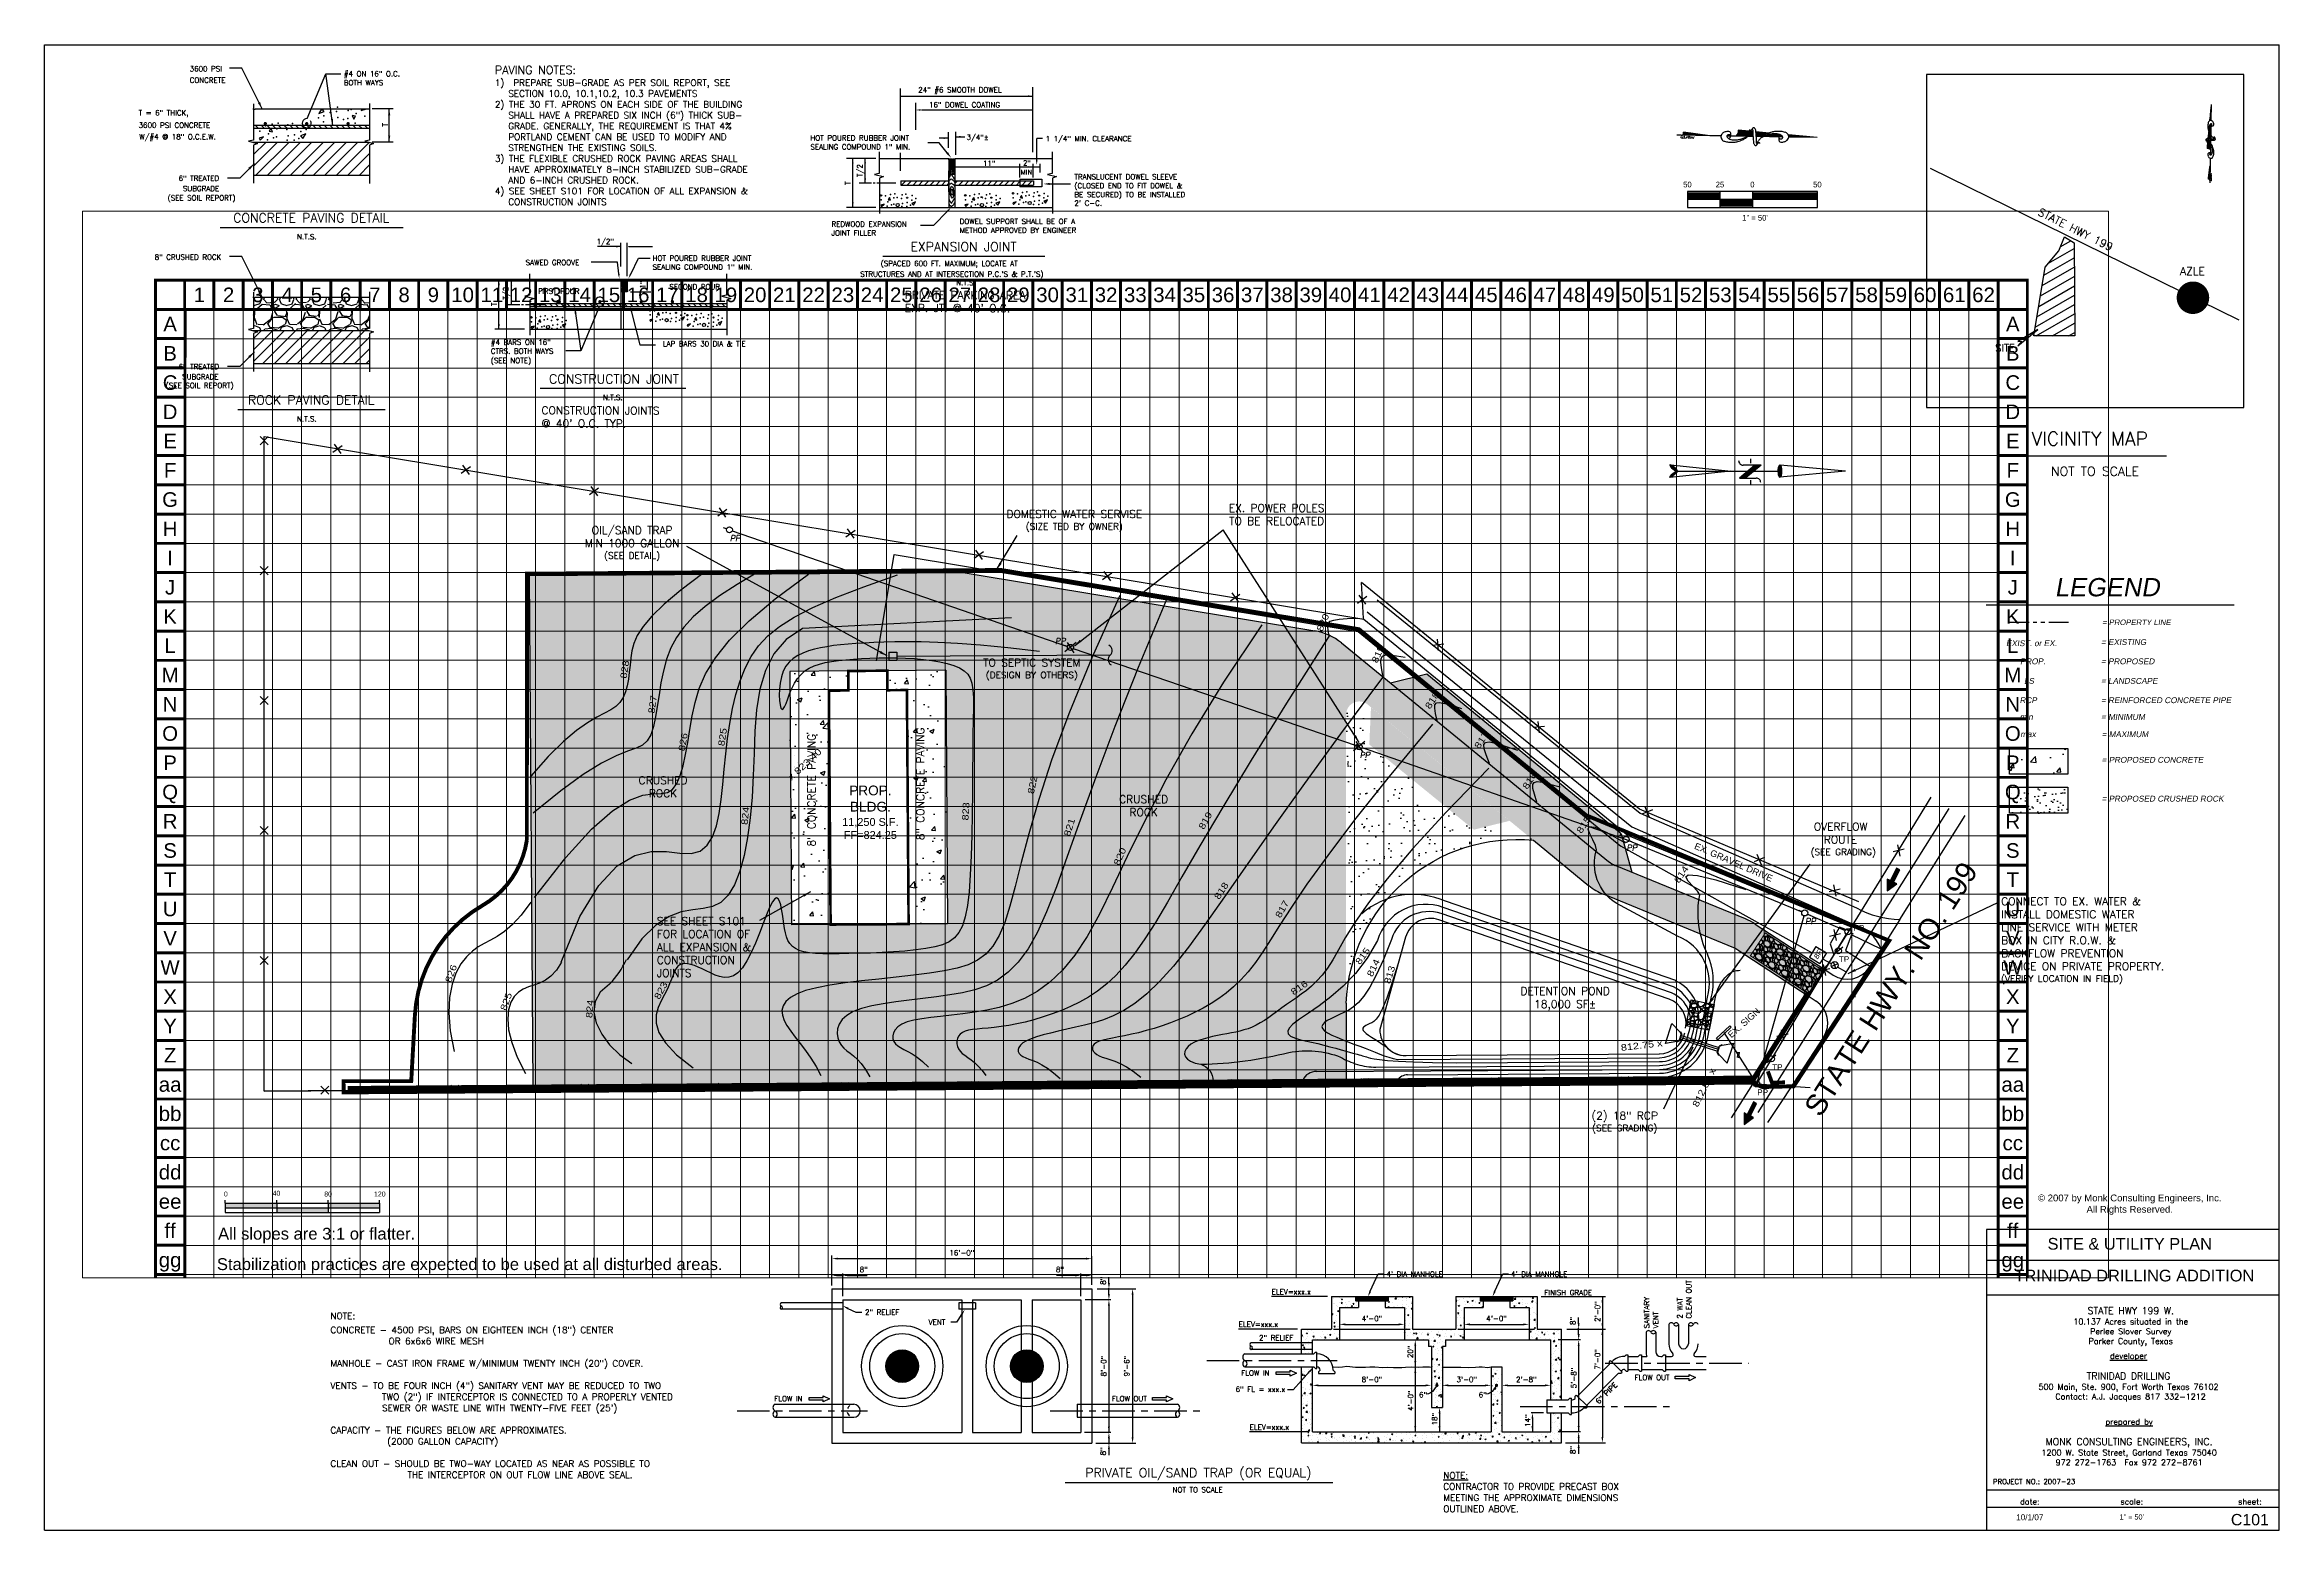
# Paper-space layout 'Layout1' of a CAD drawing. Extents: x 0.3 to 34.7, y 1.1 to 23.9.
# The model-space entities are those that its viewports show. They can reach past a viewport. Long polylines and large blocks are cut down to what shows.
import ezdxf
from ezdxf.enums import TextEntityAlignment as Align

# ---------------------------------------------------------------- set-up
doc = ezdxf.new("R2010")
doc.units = 0
doc.header["$LTSCALE"] = 40
doc.header["$MEASUREMENT"] = 0
for name, pattern in [('CENTER', [2, 1.25, -0.25, 0.25, -0.25]), ('HIDDEN', [0.375, 0.25, -0.125]), ('L1', [0.16, 0.08, -0.08]), ('PHANTOM', [2.5, 1.25, -0.25, 0.25, -0.25, 0.25, -0.25])]:
    doc.linetypes.add(name, pattern=pattern)
doc.layers.get('0').update_dxf_attribs({"color": 1, "linetype": 'CONTINUOUS'})
for name, color, linetype in [('0BLDG', 3, 'CONTINUOUS'), ('0BOUNDRY', 4, 'PHANTOM'), ('0DIM', 8, 'CONTINUOUS'), ('0EASEMENT', 8, 'HIDDEN'), ('0EXFENC', 8, 'CONTINUOUS'), ('0EXIST', 8, 'CONTINUOUS'), ('0EXTXT', 8, 'CONTINUOUS'), ('0PAVING', 1, 'CONTINUOUS'), ('0POND', 1, 'CONTINUOUS'), ('0POWER', 8, 'OVERHEAD_POWER'), ('0UTILITIES', 2, 'CONTINUOUS'), ('ARROWS', 252, 'CONTINUOUS'), ('BASE', 7, 'CONTINUOUS'), ('DETAIL', 2, 'CONTINUOUS'), ('GRID', 254, 'HIDDEN'), ('LEGEND', 7, 'CONTINUOUS'), ('LIMITS OF DISTURBANCE', 1, 'HIDDEN'), ('NARROW', 7, 'CONTINUOUS'), ('P-ELEV', 2, 'CONTINUOUS'), ('SILT FENCE', 200, 'CONTINUOUS'), ('yj', 2, 'CONTINUOUS')]:
    doc.layers.add(name, color=color, linetype=linetype)
doc.layers.add('0OFF', color=6, linetype='CONTINUOUS', plot=False)
doc.styles.add('140V', font='SIMPLEX', dxfattribs={"height": 0.14})
doc.styles.add('80V', font='SIMPLEX', dxfattribs={"height": 0.08})
doc.styles.add('JENNA', font='simplex.shx')
doc.styles.add('L100', font='simplex.shx', dxfattribs={"height": 10})
doc.styles.add("L200'", font='ARIAL.TTF', dxfattribs={"height": 0.001969})
doc.styles.add('L80', font='simplex.shx', dxfattribs={"height": 2.4})
doc.styles.add('LER', font='LER.SHX')
doc.styles.add('LEROYFNT', font='simplex.shx')
doc.styles.add('ROMANS', font='romans', dxfattribs={"height": 0.05})
doc.styles.get("Standard").update_dxf_attribs({"font": 'ARIAL.TTF'})
doc.styles.add('STYLE1', font='simplex.shx', dxfattribs={"height": 5})
doc.styles.add('STYLE2', font='simplex.shx', dxfattribs={"height": 1.5})
doc.styles.add('TEXT60', font='SIMPLEX', dxfattribs={"height": 3})
doc.linetypes.add('OVERHEAD_POWER', pattern='A,0.2,-0.08,["OHP",Standard,S=0.04,R=0,X=-0.05,Y=-0.018],-0.13', length=0.41)
doc.dimstyles.new('TRINI', dxfattribs={"dimtxt": 5, "dimasz": 6, "dimexe": 0.5, "dimexo": 1, "dimgap": 1, "dimtad": 0, "dimtoh": 1, "dimdec": 1, "dimzin": 0, "dimdsep": 46, "dimtxsty": 'Standard', "dimcen": 0, "dimclrd": 8, "dimclre": 8, "dimclrt": 1, "dimadec": 1, "dimazin": 2, "dimtfac": 1, "dimtdec": 1, "dimtofl": 0, "dimtmove": 0, "dimatfit": 3, "dimfxl": 0, "dimtolj": 1, "dimtzin": 0, "dimarcsym": 0})

psp = doc.layouts.get("Layout1")

# ---------------------------------------------------------------- texts
at = {"color": 2}
for s, height, style, p in [('3600 PSI', 0.0799, 'L80', (2.509, 23.509)), ('CONCRETE ', 0.0799, 'L80', (2.509, 23.334)), ('#4 ON 16" O.C.', 0.08, 'L80', (4.881, 23.432)), ('BOTH WAYS', 0.08, 'L80', (4.881, 23.295)), ('24" #6 SMOOTH DOWEL', 0.08, '80V', (13.719, 23.185)), ('16" DOWEL COATING', 0.08, '80V', (13.884, 22.955)), ('T = 6" THICK,', 0.07992, 'L80', (1.724, 22.831)), ('3600 PSI CONCRETE ', 0.07992, 'L80', (1.724, 22.64)), ('W/#4 @ 18" O.C.E.W.', 0.07992, 'L80', (1.734, 22.463)), ('SEALING COMPOUND 1" MIN.', 0.08, '80V', (12.059, 22.307)), ('HOT POURED RUBBER JOINT', 0.08, '80V', (12.059, 22.444)), ('3/4"%%P', 0.08, '80V', (14.46, 22.455)), ('1 1/4" MIN. CLEARANCE', 0.08, '80V', (15.677, 22.434)), ('6" TREATED', 0.08, '80V', (2.338, 21.824)), ('SUBGRADE', 0.08, '80V', (2.405, 21.665)), ('TRANSLUCENT DOWEL SLEEVE ', 0.08, '80V', (16.121, 21.847)), ('(CLOSED END TO FIT DOWEL &', 0.08, '80V', (16.121, 21.71)), ('BE SECURED) TO BE INSTALLED', 0.08, '80V', (16.121, 21.573)), ('(SEE SOIL REPORT)', 0.07992, 'L80', (2.169, 21.522)), ("2' C-C.", 0.08, '80V', (16.121, 21.442)), ('JOINT FILLER', 0.08, '80V', (12.383, 20.982)), ('REDWOOD EXPANSION', 0.08, '80V', (12.383, 21.119)), ('DOWEL SUPPORT SHALL BE OF A', 0.08, '80V', (14.356, 21.161)), ('METHOD APPROVED BY ENGINEER', 0.08, '80V', (14.356, 21.024)), ('8" CRUSHED ROCK', 0.07992, 'L80', (1.971, 20.611)), ('1/2"', 0.08, '80V', (8.769, 20.851)), ('HOT POURED RUBBER JOINT', 0.08, '80V', (9.631, 20.595)), ('SAWED GROOVE', 0.08, '80V', (7.678, 20.528)), ('SEALING COMPOUND 1" MIN.', 0.08, '80V', (9.631, 20.458)), ("STRUCTURES AND AT INTERSECTION P.C.'S & P.T.'S)", 0.08, '80V', (12.827, 20.35)), ('(SPACED 600 FT. MAXIMUM; LOCATE AT', 0.08, '80V', (13.141, 20.513)), ('#4 BARS ON 16"', 0.08, '80V', (7.142, 19.302)), ('LAP BARS 30 DIA & TIE', 0.08, '80V', (9.788, 19.278)), ('6" TREATED', 0.08, '80V', (2.338, 18.926)), ('CTRS. BOTH WAYS', 0.08, '80V', (7.142, 19.165)), ('(SEE NOTE)', 0.08, '80V', (7.142, 19.019)), ('(SEE SOIL REPORT)', 0.07992, 'L80', (2.141, 18.637)), ('SUBGRADE', 0.08, '80V', (2.393, 18.77))]:
    psp.add_text(s, height=height, dxfattribs=dict(at, style=style)).set_placement(p)
for s, style, p in [('T', 'L80', (5.556, 22.686)), ('T/2', '80V', (12.86, 21.982)), ('T', '80V', (12.674, 21.789)), ('T', '80V', (7.233, 19.925)), ('T/2', '80V', (7.411, 20.095))]:
    psp.add_text(s, height=0.08, rotation=90, dxfattribs=dict(at, style=style)).set_placement(p, align=Align.CENTER)
at = {"color": 2, "style": 'ROMANS', "oblique": 20, "width": 1.5}
psp.add_text('North', height=0.04, rotation=179.199, dxfattribs=at).set_placement((25.555, 22.51), align=Align.CENTER)
at = {"style": '80V'}
for s, height, p in [('11"', 0.08, (14.81, 22.055)), ('2"', 0.076, (15.39, 22.063)), ('MIN', 0.076, (15.383, 21.92)), ('N.T.S.', 0.08, (4.311, 20.925)), ('N.T.S.', 0.08, (9.019, 18.452)), ('N.T.S.', 0.08, (4.311, 18.121))]:
    psp.add_text(s, height=height, dxfattribs=at).set_placement(p, align=Align.CENTER)
at = {"color": 2}
for s, height, style, p in [('50', 0.0879, 'LER', (25.553, 21.724)), ('25', 0.0879, 'LER', (26.053, 21.724)), ('0', 0.0879, 'LER', (26.552, 21.724)), ('50', 0.0879, 'LER', (27.552, 21.724)), ('N.T.S.', 0.08, '80V', (14.452, 20.218)), ('FIRST POUR', 0.08, '80V', (8.187, 20.087)), ('SECOND POUR', 0.08, '80V', (10.279, 20.155))]:
    psp.add_text(s, height=height, dxfattribs=dict(at, style=style)).set_placement(p, align=Align.CENTER)
at = {"color": 8, "style": 'ROMANS', "oblique": 20, "width": 1.5}
psp.add_text('North', height=0.0223, rotation=269.199, dxfattribs=at).set_placement((33.6, 21.886), align=Align.CENTER)
at = {"color": 3}
for s, height, style, p in [('CONCRETE PAVING DETAIL', 0.14, '140V', (4.379, 21.186)), ('1" = 50\'', 0.0879, 'LER', (26.593, 21.212)), ('EXPANSION JOINT', 0.14, '140V', (14.416, 20.741)), ('CONSTRUCTION JOINT', 0.14, '140V', (9.037, 18.707)), ('ROCK PAVING DETAIL', 0.14, '140V', (4.379, 18.381))]:
    psp.add_text(s, height=height, dxfattribs=dict(at, style=style)).set_placement(p, align=Align.CENTER)
at = {"style": '80V'}
psp.add_text('1"', height=0.08, rotation=90, dxfattribs=at).set_placement((9.52, 20.23), align=Align.CENTER)
at = {"style": 'LEROYFNT'}
for s, height, p in [('SITE', 0.1124, (30.288, 19.197)), ('VICINITY MAP', 0.21074, (30.847, 17.752)), ('NOT TO SCALE', 0.14049, (31.146, 17.285))]:
    psp.add_text(s, height=height, dxfattribs=at).set_placement(p)
at = {"color": 1, "oblique": 10}
psp.add_text('LEGEND', height=0.2808, dxfattribs=at).set_placement((32.009, 15.432, -17.88), align=Align.CENTER)
for s, height, p in [('= PROPERTY LINE', 0.08524, (31.933, 14.989, -17.88)), ('EXIST. or EX.', 0.09, (30.455, 14.665, -17.88)), ('PROP.', 0.09, (30.67, 14.386, -17.88)), ('= EXISTING', 0.09, (31.917, 14.683, -17.88)), ('= PROPOSED', 0.09, (31.917, 14.386, -17.88)), ('LS', 0.09, (30.732, 14.085, -17.88)), ('= LANDSCAPE', 0.09, (31.917, 14.085, -17.88)), ('RCP', 0.09, (30.664, 13.788, -17.88)), ('= REINFORCED CONCRETE PIPE', 0.09, (31.917, 13.788, -17.88)), ('min', 0.09, (30.664, 13.531, -17.88)), ('= MINIMUM', 0.09, (31.917, 13.531, -17.88)), ('max', 0.09, (30.674, 13.265, -17.88)), ('= MAXIMUM', 0.09, (31.927, 13.265, -17.88)), ('= PROPOSED CONCRETE', 0.09, (31.927, 12.871, -17.88)), ('= PROPOSED CRUSHED ROCK', 0.09, (31.927, 12.273, -17.88))]:
    psp.add_text(s, height=height, dxfattribs=at).set_placement(p)
at = {"color": 3, "style": '140V'}
psp.add_text('PRIVATE OIL/SAND TRAP (OR EQUAL)', height=0.14, dxfattribs=at).set_placement((18.029, 1.938), align=Align.MIDDLE)
at = {"insert": (7.205, 23.593), "char_height": 0.125, "width": 4.89896, "attachment_point": 1, "style": 'STYLE2'}
psp.add_mtext('{\\C3;PAVING NOTES:\\C2;\\P\\H0.8x;1)  PREPARE SUB-GRADE AS PER SOIL REPORT, SEE \\P   SECTION 10.0, 10.1,10.2, 10.3 PAVEMENTS\\P2) THE 30 FT. APRONS ON EACH SIDE OF THE BUILDING \\P   SHALL HAVE A PREPARED SIX INCH (6") THICK SUB-\\P   GRADE. GENERALLY, THE REQUIREMENT IS THAT 4% \\P   PORTLAND CEMENT CAN BE USED TO MODIFY AND \\P   STRENGTHEN THE EXISTING SOILS. \\P3) THE FLEXIBLE CRUSHED ROCK PAVING AREAS SHALL  \\P   HAVE APPROXIMATELY 8-INCH STABILIZED SUB-GRADE \\P   AND 6-INCH CRUSHED ROCK.    \\P4) SEE SHEET S101 FOR LOCATION OF ALL EXPANSION & \\P   CONSTRUCTION JOINTS}', dxfattribs=at)
at = {"color": 1, "insert": (31.551, 21.13), "char_height": 0.12, "attachment_point": 2, "rotation": 333.3906, "style": 'JENNA'}
psp.add_mtext('STATE HWY 199', dxfattribs=at)
at = {"color": 1, "insert": (33.321, 20.494), "char_height": 0.12, "attachment_point": 2, "style": 'JENNA'}
psp.add_mtext('AZLE', dxfattribs=at)
at = {"color": 3, "char_height": 0.12}
for s, insert, attachment_point, rotation, style in [("PRIVATE PARKING AREA\\PEXP. JT. @ 40' O.C.", (13.51, 20.129), 1, 359.8661, 'STYLE1'), ("CONSTRUCTION JOINTS\\P@ 40' O.C. TYP.", (7.923, 18.353), 1, 359.8661, 'STYLE1'), ('8" CONCRETE PAVING', (12.016, 12.449), 2, 90, 'JENNA'), ('8" CONCRETE PAVING', (13.69, 12.547), 2, 90, 'JENNA')]:
    psp.add_mtext(s, dxfattribs=dict(at, insert=insert, attachment_point=attachment_point, rotation=rotation, style=style))
at = {"color": 3, "char_height": 0.12, "style": 'JENNA'}
for s, insert, attachment_point in [('EX. POWER POLES \\PTO BE RELOCATED', (19.233, 16.849), 2), ('OIL/SAND TRAP\\PMIN 1000 GALLON\\P{\\H0.8333x;\\C1;(SEE DETAIL)}', (9.316, 16.509), 2), ('DOMESTIC WATER SERVISE\\P{\\H0.8333x;\\C1;(SIZE TBD BY OWNER)}', (16.119, 16.757), 2), ('TO SEPTIC SYSTEM\\P{\\H0.8333x;\\C1;(DESIGN BY OTHERS)}', (15.466, 14.471), 2), ('CRUSHED \\PROCK', (9.792, 12.661), 2), ('CRUSHED \\PROCK', (17.186, 12.37), 2), ('OVERFLOW \\PROUTE\\P {\\H0.8333x;\\C1;(SEE GRADING)}', (27.909, 11.948), 2), ('CONNECT TO EX. WATER & \\PINSTALL DOMESTIC WATER \\PLINE SERVICE WITH METER \\PBOX IN CITY R.O.W. & \\PBACKFLOW PREVENTION \\PDEVICE ON PRIVATE PROPERTY.\\P{\\H0.8333x;\\C1;(VERIFY LOCATION IN FIELD)}', (30.378, 10.8), 1), ('SEE SHEET S101\\PFOR LOCATION OF\\PALL EXPANSION & \\PCONSTRUCTION \\PJOINTS', (9.696, 10.034), 4), ('DETENTION POND\\P18,000 SF±', (23.671, 9.417), 2), ('(2) 18" RCP\\P{\\H0.8333x;\\C1;(SEE GRADING)}', (24.588, 7.501), 2)]:
    psp.add_mtext(s, dxfattribs=dict(at, insert=insert, attachment_point=attachment_point))
at = {"color": 4, "attachment_point": 2}
for s, insert, char_height in [('PROP. \\PBLDG.\\P{\\H0.8x;\\C1;11,250 S.F.\\PFF=824.25}', (12.982, 12.52), 0.15), ('SITE & UTILITY PLAN', (32.358, 5.559), 0.18), ('TRINIDAD DRILLING ADDITION', (32.429, 5.07), 0.18)]:
    psp.add_mtext(s, dxfattribs=dict(at, insert=insert, char_height=char_height))
at = {"attachment_point": 2}
for s, insert, char_height, width in [('{\\fArial|b0|i0|c0|p32;© }2007{\\fArial|b0|i0|c0|p32; }by{\\fArial|b0|i0|c0|p32; }Monk Consulting Engineers, Inc.\\PAll Rights Reserved.', (32.358, 6.227), 0.105, 3.88), ('{\\Fromans.shx|c0;\\C3;STATE HWY 199 W.\\P\\H0.8571x;\\C2;10.137 Acres situated in the\\PPerlee Slover Survey\\C3;\\P\\C2;Parker \\Fromans.shx|c1;County, Texas}', (32.373, 4.492), 0.105, 3.88), ('{\\Fromans.shx|c0;\\L\\C1;developer\\P\\P\\H1.167x;\\l\\C3;TRINIDAD DRILLING\\P\\H0.8569x;\\C2;500 Main, Ste. 900, Fort Worth Texas 76102\\P \\Fsimplex.shx|c0;Contact: A.J. Jacques 817 332-1212  }', (32.339, 3.788), 0.09, 3.88), ('{\\Fromans.shx|c1;\\L\\C1;prepared by\\P\\P\\H1.167x;\\l\\C3;MONK CONSULTING ENGINEERS\\Fromans.shx|c0;, INC.\\Fromans.shx|c1;\\P\\H0.8571x;\\C2;1200 W. State Street, Garland Texas 75040\\P972 272-1763  Fax 972 272-8761}', (32.348, 2.776), 0.09, 3.8793), ('\\Fromand.shx;\\C1;date:', (30.82, 1.546), 0.09, 0.8798), ('\\Fromand.shx;\\C1;scale:', (32.388, 1.546), 0.09, 0.8798), ('\\Fromand.shx;\\C1;sheet:', (34.206, 1.546), 0.09, 0.8798), ('{\\C2;10/1/07}', (30.82, 1.306), 0.09, 0.88), ('\\C4;C101', (34.206, 1.312), 0.175, 0.875)]:
    psp.add_mtext(s, dxfattribs=dict(at, insert=insert, char_height=char_height, width=width))
for s, insert, char_height, attachment_point in [('{\\Fromans.shx|c1;\\C1;PROJECT NO.: 200\\Fsimplex.shx|c0;7-23}', (30.253, 1.849), 0.07812, 1), ('1" = 50\'', (32.388, 1.306), 0.08, 2)]:
    psp.add_mtext(s, dxfattribs=dict(insert=insert, char_height=char_height, attachment_point=attachment_point))
at = {"layer": '0EASEMENT', "color": 1, "insert": (9.862, 13.285), "char_height": 1.5, "attachment_point": 9}
psp.add_mtext('\\A1;', dxfattribs=at)
at = {"layer": 'DETAIL', "color": 1, "style": 'L80'}
for s, p in [('16\'-0"', (14.389, 5.331)), ('8"', (12.88, 5.072)), ('8"', (15.898, 5.072)), ('4\'-0"', (20.699, 4.319)), ('4\'-0"', (22.616, 4.319)), ('8\'-0"', (20.699, 3.381)), ('3\'-0"', (22.157, 3.381)), ('2\'-8"', (23.074, 3.381))]:
    psp.add_text(s, height=0.08, dxfattribs=at).set_placement(p, align=Align.MIDDLE_CENTER)
for s, p in [('8"', (16.562, 4.9)), ('2\'-0"', (24.168, 4.426)), ('8"', (23.789, 4.282)), ('7\'-0"', (24.168, 3.69)), ('8\'-0"', (16.571, 3.587)), ('9\'-6"', (16.926, 3.587)), ('5\'-8"', (23.802, 3.404)), ('8"', (23.789, 2.295))]:
    psp.add_text(s, height=0.08, rotation=90, dxfattribs=at).set_placement(p, align=Align.MIDDLE_CENTER)
at = {"layer": 'DETAIL', "color": 2}
for s, height, style, p in [("4' DIA MANHOLE", 0.08, 'L80', (20.922, 4.963)), ("4' DIA MANHOLE", 0.08, 'L80', (22.838, 4.963)), ('ELEV=xxx.x', 0.08, 'L80', (19.154, 4.691)), ('FINISH GRADE', 0.08, 'L80', (23.351, 4.678)), ('NOTE:', 0.1, 'L80', (4.675, 4.309)), ('2" RELIEF', 0.08, 'L80', (12.9, 4.377)), ('VENT', 0.08, 'L80', (13.877, 4.224)), ('ELEV=xxx.x', 0.08, 'L80', (18.648, 4.191)), ('2" RELIEF', 0.08, 'L80', (18.962, 3.983)), ('FLOW IN', 0.08, 'L80', (18.687, 3.441)), ('FLOW OUT', 0.08, 'L80', (24.739, 3.372)), ('FLOW IN', 0.08, 'L80', (11.503, 3.046)), ('FLOW OUT', 0.08, 'L80', (16.697, 3.046)), ('ELEV=xxx.x', 0.08, 'L80', (18.816, 2.608)), ('%%uNOTE:', 0.1, 'L100', (21.796, 1.855)), ('CONTRACTOR TO PROVIDE PRECAST BOX', 0.1, 'L100', (21.796, 1.684)), ('OUTLINED ABOVE.', 0.1, 'L100', (21.796, 1.341)), ('MEETING THE APPROXIMATE DIMENSIONS', 0.1, 'L100', (21.796, 1.512))]:
    psp.add_text(s, height=height, dxfattribs=dict(at, style=style)).set_placement(p)
at = {"layer": 'DETAIL', "color": 2, "style": 'L80'}
for s, rotation, p in [('CLEAN OUT', 90, (25.613, 4.317)), ('SANITARY', 90, (24.966, 4.168)), ('2 WAT', 90, (25.476, 4.317)), ('VENT', 90, (25.103, 4.168)), ('6" PIPE', 45, (24.188, 2.996))]:
    psp.add_text(s, height=0.08, rotation=rotation, dxfattribs=at).set_placement(p)
at = {"layer": 'DETAIL', "color": 1, "style": 'L80'}
for s, height, p in [('CONCRETE - 4500 PSI, BARS ON EIGHTEEN INCH (18") CENTER', 0.1, (4.675, 4.093)), ('            OR 6x6x6 WIRE MESH', 0.1, (4.675, 3.922)), ('MANHOLE - CAST IRON FRAME W/MINIMUM TWENTY INCH (20") COVER.', 0.1, (4.675, 3.579)), ('VENTS - TO BE FOUR INCH (4") SANITARY VENT MAY BE REDUCED TO TWO', 0.1, (4.675, 3.236)), ('TWO (2") IF INTERCEPTOR IS CONNECTED TO A PROPERLY VENTED ', 0.1, (5.468, 3.065)), ("SEWER OR WASTE LINE WITH TWENTY-FIVE FEET (25')", 0.1, (5.468, 2.893)), ('CAPACITY - THE FIGURES BELOW ARE APPROXIMATES.', 0.1, (4.675, 2.55)), ('           (2000 GALLON CAPACITY)', 0.1, (4.729, 2.379)), ('CLEAN OUT - SHOULD BE TWO-WAY LOCATED AS NEAR AS POSSIBLE TO', 0.1, (4.675, 2.036)), ('THE INTERCEPTOR ON OUT FLOW LINE ABOVE SEAL.', 0.1, (5.86, 1.865)), ('NOT TO SCALE', 0.08, (17.631, 1.644))]:
    psp.add_text(s, height=height, dxfattribs=at).set_placement(p)
for s, p in [('20"', (21.329, 3.71)), ('4\'-0"', (21.334, 2.897)), ('18"', (21.703, 2.675))]:
    psp.add_text(s, height=0.08, rotation=90, dxfattribs=at).set_placement(p)
at = {"layer": 'DETAIL', "color": 2, "style": 'L80'}
psp.add_text('6" FL = xxx.x', height=0.08, dxfattribs=at).set_placement((19.366, 3.191), align=Align.RIGHT)
at = {"layer": 'DETAIL', "color": 1, "style": 'L80'}
for p in [(21.485, 3.106), (22.403, 3.106)]:
    psp.add_text('6"', height=0.08, dxfattribs=at).set_placement(p, align=Align.CENTER)
psp.add_text('14"', height=0.08, rotation=90, dxfattribs=at).set_placement((23.135, 2.749), align=Align.CENTER)
at = {"layer": 'DETAIL', "color": 2, "style": 'L80'}
psp.add_text('8"', height=0.08, rotation=90, dxfattribs=at).set_placement((16.562, 2.275), align=Align.MIDDLE_CENTER)

msp = doc.modelspace()

# ---------------------------------------------------------------- texts
at = {"color": 7}
for s, p in [('0', (1195.9, 2526.1)), ('40', (1233.4, 2526.7)), ('80', (1273.1, 2526.1)), ('120', (1311.4, 2526.1))]:
    msp.add_text(s, height=3.8, dxfattribs=at).set_placement(p)
at = {"color": 7, "insert": (2471.5, 2690.1), "char_height": 16, "width": 304.844, "attachment_point": 2, "rotation": 57.3939}
msp.add_mtext('STATE HWY. NO. 199', dxfattribs=at)
at = {"layer": '0DIM', "color": 7, "style": 'TEXT60', "oblique": 10}
for p in [(1835.3, 2951.1, -690.2), (2069.6, 2863.5, -690.2)]:
    msp.add_text('PP', height=4.5, rotation=0.2184, dxfattribs=at).set_placement(p)
at = {"layer": '0EXIST', "color": 7, "style": 'TEXT60', "oblique": 10}
for p in [(1585.2, 3030.3, -690.2), (2274.9, 2792.1, -690.2), (2412.4, 2735.6, -690.2)]:
    msp.add_text('PP', height=4.5, rotation=0.2184, dxfattribs=at).set_placement(p)
at = {"layer": '0EXIST', "color": 7}
for s, height, rotation, p in [('EX. GRAVEL DRIVE', 5, 336.5742, (2326.5, 2793.9)), ('PP', 4.5, 0.2184, (2449.4, 2730.5, -690.2)), ('TP', 4.5, 0.2184, (2438.2, 2706.4, -690.2)), ('TP', 4.5, 0.2184, (2386.9, 2623.3, -690.2)), ('PP', 4.5, 0.2184, (2375.4, 2604, -690.2))]:
    msp.add_text(s, height=height, rotation=rotation, dxfattribs=at).set_placement(p)
at = {"layer": '0EXTXT', "color": 7}
msp.add_text('EX. SIGN', height=5, rotation=41.9225, dxfattribs=at).set_placement((2355.5, 2647.7))
at = {"layer": '0UTILITIES', "color": 7, "linetype": 'Continuous', "oblique": 10}
msp.add_text('BF', height=3.91, rotation=58.5762, dxfattribs=at).set_placement((2423.6, 2711.1), align=Align.CENTER)
at = {"layer": 'BASE'}
for s, height, p in [('1', 11.2, (1177, 3219.8)), ('2', 11.2, (1199.5, 3219.8)), ('3', 11.2, (1222, 3219.8)), ('4', 11.2, (1244.5, 3219.8)), ('5', 11.2, (1267, 3219.8)), ('6', 11.2, (1289.5, 3219.8)), ('7', 11.2, (1312, 3219.8)), ('8', 11.2, (1334.5, 3219.8)), ('9', 11.2, (1357, 3219.8)), ('10', 11.25, (1379.5, 3219.8)), ('11', 11.25, (1402, 3219.8)), ('12', 11.25, (1424.5, 3219.8)), ('13', 11.25, (1447, 3219.8)), ('14', 11.25, (1469.5, 3219.8)), ('15', 11.25, (1492, 3219.8)), ('16', 11.25, (1514.5, 3219.8)), ('17', 11.25, (1537, 3219.8)), ('18', 11.25, (1559.5, 3219.8)), ('19', 11.25, (1582, 3219.8)), ('20', 11.25, (1604.5, 3219.8)), ('21', 11.25, (1627, 3219.8)), ('22', 11.25, (1649.5, 3219.8)), ('23', 11.25, (1672, 3219.8)), ('24', 11.25, (1694.5, 3219.8)), ('25', 11.25, (1717, 3219.8)), ('26', 11.25, (1739.5, 3219.8)), ('27', 11.25, (1762, 3219.8)), ('28', 11.25, (1784.5, 3219.8)), ('29', 11.25, (1807, 3219.8)), ('30', 11.25, (1829.5, 3219.8)), ('31', 11.25, (1852, 3219.8)), ('32', 11.25, (1874.5, 3219.8)), ('33', 11.25, (1897, 3219.8)), ('34', 11.25, (1919.5, 3219.8)), ('35', 11.25, (1942, 3219.8)), ('36', 11.25, (1964.5, 3219.8)), ('37', 11.25, (1987, 3219.8)), ('38', 11.25, (2009.5, 3219.8)), ('39', 11.25, (2032, 3219.8)), ('40', 11.25, (2054.5, 3219.8)), ('41', 11.25, (2077, 3219.8)), ('42', 11.25, (2099.5, 3219.8)), ('43', 11.25, (2122, 3219.8)), ('44', 11.25, (2144.5, 3219.8)), ('45', 11.25, (2167, 3219.8)), ('46', 11.25, (2189.5, 3219.8)), ('47', 11.25, (2212, 3219.8)), ('48', 11.25, (2234.5, 3219.8)), ('49', 11.25, (2257, 3219.8)), ('50', 11.25, (2279.5, 3219.8)), ('51', 11.25, (2302, 3219.8)), ('52', 11.25, (2324.5, 3219.8)), ('53', 11.25, (2347, 3219.8)), ('54', 11.25, (2369.5, 3219.8)), ('55', 11.25, (2392, 3219.8)), ('56', 11.25, (2414.5, 3219.8)), ('57', 11.25, (2437, 3219.8)), ('58', 11.25, (2459.5, 3219.8)), ('59', 11.25, (2482, 3219.8)), ('60', 11.25, (2504.5, 3219.8)), ('61', 11.25, (2527, 3219.8)), ('62', 11.25, (2549.5, 3219.8)), ('A', 11.2, (1154.5, 3197.3)), ('A', 11.2, (2572, 3197.3)), ('B', 11.2, (1154.5, 3174.8)), ('B', 11.2, (2572, 3174.8)), ('C', 11.2, (1154.5, 3152.3)), ('C', 11.2, (2572, 3152.3)), ('D', 11.2, (1154.5, 3129.8)), ('D', 11.2, (2572, 3129.8)), ('E', 11.2, (1154.5, 3107.3)), ('E', 11.2, (2572, 3107.3)), ('F', 11.2, (1154.5, 3084.8)), ('F', 11.2, (2572, 3084.8)), ('G', 11.2, (1154.5, 3062.3)), ('G', 11.2, (2572, 3062.3)), ('H', 11.2, (1154.5, 3039.8)), ('H', 11.2, (2572, 3039.8)), ('I', 11.2, (1154.5, 3017.3)), ('I', 11.2, (2572, 3017.3)), ('J', 11.2, (1154.5, 2994.8)), ('J', 11.2, (2572, 2994.8)), ('K', 11.2, (1154.5, 2972.3)), ('K', 11.2, (2572, 2972.3)), ('L', 11.2, (1154.5, 2949.8)), ('L', 11.2, (2572, 2949.8)), ('M', 11.2, (1154.5, 2927.3)), ('M', 11.2, (2572, 2927.3)), ('N', 11.2, (1154.5, 2904.8)), ('N', 11.2, (2572, 2904.8)), ('O', 11.2, (1154.5, 2882.3)), ('O', 11.2, (2572, 2882.3)), ('P', 11.2, (1154.5, 2859.8)), ('P', 11.2, (2572, 2859.8)), ('Q', 11.2, (1154.5, 2837.3)), ('Q', 11.2, (2572, 2837.3)), ('R', 11.2, (1154.5, 2814.8)), ('R', 11.2, (2572, 2814.8)), ('S', 11.2, (1154.5, 2792.3)), ('S', 11.2, (2572, 2792.3)), ('T', 11.2, (1154.5, 2769.8)), ('T', 11.2, (2572, 2769.8)), ('U', 11.2, (1154.5, 2747.3)), ('U', 11.2, (2572, 2747.3)), ('V', 11.2, (1154.5, 2724.8)), ('V', 11.2, (2572, 2724.8)), ('W', 11.2, (1154.5, 2702.3)), ('W', 11.2, (2572, 2702.3)), ('X', 11.2, (1154.5, 2679.8)), ('X', 11.2, (2572, 2679.8)), ('Y', 11.2, (1154.5, 2657.3)), ('Y', 11.2, (2572, 2657.3)), ('Z', 11.2, (1154.5, 2634.8)), ('Z', 11.2, (2572, 2634.8)), ('aa', 11.25, (1154.5, 2612.3)), ('aa', 11.25, (2572, 2612.3)), ('bb', 11.25, (1154.5, 2589.8)), ('bb', 11.25, (2572, 2589.8)), ('cc', 11.25, (1154.5, 2567.3)), ('cc', 11.25, (2572, 2567.3)), ('dd', 11.25, (1154.5, 2544.8)), ('dd', 11.25, (2572, 2544.8)), ('ee', 11.25, (1154.5, 2522.3)), ('ee', 11.25, (2572, 2522.3)), ('ff', 11.25, (1154.5, 2499.8)), ('ff', 11.25, (2572, 2499.8)), ('gg', 11.25, (1154.5, 2477.3)), ('gg', 11.25, (2572, 2477.3)), ('hh', 11.25, (1154.5, 2454.8)), ('hh', 11.25, (2572, 2454.8))]:
    msp.add_text(s, height=height, dxfattribs=at).set_placement(p, align=Align.MIDDLE_CENTER)
at = {"layer": 'BASE', "color": 7, "style": "L200'"}
for s, p in [('All slopes are 3:1 or flatter.', (1191.4, 2492.9)), ('Stabilization practices are expected to be used at all disturbed areas.', (1190.5, 2469.5)), ('BMPs are not to scale; verify size/location/quantity in the field prior to installation.', (1190.5, 2446.9))]:
    msp.add_text(s, height=9.125, dxfattribs=at).set_placement(p)
at = {"layer": 'yj', "color": 35, "width": 1.2}
for s, rotation, p in [('820', 66.1016, (2041.3, 2967.7)), ('819', 66.1016, (2083.6, 2943.4)), ('828', 81.5274, (1504.2, 2931.6)), ('827', 81.8749, (1525.6, 2904.7)), ('818', 56.5134, (2125.4, 2907.8)), ('826', 79.9479, (1549.1, 2875.8)), ('825', 81.3529, (1579.4, 2879.6)), ('817', 56.5134, (2163.3, 2877.2)), ('x 823.40', 42.5977, (1642.7, 2858.6)), ('822', 77.8512, (1817.9, 2842.8)), ('816', 56.5134, (2200.3, 2846.1)), ('824', 84.3645, (1596.9, 2819)), ('823', 86.5454, (1766.5, 2822.4)), ('819', 60.8575, (1950.9, 2815.3)), ('821', 71.9963, (1846.3, 2810.2)), ('815', 56.5134, (2241.9, 2812.1)), ('820', 66.1016, (1885.1, 2787.7)), ('818', 56.5134, (1963.2, 2761.3)), ('814', 56.5134, (2317, 2773.9)), ('817', 60.3803, (2009.9, 2747.2)), ('815', 54.2747, (2071.9, 2711.1)), ('826', 69.712, (1370.6, 2697.7)), ('814', 64.5897, (2080.1, 2702)), ('813', 73.3282, (2092.6, 2696.7)), ('825', 69.712, (1413, 2676.1)), ('823', 61.8947, (1532, 2684.6)), ('816', 34.1505, (2023.1, 2686.7)), ('824', 85.146, (1477.3, 2670.4)), ('812.75 x', 6.578, (2286.5, 2642.4)), ('812.50 x', 63.9163, (2334.5, 2609.9))]:
    msp.add_text(s, height=5, rotation=rotation, dxfattribs=at).set_placement(p, align=Align.MIDDLE_CENTER)

# ---------------------------------------------------------------- blocks, each defined once
blk = doc.blocks.new('*X8')
at = {"color": 0}
for p, q in [((521.6, 1460.9), (541.5, 1460.9)), ((521.6, 1460.3), (541.5, 1460.3)), ((521.6, 1459.7), (541.6, 1459.7)), ((521.6, 1459.1), (541.5, 1459.1)), ((521.6, 1458.5), (541.5, 1458.5)), ((521.7, 1461.5), (541.4, 1461.5)), ((521.7, 1457.9), (541.4, 1457.9)), ((521.8, 1462.1), (541.3, 1462.1)), ((522, 1462.7), (541.1, 1462.7)), ((522.2, 1463.3), (540.9, 1463.3)), ((522.4, 1463.9), (540.7, 1463.9)), ((522.7, 1464.5), (540.4, 1464.5)), ((523.1, 1465.1), (540, 1465.1)), ((523.5, 1465.7), (539.6, 1465.7)), ((524, 1466.3), (539.2, 1466.3)), ((524.5, 1466.9), (538.6, 1466.9)), ((525.2, 1467.5), (537.9, 1467.5)), ((526, 1468.1), (537.1, 1468.1)), ((527, 1468.7), (536.1, 1468.7)), ((528.4, 1469.3), (534.7, 1469.3)), ((598.2, 1460.3), (618.2, 1460.3)), ((598.2, 1459.7), (618.2, 1459.7)), ((598.2, 1459.1), (618.2, 1459.1)), ((598.3, 1460.9), (618.1, 1460.9)), ((598.3, 1458.5), (618.1, 1458.5)), ((598.4, 1461.5), (618.1, 1461.5)), ((598.4, 1457.9), (618, 1457.9)), ((598.5, 1462.1), (617.9, 1462.1)), ((598.6, 1462.7), (617.8, 1462.7)), ((598.8, 1463.3), (617.6, 1463.3)), ((599.1, 1463.9), (617.3, 1463.9)), ((599.4, 1464.5), (617, 1464.5)), ((599.7, 1465.1), (616.7, 1465.1)), ((600.1, 1465.7), (616.3, 1465.7)), ((600.6, 1466.3), (615.8, 1466.3)), ((601.2, 1466.9), (615.3, 1466.9)), ((601.8, 1467.5), (614.6, 1467.5)), ((602.6, 1468.1), (613.8, 1468.1)), ((603.6, 1468.7), (612.8, 1468.7)), ((605.1, 1469.3), (611.3, 1469.3)), ((521.9, 1457.3), (541.2, 1457.3)), ((522.1, 1456.7), (541.1, 1456.7)), ((522.3, 1456.1), (540.8, 1456.1)), ((522.5, 1455.5), (540.6, 1455.5)), ((522.8, 1454.9), (540.3, 1454.9)), ((523.2, 1454.3), (539.9, 1454.3)), ((523.6, 1453.7), (539.5, 1453.7)), ((524.1, 1453.1), (539, 1453.1)), ((524.7, 1452.5), (538.4, 1452.5)), ((525.4, 1451.9), (537.7, 1451.9)), ((526.3, 1451.3), (536.8, 1451.3)), ((527.4, 1450.7), (535.7, 1450.7)), ((529.1, 1450.1), (534, 1450.1)), ((598.5, 1457.3), (617.9, 1457.3)), ((598.7, 1456.7), (617.7, 1456.7)), ((598.9, 1456.1), (617.5, 1456.1)), ((599.2, 1455.5), (617.2, 1455.5)), ((599.5, 1454.9), (616.9, 1454.9)), ((599.9, 1454.3), (616.6, 1454.3)), ((600.3, 1453.7), (616.1, 1453.7)), ((600.8, 1453.1), (615.6, 1453.1)), ((601.4, 1452.5), (615, 1452.5)), ((602.1, 1451.9), (614.3, 1451.9)), ((602.9, 1451.3), (613.5, 1451.3)), ((604.1, 1450.7), (612.4, 1450.7)), ((605.8, 1450.1), (610.6, 1450.1))]:
    blk.add_line(p, q, dxfattribs=at)
blk = doc.blocks.new('*X7')
at = {"color": 0}
for p, q in [((506.6, 1375.5), (506.6, 1375.5)), ((506.7, 1378.8), (506.7, 1378.8)), ((506.8, 1382.1), (506.8, 1382.1)), ((507.6, 1381.9), (507.6, 1381.9)), ((507.9, 1378.7), (507.9, 1378.7)), ((508.8, 1378.5), (508.8, 1378.5)), ((510, 1377.3), (510, 1377.3)), ((510.1, 1377.1), (510.1, 1377.1)), ((511.4, 1382.4), (511.4, 1382.4)), ((511.7, 1379.4), (511.7, 1379.4)), ((511.9, 1382.8), (511.9, 1382.8)), ((512.1, 1381.6), (512.1, 1381.6)), ((512.7, 1379), (513.2, 1379.5)), ((512.7, 1379), (513.3, 1378.9)), ((512.8, 1381.4), (513.5, 1381.7)), ((512.8, 1381.4), (513.3, 1381.1)), ((513.3, 1378.9), (513.2, 1379.5)), ((513.3, 1381.1), (513.5, 1381.7)), ((513.3, 1378.4), (513.3, 1378.4)), ((515.1, 1379.3), (515.1, 1379.3)), ((515.4, 1377.1), (515.4, 1377.1)), ((515.9, 1378.1), (515.9, 1378.1)), ((516.8, 1376.9), (516.8, 1376.9)), ((516.9, 1380.2), (516.9, 1380.2)), ((517.6, 1379.7), (517.6, 1379.7)), ((517.9, 1382.6), (517.9, 1382.6)), ((518.6, 1378.2), (518.6, 1378.2)), ((518.8, 1377.4), (519.5, 1377.6)), ((518.8, 1377.4), (519.3, 1377)), ((519.3, 1377), (519.5, 1377.6)), ((519.9, 1378.3), (520.4, 1378.9)), ((519.9, 1378.3), (520.5, 1378.3)), ((520.5, 1378.3), (520.4, 1378.9)), ((520.7, 1376.9), (520.7, 1376.9)), ((521.4, 1380.2), (521.4, 1380.2)), ((521.8, 1379.1), (521.8, 1379.1)), ((522, 1377.6), (522, 1377.6)), ((522.1, 1380.9), (522.1, 1380.9)), ((527.1, 1381.5), (527.1, 1381.5)), ((527.2, 1380.6), (527.9, 1380.9)), ((527.2, 1380.6), (527.4, 1380.5)), ((527.7, 1381), (527.7, 1381)), ((527.8, 1380.5), (527.9, 1380.9)), ((530.2, 1381.3), (530.2, 1381.3)), ((531.2, 1382.9), (531.2, 1382.9)), ((532.3, 1382.3), (532.3, 1382.3)), ((533.4, 1381.1), (533.4, 1381.1)), ((534, 1381.8), (534, 1381.8)), ((536.6, 1382.7), (536.6, 1382.7)), ((537.5, 1383), (537.5, 1383)), ((539.3, 1382.1), (539.3, 1382.1)), ((540, 1377.3), (540, 1377.3)), ((540.2, 1379), (540.2, 1379)), ((540.3, 1382.6), (540.3, 1382.6)), ((541.4, 1376.5), (541.9, 1377)), ((541.4, 1376.5), (542, 1376.4)), ((541.6, 1379.8), (542.3, 1380.1)), ((541.6, 1379.8), (542.1, 1379.5)), ((541.9, 1382.4), (541.9, 1382.4)), ((542, 1376.4), (541.9, 1377)), ((542.1, 1379.5), (542.3, 1380.1)), ((542.3, 1377), (542.3, 1377)), ((542.4, 1380.3), (542.4, 1380.3)), ((542.8, 1383), (542.8, 1383)), ((544, 1379.5), (544, 1379.5)), ((544.7, 1377.2), (544.7, 1377.2)), ((545.3, 1377.1), (545.3, 1377.1)), ((545.7, 1381.7), (546.5, 1382.5)), ((545.7, 1381.7), (546.6, 1381.6)), ((546.6, 1381.6), (546.5, 1382.5)), ((547.2, 1382.2), (547.2, 1382.2)), ((547.5, 1377.7), (547.5, 1377.7)), ((547.6, 1381), (547.6, 1381)), ((547.7, 1376.4), (547.7, 1376.4)), ((549, 1376.3), (549.1, 1376.4)), ((549.1, 1376.3), (549.1, 1376.4)), ((550, 1383), (550.5, 1382.7)), ((550.2, 1376.7), (550.2, 1376.7)), ((550.3, 1380.4), (550.3, 1380.4)), ((550.5, 1382.7), (550.6, 1383)), ((550.5, 1378.2), (550.5, 1378.2)), ((550.6, 1376.9), (550.6, 1376.9)), ((552.6, 1382), (552.6, 1382)), ((552.6, 1378.4), (552.6, 1378.4)), ((552.7, 1381.8), (552.7, 1381.8)), ((552.7, 1375.5), (552.7, 1375.5)), ((552.8, 1380.7), (552.8, 1380.7)), ((552.9, 1376), (552.9, 1376)), ((553.9, 1377.2), (553.9, 1377.2)), ((554.4, 1382.7), (554.6, 1383)), ((554.4, 1382.7), (555, 1382.7)), ((555, 1382.7), (554.9, 1383)), ((555.8, 1375.2), (556.2, 1375.8)), ((556, 1379), (556.6, 1379.2)), ((556, 1379), (556.5, 1378.7)), ((556, 1376.6), (556, 1376.6)), ((556.4, 1375.1), (556.2, 1375.8)), ((556.3, 1379.2), (556.3, 1379.2)), ((556.4, 1380.1), (556.6, 1380.2)), ((556.4, 1380.1), (556.6, 1380)), ((556.5, 1378.7), (556.6, 1379)), ((583.2, 1380.4), (583.5, 1380.8)), ((583.2, 1380.2), (583.7, 1380.2)), ((583.2, 1379.3), (583.2, 1379.3)), ((583.4, 1382.6), (583.4, 1382.6)), ((583.7, 1380.2), (583.5, 1380.8)), ((584.6, 1380.6), (584.6, 1380.6)), ((584.7, 1377.4), (585.4, 1377.7)), ((584.7, 1377.4), (585.2, 1377.1)), ((585.2, 1377.1), (585.4, 1377.7)), ((585.3, 1377.8), (585.3, 1377.8)), ((585.5, 1381.4), (585.5, 1381.4)), ((585.9, 1377.5), (585.9, 1377.5)), ((587.9, 1382), (587.9, 1382)), ((588, 1381.7), (588, 1381.7)), ((588, 1375.3), (588, 1375.3)), ((588.2, 1376.6), (588.2, 1376.6)), ((588.3, 1379.9), (588.3, 1379.9)), ((589.1, 1378.3), (589.1, 1378.3)), ((589.9, 1380.4), (589.9, 1380.4)), ((590.2, 1379.6), (590.7, 1380.2)), ((590.2, 1379.6), (590.8, 1379.5)), ((590.8, 1379.5), (590.7, 1380.2)), ((591.7, 1378.5), (591.7, 1378.5)), ((591.8, 1382.2), (591.8, 1382.2)), ((593.1, 1380.6), (593.8, 1380.9)), ((593.1, 1380.6), (593.6, 1380.3)), ((593.4, 1377.3), (593.4, 1377.3)), ((593.5, 1380.7), (593.5, 1380.7)), ((593.6, 1380.3), (593.8, 1380.9)), ((593.7, 1383), (593.7, 1383)), ((595.3, 1380.2), (595.3, 1380.2)), ((595.5, 1379.1), (595.5, 1379.1)), ((597.4, 1379), (597.9, 1379.5)), ((597.4, 1379), (598, 1378.9)), ((597.5, 1379.5), (597.5, 1379.5)), ((598, 1378.9), (597.9, 1379.5)), ((598, 1379.4), (598, 1379.4)), ((598.5, 1378), (598.5, 1378)), ((598.6, 1381.4), (598.6, 1381.4)), ((599.1, 1376.6), (599.8, 1376.9)), ((599.1, 1376.6), (599.5, 1376.3)), ((599.6, 1376.3), (599.8, 1376.9)), ((603.4, 1380.5), (603.4, 1380.5)), ((603.7, 1382), (603.7, 1382)), ((608.1, 1380.8), (608.1, 1380.8)), ((608.9, 1382.8), (608.9, 1382.8)), ((609.2, 1381.5), (609.2, 1381.5)), ((610.6, 1381.1), (610.6, 1381.1)), ((614.3, 1381.6), (614.3, 1381.6)), ((615, 1382.5), (615, 1382.5)), ((615.9, 1383), (616.4, 1382.7)), ((616.4, 1382.7), (616.5, 1383)), ((616.6, 1379.3), (616.6, 1379.3)), ((618, 1378.5), (618, 1378.5)), ((618.8, 1377.5), (618.8, 1377.5)), ((618.9, 1380.8), (618.9, 1380.8)), ((618.9, 1377.1), (619.4, 1377.6)), ((618.9, 1377.1), (619.5, 1377)), ((619.1, 1381.5), (619.9, 1382.3)), ((619.1, 1381.5), (620, 1381.4)), ((619.5, 1377), (619.4, 1377.6)), ((620, 1381.4), (619.9, 1382.3)), ((620.5, 1378.8), (620.5, 1378.8)), ((620.5, 1377.5), (620.5, 1377.5)), ((620.7, 1382.4), (620.7, 1382.4)), ((621.8, 1379), (622.5, 1379.3)), ((621.8, 1379), (622.3, 1378.7)), ((622, 1379), (622, 1379)), ((622.3, 1378.7), (622.5, 1379.3)), ((623.2, 1382.8), (623.2, 1382.8)), ((624, 1378.2), (624, 1378.2)), ((624.1, 1381.5), (624.1, 1381.5)), ((624.3, 1379.3), (624.3, 1379.3)), ((626.1, 1382.8), (626.1, 1382.8)), ((626.1, 1376.4), (626.6, 1377)), ((626.1, 1376.4), (626.7, 1376.4)), ((626.3, 1378.5), (626.3, 1378.5)), ((626.7, 1376.4), (626.6, 1377)), ((627.3, 1378.8), (627.3, 1378.8)), ((628.2, 1375.2), (628.5, 1375.3)), ((628.3, 1374.7), (628.5, 1375.3)), ((628.7, 1376.3), (628.7, 1376.3)), ((629, 1375.6), (629, 1375.6)), ((629.1, 1378.9), (629.1, 1378.9)), ((629.2, 1382.2), (629.2, 1382.2)), ((629.8, 1379.9), (630.5, 1380.7)), ((629.8, 1379.9), (630.6, 1379.7)), ((630.2, 1382.3), (630.9, 1382.5)), ((630.2, 1382.3), (630.7, 1381.9)), ((630.6, 1379.7), (630.5, 1380.7)), ((630.5, 1376.5), (630.5, 1376.5)), ((630.6, 1380.1), (630.6, 1380.1)), ((630.7, 1381.9), (630.9, 1382.5)), ((631.4, 1382.6), (631.4, 1382.6)), ((632.1, 1379.5), (632.1, 1379.5)), ((632.7, 1378.6), (632.7, 1378.6)), ((633.1, 1380.5), (633.1, 1380.5)), ((492, 1361.9), (492, 1361.9)), ((492.6, 1361.5), (492.6, 1361.5)), ((494.5, 1362.2), (494.5, 1362.2)), ((498.3, 1362.7), (498.3, 1362.7)), ((498.4, 1362.5), (498.4, 1362.5)), ((506.1, 1362.2), (506.1, 1362.2)), ((506.9, 1372.1), (507.4, 1372.6)), ((506.9, 1372.1), (507.5, 1372)), ((507.1, 1363.9), (507.1, 1363.9)), ((507.2, 1367.5), (507.2, 1367.5)), ((507.3, 1363.2), (507.3, 1363.2)), ((507.5, 1372), (507.4, 1372.6)), ((508, 1366.9), (508.7, 1367.2)), ((508, 1366.9), (508.5, 1366.6)), ((508.3, 1364.5), (508.8, 1365.1)), ((508.3, 1364.5), (508.9, 1364.5)), ((508.5, 1366.6), (508.7, 1367.2)), ((508.9, 1364.5), (508.8, 1365.1)), ((509.3, 1368.3), (509.3, 1368.3)), ((509.7, 1371.2), (509.7, 1371.2)), ((509.7, 1367.8), (509.7, 1367.8)), ((509.8, 1371.4), (509.8, 1371.4)), ((510.1, 1364.5), (510.1, 1364.5)), ((510.4, 1374.2), (511.1, 1374.4)), ((510.4, 1374.2), (510.9, 1373.8)), ((510.9, 1373.8), (511.1, 1374.4)), ((510.9, 1364.4), (510.9, 1364.4)), ((511.1, 1362.8), (511.1, 1362.8)), ((511.3, 1373.4), (511.3, 1373.4)), ((511.3, 1366.1), (511.3, 1366.1)), ((511.4, 1369.5), (511.4, 1369.5)), ((511.4, 1366.9), (511.4, 1366.9)), ((511.5, 1372.8), (511.5, 1372.8)), ((551.6, 1364.7), (551.8, 1364.8)), ((551.6, 1364.2), (551.8, 1364.8)), ((551.6, 1364.2), (551.6, 1364.2)), ((552, 1366.4), (552, 1366.4)), ((552, 1361.8), (552, 1361.8)), ((552.1, 1365.1), (552.1, 1365.1)), ((552.2, 1368.4), (552.2, 1368.4)), ((552.2, 1362.6), (552.2, 1362.6)), ((552.4, 1371.8), (552.4, 1371.8)), ((552.4, 1366.2), (552.4, 1366.2)), ((552.5, 1375.1), (552.5, 1375.1)), ((552.9, 1363.3), (552.9, 1363.3)), ((553.5, 1371.8), (554.2, 1372)), ((553.5, 1371.8), (554, 1371.4)), ((554, 1371.4), (554.2, 1372)), ((554, 1371.6), (554, 1371.6)), ((554.1, 1365.1), (554.1, 1365.1)), ((554.9, 1366.6), (554.9, 1366.6)), ((555, 1370.2), (555, 1370.2)), ((555.8, 1375.2), (556.4, 1375.1)), ((556, 1363.1), (556, 1363.1)), ((556.3, 1366.5), (556.3, 1366.5)), ((557, 1362.4), (557, 1362.4)), ((568.4, 1361.8), (568.4, 1361.8)), ((572.3, 1361.7), (572.3, 1361.7)), ((574.2, 1362.8), (574.2, 1362.8)), ((574.8, 1362), (574.8, 1362)), ((577.5, 1361.9), (577.5, 1361.9)), ((578.6, 1362.5), (578.6, 1362.5)), ((579.8, 1362.9), (580.1, 1363)), ((579.8, 1362.9), (580.3, 1362.6)), ((580.3, 1362.6), (580.5, 1363)), ((582.6, 1362.6), (582.6, 1362.6)), ((583.9, 1370.4), (583.9, 1370.4)), ((584.1, 1365.1), (584.1, 1365.1)), ((584.4, 1372.7), (584.9, 1373.3)), ((584.4, 1372.7), (585, 1372.6)), ((584.8, 1374.2), (584.8, 1374.2)), ((585, 1372.6), (584.9, 1373.3)), ((584.9, 1363.3), (584.9, 1363.3)), ((585.5, 1371.5), (585.5, 1371.5)), ((585.8, 1365.2), (586.3, 1365.7)), ((585.8, 1365.2), (586.4, 1365.1)), ((585.9, 1364.8), (585.9, 1364.8)), ((586, 1370.2), (586, 1370.2)), ((586.2, 1363.8), (586.2, 1363.8)), ((586.4, 1365.1), (586.3, 1365.7)), ((586.5, 1374.3), (586.5, 1374.3)), ((587.4, 1363.7), (587.4, 1363.7)), ((587.6, 1367.3), (587.6, 1367.3)), ((587.7, 1363.3), (587.7, 1363.3)), ((587.8, 1366.6), (587.8, 1366.6)), ((587.9, 1369.9), (587.9, 1369.9)), ((587.9, 1369.3), (587.9, 1369.3)), ((588, 1373.3), (588, 1373.3)), ((628.2, 1374.7), (628.3, 1374.7)), ((628.5, 1362.3), (628.5, 1362.3)), ((628.6, 1365.6), (628.6, 1365.6)), ((628.7, 1368.4), (628.7, 1368.4)), ((628.7, 1363.7), (628.7, 1363.7)), ((628.8, 1368.9), (628.8, 1368.9)), ((628.9, 1372.2), (628.9, 1372.2)), ((628.9, 1361.4), (629.4, 1362)), ((628.9, 1361.9), (628.9, 1361.9)), ((629, 1369.1), (629, 1369.1)), ((629.5, 1361.3), (629.4, 1362)), ((630.1, 1362.1), (630.1, 1362.1)), ((630.7, 1373.5), (630.7, 1373.5)), ((631.1, 1368.5), (631.9, 1369.3)), ((631.1, 1368.5), (632, 1368.3)), ((631.4, 1363.7), (632.1, 1364)), ((631.4, 1363.7), (631.8, 1363.4)), ((631.7, 1373.1), (631.7, 1373.1)), ((631.8, 1363.4), (632.1, 1364)), ((632, 1368.3), (631.9, 1369.3)), ((632.1, 1366.9), (632.1, 1366.9)), ((632.1, 1363.1), (632.1, 1363.1)), ((632.5, 1372.8), (632.5, 1372.8)), ((632.6, 1362.4), (632.6, 1362.4)), ((632.7, 1366), (632.7, 1366)), ((632.8, 1372.1), (632.8, 1372.1)), ((633.6, 1362.9), (633.6, 1362.9)), ((634.2, 1361.7), (634.2, 1361.7)), ((636.4, 1362.9), (636.4, 1362.9)), ((637.4, 1362.8), (637.4, 1362.8)), ((639.6, 1361.5), (639.6, 1361.5)), ((642.8, 1362.6), (642.8, 1362.6)), ((644.1, 1362.2), (644.1, 1362.2)), ((645.7, 1362.9), (645.9, 1363)), ((645.7, 1362.9), (646.2, 1362.6)), ((646.2, 1362.6), (646.4, 1363)), ((648.1, 1362.4), (648.1, 1362.4)), ((488.3, 1359), (488.7, 1359.5)), ((488.3, 1358.9), (488.8, 1358.9)), ((488.8, 1358.9), (488.7, 1359.5)), ((488.7, 1353.2), (489.4, 1353.5)), ((488.7, 1353.2), (489.2, 1352.9)), ((488.7, 1352.3), (488.7, 1352.3)), ((489.2, 1354.3), (489.2, 1354.3)), ((489.2, 1352.9), (489.4, 1353.5)), ((489.3, 1357.9), (489.3, 1357.9)), ((489.4, 1358.7), (489.4, 1358.7)), ((489.6, 1351.4), (490.1, 1352)), ((489.6, 1351.4), (490.2, 1351.3)), ((490.2, 1351.3), (490.1, 1352)), ((490.3, 1350.1), (490.3, 1350.1)), ((490.4, 1350.9), (490.4, 1350.9)), ((490.5, 1353.4), (490.5, 1353.4)), ((490.6, 1356.7), (490.6, 1356.7)), ((490.7, 1360.1), (490.7, 1360.1)), ((490.8, 1348.3), (490.8, 1348.3)), ((491.2, 1360.5), (491.9, 1360.7)), ((491.2, 1360.5), (491.7, 1360.1)), ((491.5, 1357.4), (491.5, 1357.4)), ((491.7, 1360.1), (491.9, 1360.7)), ((491.8, 1358.3), (491.8, 1358.3)), ((492.2, 1355.5), (492.2, 1355.5)), ((492.5, 1348.8), (492.5, 1348.8)), ((492.7, 1353.4), (492.7, 1353.4)), ((493, 1354.8), (493, 1354.8)), ((494.1, 1347.8), (494.1, 1347.8)), ((494.6, 1353.3), (494.6, 1353.3)), ((494.7, 1358.5), (494.7, 1358.5)), ((494.7, 1349.2), (495, 1349.3)), ((494.7, 1349.2), (495, 1349)), ((495.4, 1358.3), (495.8, 1358.9)), ((495.4, 1358.3), (496, 1358.2)), ((495.6, 1358.8), (495.6, 1358.8)), ((495.6, 1357.4), (495.6, 1357.4)), ((495.8, 1360.7), (495.8, 1360.7)), ((496, 1358.2), (495.8, 1358.9)), ((496.8, 1357.2), (496.8, 1357.2)), ((496.8, 1356.3), (497.1, 1356.6)), ((497.1, 1356.4), (497.8, 1356.7)), ((497.1, 1356.3), (497.1, 1356.6)), ((497.1, 1356.4), (497.3, 1356.3)), ((497.7, 1356.3), (497.8, 1356.7)), ((498, 1356.5), (498, 1356.5)), ((500.1, 1358.3), (500.1, 1358.3)), ((500.8, 1358.1), (500.8, 1358.1)), ((501, 1361.4), (501, 1361.4)), ((501.9, 1359.6), (501.9, 1359.6)), ((502.2, 1356.9), (502.2, 1356.9)), ((502.5, 1357.7), (503, 1358.2)), ((502.5, 1357.7), (503.1, 1357.6)), ((503.1, 1357.6), (503, 1358.2)), ((503.8, 1357.5), (503.8, 1357.5)), ((504.5, 1359.9), (504.5, 1359.9)), ((505.4, 1358.1), (505.4, 1358.1)), ((505.5, 1359.7), (506.2, 1359.9)), ((505.5, 1359.7), (506, 1359.3)), ((505.6, 1356.5), (505.6, 1356.5)), ((506, 1359.3), (506.2, 1359.9)), ((506, 1358.8), (506, 1358.8)), ((507.5, 1356.7), (507.5, 1356.7)), ((508.2, 1360.4), (508.2, 1360.4)), ((509.7, 1358.5), (509.7, 1358.5)), ((509.7, 1357), (510.2, 1357.6)), ((509.7, 1357), (510.3, 1357)), ((510.3, 1357), (510.2, 1357.6)), ((510.7, 1357.8), (510.7, 1357.8)), ((511, 1359.5), (511, 1359.5)), ((551.6, 1361), (551.8, 1361.4)), ((551.6, 1360.8), (552, 1360.7)), ((552, 1360.7), (551.8, 1361.4)), ((551.9, 1358.4), (551.9, 1358.4)), ((553.4, 1359.2), (553.4, 1359.2)), ((555.4, 1361.1), (555.4, 1361.1)), ((556.7, 1359.8), (556.7, 1359.8)), ((556.9, 1359.1), (556.9, 1359.1)), ((557.1, 1360.5), (557.8, 1360.7)), ((557.1, 1360.5), (557.6, 1360.1)), ((557.6, 1360.1), (557.8, 1360.7)), ((558.5, 1360.2), (559, 1360.7)), ((558.5, 1360.2), (559.1, 1360.1)), ((559.1, 1360.1), (559, 1360.7)), ((559, 1357.3), (559.8, 1358.1)), ((559, 1357.3), (559.9, 1357.1)), ((559.6, 1356.4), (559.6, 1356.4)), ((559.7, 1360), (559.7, 1360)), ((559.9, 1357.1), (559.8, 1358.1)), ((560.7, 1360.9), (560.7, 1360.9)), ((562, 1356.5), (562, 1356.5)), ((562.1, 1359.8), (562.1, 1359.8)), ((562.2, 1360.3), (562.2, 1360.3)), ((562.5, 1360.8), (562.5, 1360.8)), ((563, 1356.4), (563.7, 1356.7)), ((563, 1356.4), (563.2, 1356.3)), ((563.4, 1356.9), (563.4, 1356.9)), ((563.6, 1356.3), (563.7, 1356.7)), ((565.7, 1359.5), (566.2, 1360.1)), ((565.7, 1359.5), (566.3, 1359.5)), ((566, 1360.8), (566, 1360.8)), ((566.1, 1360.7), (566.1, 1360.7)), ((566.3, 1359.5), (566.2, 1360.1)), ((567, 1353.9), (567, 1353.9)), ((567.1, 1357.2), (567.1, 1357.2)), ((567.1, 1353.8), (567.1, 1353.8)), ((567.2, 1360.5), (567.2, 1360.5)), ((567.3, 1352.3), (567.6, 1352.6)), ((567.6, 1352.3), (567.6, 1352.6)), ((567.9, 1355.8), (567.9, 1355.8)), ((568.3, 1349.1), (568.3, 1349.1)), ((569, 1352.4), (569.7, 1352.7)), ((569, 1352.4), (569.5, 1352.1)), ((569.5, 1355.4), (569.5, 1355.4)), ((569.5, 1352.1), (569.7, 1352.7)), ((569.6, 1354.1), (569.6, 1354.1)), ((569.7, 1357.7), (569.7, 1357.7)), ((569.7, 1355.6), (570.5, 1356.4)), ((569.7, 1355.6), (570.6, 1355.5)), ((570.3, 1353.6), (570.3, 1353.6)), ((570.6, 1355.5), (570.5, 1356.4)), ((570.7, 1350.7), (570.7, 1350.7)), ((571.4, 1360.5), (571.4, 1360.5)), ((571.4, 1359.7), (572.1, 1359.9)), ((571.4, 1359.7), (571.9, 1359.3)), ((571.6, 1354), (571.6, 1354)), ((571.8, 1347.9), (571.8, 1347.9)), ((571.9, 1359.3), (572.1, 1359.9)), ((571.9, 1351.2), (571.9, 1351.2)), ((572.1, 1354.5), (572.1, 1354.5)), ((572.2, 1358.1), (572.2, 1358.1)), ((572.2, 1357.9), (572.2, 1357.9)), ((572.3, 1361.2), (572.3, 1361.2)), ((572.8, 1350), (572.8, 1350)), ((572.9, 1358.9), (573.4, 1359.5)), ((572.9, 1358.9), (573.5, 1358.8)), ((573.5, 1358.8), (573.4, 1359.5)), ((573.4, 1354.6), (573.4, 1354.6)), ((573.8, 1356.8), (573.8, 1356.8)), ((574.2, 1350.1), (574.2, 1350.1)), ((574.3, 1351.4), (574.7, 1352)), ((574.3, 1351.4), (574.9, 1351.3)), ((574.9, 1351.3), (574.7, 1352)), ((574.8, 1355.1), (574.8, 1355.1)), ((576, 1358.6), (576, 1358.6)), ((576.2, 1354.6), (576.2, 1354.6)), ((576.7, 1360.2), (576.7, 1360.2)), ((577.4, 1358.6), (577.4, 1358.6)), ((579.6, 1357.8), (579.6, 1357.8)), ((580, 1358.3), (580.5, 1358.8)), ((580, 1358.3), (580.6, 1358.2)), ((580.6, 1358.2), (580.5, 1358.8)), ((582.1, 1360), (582.1, 1360)), ((582.3, 1359.4), (582.3, 1359.4)), ((582.5, 1359.3), (582.5, 1359.3)), ((584.8, 1359.7), (584.8, 1359.7)), ((585.4, 1358.8), (585.4, 1358.8)), ((585.8, 1358.9), (586.5, 1359.1)), ((585.8, 1358.9), (586.3, 1358.5)), ((586.3, 1358.5), (586.5, 1359.1)), ((587.2, 1357.6), (587.7, 1358.2)), ((587.2, 1357.6), (587.8, 1357.6)), ((587.4, 1359.8), (587.4, 1359.8)), ((587.4, 1356.6), (587.4, 1356.6)), ((587.6, 1359.9), (587.6, 1359.9)), ((587.8, 1357.6), (587.7, 1358.2)), ((587.8, 1356.6), (587.8, 1356.6)), ((628.4, 1358.9), (628.4, 1358.9)), ((628.9, 1361.4), (629.5, 1361.3)), ((628.9, 1356.5), (629.6, 1356.7)), ((628.9, 1356.5), (629.2, 1356.3)), ((629.5, 1356.3), (629.6, 1356.7)), ((630, 1358.5), (630, 1358.5)), ((630.1, 1358), (630.1, 1358)), ((632.4, 1357.1), (633.2, 1357.9)), ((632.4, 1357.1), (633.3, 1356.9)), ((632.5, 1360.2), (632.5, 1360.2)), ((633.3, 1356.9), (633.2, 1357.9)), ((633.4, 1359.6), (633.4, 1359.6)), ((633.8, 1359), (633.8, 1359)), ((635.5, 1357.8), (635.5, 1357.8)), ((636, 1360.8), (636.5, 1361.3)), ((636, 1360.8), (636.6, 1360.7)), ((636.6, 1360.7), (636.5, 1361.3)), ((637.3, 1359.7), (638, 1360)), ((637.3, 1359.7), (637.8, 1359.4)), ((637.8, 1359.4), (638, 1360)), ((638.3, 1361.2), (638.3, 1361.2)), ((638.5, 1357), (638.5, 1357)), ((638.6, 1360.3), (638.6, 1360.3)), ((640.1, 1359.8), (640.1, 1359.8)), ((640.8, 1357.5), (640.8, 1357.5)), ((642.6, 1360.1), (642.6, 1360.1)), ((643.1, 1355.4), (643.9, 1356.2)), ((643.1, 1355.4), (644, 1355.3)), ((643.2, 1360.1), (643.7, 1360.7)), ((643.2, 1360.1), (643.8, 1360.1)), ((643.3, 1355.7), (644, 1355.9)), ((643.3, 1355.7), (643.8, 1355.3)), ((643.3, 1347.7), (643.3, 1347.7)), ((643.4, 1351), (643.4, 1351)), ((643.5, 1354.4), (643.5, 1354.4)), ((643.8, 1360.1), (643.7, 1360.7)), ((643.7, 1357.7), (643.7, 1357.7)), ((643.7, 1356.7), (643.7, 1356.7)), ((643.7, 1356.2), (643.7, 1356.2)), ((643.8, 1361), (643.8, 1361)), ((643.8, 1355.3), (644, 1355.9)), ((644, 1355.3), (643.9, 1356.2)), ((644.1, 1349.5), (644.1, 1349.5)), ((644.2, 1352.2), (644.2, 1352.2)), ((644.6, 1352.6), (645.1, 1353.2)), ((644.6, 1352.6), (645.2, 1352.6)), ((644.8, 1349.6), (644.8, 1349.6)), ((644.9, 1361.3), (644.9, 1361.3)), ((645.2, 1352.6), (645.1, 1353.2)), ((646.1, 1357.3), (646.1, 1357.3)), ((646.1, 1354), (646.1, 1354)), ((646.3, 1350.9), (646.3, 1350.9)), ((646.4, 1360.6), (646.4, 1360.6)), ((647.3, 1350), (647.3, 1350)), ((647.4, 1353.6), (647.4, 1353.6)), ((568.3, 1336.5), (568.3, 1336.5)), ((568.5, 1344.5), (569, 1345.1)), ((568.5, 1344.5), (569.1, 1344.4)), ((568.9, 1339.9), (568.9, 1339.9)), ((569.1, 1344.4), (569, 1345.1)), ((569, 1336.1), (569, 1336.1)), ((569.1, 1339.7), (569.1, 1339.7)), ((569.9, 1337), (570.3, 1337.5)), ((569.9, 1337), (570.5, 1336.9)), ((570.1, 1333.9), (570.8, 1334.2)), ((570.3, 1341), (570.3, 1341)), ((570.5, 1336.9), (570.3, 1337.5)), ((570.6, 1333.6), (570.8, 1334.2)), ((570.9, 1344.9), (570.9, 1344.9)), ((571, 1344.2), (571.8, 1345)), ((571, 1344.2), (571.9, 1344.1)), ((571.3, 1334.6), (571.3, 1334.6)), ((571.4, 1337.9), (571.4, 1337.9)), ((571.6, 1341.2), (571.6, 1341.2)), ((571.6, 1340), (571.6, 1340)), ((571.7, 1344.5), (571.7, 1344.5)), ((571.9, 1344.1), (571.8, 1345)), ((571.8, 1343.6), (571.8, 1343.6)), ((572.3, 1334.5), (572.3, 1334.5)), ((572.5, 1341.1), (573.2, 1341.4)), ((572.5, 1341.1), (573, 1340.8)), ((572.8, 1336.6), (572.8, 1336.6)), ((573, 1343.6), (573, 1343.6)), ((573, 1340.8), (573.2, 1341.4)), ((573.8, 1344.2), (573.8, 1344.2)), ((574.1, 1337.5), (574.1, 1337.5)), ((574.2, 1339.6), (574.2, 1339.6)), ((574.3, 1343.9), (574.3, 1343.9)), ((574.4, 1347.6), (574.4, 1347.6)), ((642, 1342.1), (642, 1342.1)), ((642.2, 1347.1), (642.2, 1347.1)), ((642.2, 1345.7), (642.2, 1345.7)), ((642.4, 1340.7), (642.4, 1340.7)), ((642.8, 1334.4), (642.8, 1334.4)), ((642.9, 1337.7), (642.9, 1337.7)), ((643, 1341.1), (643, 1341.1)), ((643.2, 1344.4), (643.2, 1344.4)), ((643.2, 1338.6), (643.2, 1338.6)), ((643.6, 1336.7), (643.6, 1336.7)), ((643.7, 1343.5), (643.7, 1343.5)), ((644.1, 1336.8), (644.1, 1336.8)), ((644.4, 1344), (645.2, 1344.8)), ((644.4, 1344), (645.3, 1343.9)), ((644.4, 1337.1), (645.1, 1337.4)), ((644.4, 1337.1), (644.9, 1336.8)), ((644.7, 1346), (644.7, 1346)), ((644.9, 1336.8), (645.1, 1337.4)), ((645.3, 1343.9), (645.2, 1344.8)), ((645.6, 1341.8), (645.6, 1341.8)), ((645.8, 1342.6), (645.8, 1342.6)), ((646, 1345.1), (646.5, 1345.7)), ((646, 1345.1), (646.6, 1345)), ((646.1, 1341.3), (646.1, 1341.3)), ((646.6, 1345), (646.5, 1345.7)), ((646.8, 1344.4), (647.5, 1344.7)), ((646.8, 1344.4), (647.3, 1344.1)), ((646.9, 1335.5), (646.9, 1335.5)), ((647.3, 1344.1), (647.5, 1344.7)), ((647.4, 1337.6), (647.9, 1338.2)), ((647.4, 1337.6), (648, 1337.5)), ((647.5, 1346.9), (647.5, 1346.9)), ((647.7, 1340.4), (647.7, 1340.4)), ((648, 1337.5), (647.9, 1338.2)), ((647.9, 1335), (647.9, 1335)), ((648, 1338.4), (648, 1338.4)), ((648.1, 1341.7), (648.1, 1341.7)), ((648.2, 1345), (648.2, 1345)), ((568.2, 1326.8), (568.4, 1326.9)), ((568.2, 1326.3), (568.4, 1326.9)), ((568.2, 1326.3), (568.2, 1326.3)), ((568.3, 1324.3), (568.3, 1324.3)), ((568.3, 1323.8), (568.3, 1323.8)), ((568.6, 1321.6), (568.6, 1321.6)), ((569, 1333.4), (569, 1333.4)), ((570.1, 1333.9), (570.6, 1333.6)), ((570.2, 1332.6), (570.2, 1332.6)), ((570.3, 1329.4), (570.3, 1329.4)), ((570.3, 1328.3), (570.3, 1328.3)), ((570.4, 1323), (570.4, 1323)), ((570.8, 1321.2), (570.8, 1321.2)), ((571, 1324.6), (571, 1324.6)), ((571.1, 1327.9), (571.1, 1327.9)), ((571.1, 1321.9), (571.1, 1321.9)), ((571.2, 1331.2), (571.2, 1331.2)), ((571.2, 1325.6), (571.2, 1325.6)), ((571.3, 1329.4), (571.7, 1330)), ((571.3, 1329.4), (571.9, 1329.4)), ((571.9, 1329.4), (571.7, 1330)), ((572.4, 1332.8), (573.1, 1333.6)), ((572.4, 1332.8), (573.2, 1332.7)), ((572.6, 1321.9), (573.1, 1322.5)), ((572.6, 1321.9), (573.2, 1321.9)), ((573.2, 1332.7), (573.1, 1333.6)), ((573.2, 1321.9), (573.1, 1322.5)), ((573.6, 1322.6), (574.3, 1322.9)), ((573.6, 1322.6), (574.1, 1322.3)), ((573.7, 1331.5), (573.7, 1331.5)), ((573.7, 1325.9), (573.7, 1325.9)), ((573.7, 1324.1), (573.7, 1324.1)), ((573.7, 1321.4), (574.5, 1322.2)), ((573.7, 1321.4), (574.6, 1321.3)), ((573.9, 1329.5), (573.9, 1329.5)), ((574.1, 1324.8), (574.1, 1324.8)), ((574.1, 1322.3), (574.3, 1322.9)), ((574.4, 1333.2), (574.4, 1333.2)), ((574.6, 1321.3), (574.5, 1322.2)), ((641.6, 1330.7), (642.1, 1331.3)), ((641.6, 1330.7), (642.2, 1330.6)), ((641.6, 1327.6), (641.6, 1327.6)), ((641.7, 1331.6), (641.7, 1331.6)), ((642, 1329.9), (642.7, 1330.2)), ((642, 1329.9), (642.5, 1329.6)), ((642.2, 1330.6), (642.1, 1331.3)), ((642.3, 1321.1), (642.3, 1321.1)), ((642.4, 1324.4), (642.4, 1324.4)), ((642.5, 1329.6), (642.7, 1330.2)), ((642.6, 1327.7), (642.6, 1327.7)), ((642.6, 1320.6), (642.6, 1320.6)), ((642.7, 1331.1), (642.7, 1331.1)), ((643, 1323.2), (643.5, 1323.7)), ((643, 1323.2), (643.6, 1323.1)), ((643.1, 1321.2), (643.1, 1321.2)), ((643.6, 1323.1), (643.5, 1323.7)), ((643.7, 1330.9), (643.7, 1330.9)), ((643.8, 1330.2), (643.8, 1330.2)), ((644.1, 1328), (644.1, 1328)), ((644.1, 1324.2), (644.1, 1324.2)), ((644.2, 1331.6), (644.2, 1331.6)), ((645, 1326.3), (645, 1326.3)), ((645.3, 1324.5), (645.3, 1324.5)), ((645.7, 1332.6), (646.5, 1333.4)), ((645.7, 1332.6), (646.6, 1332.5)), ((646.1, 1328.7), (646.1, 1328.7)), ((646.6, 1332.5), (646.5, 1333.4)), ((646.7, 1331.9), (646.7, 1331.9)), ((647, 1331.4), (647, 1331.4)), ((647.1, 1321.2), (647.8, 1322)), ((647.1, 1321.2), (647.9, 1321.1)), ((647.4, 1321.7), (647.4, 1321.7)), ((647.5, 1325), (647.5, 1325)), ((647.6, 1328.4), (647.6, 1328.4)), ((647.7, 1331.7), (647.7, 1331.7)), ((647.9, 1321.1), (647.8, 1322)), ((647.9, 1328.5), (647.9, 1328.5)), ((647.9, 1325.9), (648.3, 1326)), ((647.9, 1325.9), (648.3, 1325.6)), ((568.5, 1318), (568.5, 1318)), ((570.3, 1315.7), (570.3, 1315.7)), ((570.7, 1317.9), (570.7, 1317.9)), ((571.2, 1315.4), (571.9, 1315.6)), ((571.2, 1315.4), (571.7, 1315)), ((571.7, 1319), (571.7, 1319)), ((571.7, 1315), (571.9, 1315.6)), ((572.3, 1318.5), (572.3, 1318.5)), ((573.7, 1318.9), (573.7, 1318.9)), ((574.3, 1314.7), (574.5, 1315)), ((574.6, 1314.7), (574.5, 1315)), ((645.2, 1319.8), (645.2, 1319.8))]:
    blk.add_line(p, q, dxfattribs=at)
blk = doc.blocks.new('*X6')
at = {"color": 0}
for p, q in [((488.3, 1334.7), (489.1, 1335.5)), ((488.3, 1334.7), (489.2, 1334.5)), ((488.7, 1339.6), (488.7, 1339.6)), ((488.7, 1336.3), (488.7, 1336.3)), ((489, 1336.8), (489, 1336.8)), ((489.2, 1334.5), (489.1, 1335.5)), ((489.8, 1334.7), (490.5, 1334.9)), ((489.8, 1334.7), (490.3, 1334.3)), ((489.9, 1336.8), (489.9, 1336.8)), ((490.3, 1334.3), (490.5, 1334.9)), ((492.2, 1337.9), (492.2, 1337.9)), ((492.4, 1336.3), (492.8, 1336.9)), ((492.4, 1336.3), (493, 1336.3)), ((492.5, 1336.8), (492.5, 1336.8)), ((492.5, 1336.1), (492.5, 1336.1)), ((493, 1336.3), (492.8, 1336.9)), ((494.3, 1336.6), (494.3, 1336.6)), ((494.8, 1334.1), (494.8, 1334.1)), ((494.9, 1337.4), (494.9, 1337.4)), ((605.3, 1334.3), (605.3, 1334.3)), ((605.7, 1333.8), (606.2, 1334.4)), ((606.2, 1338.3), (606.2, 1338.3)), ((606.3, 1333.8), (606.2, 1334.4)), ((607.2, 1336.2), (607.2, 1336.2)), ((607.2, 1335.5), (607.9, 1335.8)), ((607.2, 1335.5), (607.7, 1335.2)), ((607.3, 1339.5), (607.3, 1339.5)), ((607.7, 1335.2), (607.9, 1335.8)), ((608, 1337.6), (608, 1337.6)), ((608.7, 1337.5), (608.7, 1337.5)), ((611.1, 1335.3), (611.1, 1335.3)), ((488.3, 1322.3), (488.4, 1322.5)), ((488.3, 1321.9), (488.6, 1321.9)), ((488.6, 1321.9), (488.4, 1322.5)), ((488.7, 1327), (488.7, 1327)), ((489.4, 1323.4), (489.4, 1323.4)), ((489.5, 1326.8), (489.5, 1326.8)), ((489.6, 1330.1), (489.6, 1330.1)), ((489.6, 1323.3), (490.4, 1324.1)), ((489.6, 1323.3), (490.5, 1323.1)), ((489.7, 1333.4), (489.7, 1333.4)), ((489.8, 1332.8), (489.8, 1332.8)), ((490.2, 1332.8), (490.2, 1332.8)), ((490.4, 1326.4), (490.4, 1326.4)), ((490.5, 1323.1), (490.4, 1324.1)), ((490.8, 1322.2), (490.8, 1322.2)), ((490.9, 1325.8), (490.9, 1325.8)), ((491.6, 1322.4), (491.6, 1322.4)), ((492.1, 1330.2), (492.1, 1330.2)), ((492.5, 1323.5), (492.5, 1323.5)), ((493.4, 1326.1), (493.4, 1326.1)), ((493.4, 1323.4), (494.1, 1323.7)), ((493.4, 1323.4), (493.9, 1323.1)), ((493.5, 1329.7), (493.5, 1329.7)), ((493.6, 1327.5), (493.6, 1327.5)), ((493.7, 1328.8), (494.2, 1329.4)), ((493.7, 1328.8), (494.3, 1328.8)), ((493.9, 1323.1), (494.1, 1323.7)), ((494.3, 1328.8), (494.2, 1329.4)), ((494.3, 1320.8), (494.3, 1320.8)), ((494.4, 1324.1), (494.4, 1324.1)), ((494.5, 1328), (494.5, 1328)), ((494.5, 1327.4), (494.5, 1327.4)), ((494.5, 1322.7), (494.5, 1322.7)), ((494.7, 1330.7), (494.7, 1330.7)), ((604.9, 1328.4), (605.1, 1328.7)), ((604.9, 1328.3), (605.5, 1328.5)), ((604.9, 1328.2), (605.3, 1327.9)), ((604.9, 1327.8), (605.3, 1327.7)), ((605.3, 1327.7), (605.1, 1328.7)), ((605.2, 1321.7), (605.2, 1321.7)), ((605.3, 1327.9), (605.5, 1328.5)), ((605.4, 1333.6), (605.4, 1333.6)), ((605.7, 1333.8), (606.3, 1333.8)), ((605.7, 1322.7), (605.7, 1322.7)), ((606.3, 1323), (606.3, 1323)), ((606.4, 1331.8), (606.4, 1331.8)), ((606.4, 1326.6), (606.4, 1326.6)), ((606.7, 1322.8), (606.7, 1322.8)), ((606.8, 1326.2), (606.8, 1326.2)), ((606.9, 1329.5), (606.9, 1329.5)), ((607, 1332.8), (607, 1332.8)), ((607.1, 1326.3), (607.6, 1326.9)), ((607.1, 1326.3), (607.7, 1326.2)), ((607.6, 1327.9), (607.6, 1327.9)), ((607.7, 1326.2), (607.6, 1326.9)), ((607.8, 1321.4), (607.8, 1321.4)), ((608.7, 1324.9), (608.7, 1324.9)), ((608.9, 1326.9), (608.9, 1326.9)), ((609, 1330.5), (609, 1330.5)), ((609.1, 1330.8), (609.1, 1330.8)), ((609.6, 1332.9), (609.6, 1332.9)), ((610.1, 1323.5), (610.1, 1323.5)), ((610.8, 1324.2), (611.5, 1324.5)), ((610.8, 1324.2), (611.3, 1323.9)), ((611, 1322.5), (611, 1322.5)), ((611.1, 1322.7), (611.1, 1322.7)), ((611.3, 1323.9), (611.5, 1324.5)), ((611.6, 1330.9), (611.6, 1330.9)), ((488.5, 1308.9), (489.2, 1309.2)), ((488.5, 1308.9), (489, 1308.6)), ((488.6, 1314.3), (488.6, 1314.3)), ((488.8, 1306.8), (488.8, 1306.8)), ((488.9, 1310.1), (488.9, 1310.1)), ((489, 1313.5), (489, 1313.5)), ((489, 1308.6), (489.2, 1309.2)), ((489.1, 1316.8), (489.1, 1316.8)), ((489.3, 1320.1), (489.3, 1320.1)), ((489.3, 1314.4), (489.8, 1315)), ((489.3, 1314.8), (489.3, 1314.8)), ((489.3, 1314.4), (489.9, 1314.3)), ((489.6, 1317.3), (489.6, 1317.3)), ((489.9, 1314.3), (489.8, 1315)), ((490.3, 1307.7), (490.3, 1307.7)), ((490.7, 1306.9), (491.2, 1307.5)), ((490.7, 1306.9), (491.3, 1306.8)), ((490.9, 1316.1), (491.6, 1316.4)), ((490.9, 1316.1), (491.4, 1315.8)), ((490.9, 1311.9), (491.7, 1312.7)), ((490.9, 1311.9), (491.8, 1311.7)), ((491, 1306.9), (491, 1306.9)), ((491.3, 1306.8), (491.2, 1307.5)), ((491.4, 1315.8), (491.6, 1316.4)), ((491.8, 1311.7), (491.7, 1312.7)), ((491.8, 1315.9), (491.8, 1315.9)), ((491.9, 1318.7), (491.9, 1318.7)), ((492.1, 1317.5), (492.1, 1317.5)), ((492.5, 1310.8), (492.5, 1310.8)), ((492.8, 1308), (492.8, 1308)), ((493, 1312), (493, 1312)), ((493, 1311.7), (493, 1311.7)), ((493.8, 1307.4), (493.8, 1307.4)), ((493.9, 1310.8), (493.9, 1310.8)), ((494.1, 1314.1), (494.1, 1314.1)), ((494.2, 1317.4), (494.2, 1317.4)), ((494.5, 1315.3), (494.5, 1315.3)), ((605.1, 1307.2), (605.1, 1307.2)), ((605.2, 1309), (605.2, 1309)), ((605.7, 1316.5), (606.5, 1317.3)), ((605.7, 1316.5), (606.6, 1316.3)), ((605.9, 1309.7), (606.6, 1310)), ((605.9, 1309.7), (606.4, 1309.4)), ((605.9, 1308.5), (605.9, 1308.5)), ((606.2, 1309.5), (606.2, 1309.5)), ((606.3, 1312.9), (606.3, 1312.9)), ((606.4, 1316.2), (606.4, 1316.2)), ((606.4, 1309.4), (606.6, 1310)), ((606.5, 1319.5), (606.5, 1319.5)), ((606.6, 1316.3), (606.5, 1317.3)), ((607.1, 1312.3), (607.1, 1312.3)), ((607.4, 1319.5), (607.4, 1319.5)), ((608.3, 1317), (609.1, 1317.3)), ((608.3, 1317), (608.8, 1316.7)), ((608.4, 1308.9), (608.4, 1308.9)), ((608.5, 1318.8), (609, 1319.4)), ((608.5, 1318.8), (609.1, 1318.7)), ((608.5, 1312.5), (608.5, 1312.5)), ((608.7, 1312.2), (608.7, 1312.2)), ((608.8, 1316.7), (609.1, 1317.3)), ((609.1, 1318.7), (609, 1319.4)), ((609, 1317.4), (609, 1317.4)), ((609.1, 1318.2), (609.1, 1318.2)), ((609.2, 1311), (609.2, 1311)), ((609.9, 1311.3), (610.4, 1311.8)), ((609.9, 1311.3), (610.5, 1311.2)), ((610.5, 1311.2), (610.4, 1311.8)), ((610.4, 1307), (610.4, 1307)), ((611, 1312.8), (611, 1312.8)), ((611, 1310), (611, 1310)), ((611.1, 1316.4), (611.1, 1316.4)), ((611.2, 1306.9), (611.2, 1306.9)), ((611.3, 1310.2), (611.3, 1310.2)), ((611.4, 1313.6), (611.4, 1313.6)), ((611.6, 1316.9), (611.6, 1316.9)), ((641.8, 1307.8), (641.8, 1307.8)), ((642, 1311.1), (642, 1311.1)), ((643.1, 1311.4), (643.2, 1311.4)), ((643.1, 1311.4), (643.6, 1311)), ((643.6, 1311), (643.7, 1311.4)), ((643.6, 1309.9), (643.6, 1309.9)), ((644.5, 1310.7), (644.5, 1310.7)), ((644.7, 1306.4), (644.7, 1306.4)), ((645.8, 1308.1), (646.2, 1308.7)), ((645.8, 1308.1), (646.4, 1308.1)), ((646.4, 1308.1), (646.2, 1308.7)), ((646.6, 1309.4), (646.6, 1309.4)), ((646.9, 1308.4), (646.9, 1308.4)), ((647.3, 1310.4), (647.3, 1310.4)), ((488.3, 1293.5), (488.3, 1293.5)), ((488.4, 1296.8), (488.4, 1296.8)), ((488.5, 1300.1), (488.5, 1300.1)), ((488.6, 1303.5), (488.6, 1303.5)), ((488.6, 1301.6), (488.6, 1301.6)), ((488.7, 1296.7), (488.7, 1296.7)), ((489.1, 1301.8), (489.1, 1301.8)), ((489.2, 1295.3), (489.2, 1295.3)), ((490.2, 1304.1), (490.2, 1304.1)), ((491.4, 1300.6), (491.4, 1300.6)), ((492, 1304.8), (492, 1304.8)), ((492, 1297.6), (492.7, 1297.9)), ((492, 1297.6), (492.5, 1297.3)), ((492.1, 1299.4), (492.6, 1299.9)), ((492.1, 1299.4), (492.7, 1299.3)), ((492.3, 1300.5), (493.1, 1301.3)), ((492.3, 1300.5), (493.2, 1300.3)), ((492.4, 1298.1), (492.4, 1298.1)), ((492.4, 1296.5), (492.4, 1296.5)), ((492.4, 1293.6), (492.4, 1293.6)), ((492.5, 1297.3), (492.7, 1297.9)), ((492.7, 1299.3), (492.6, 1299.9)), ((493.2, 1300.3), (493.1, 1301.3)), ((493.2, 1305.5), (493.2, 1305.5)), ((493.3, 1294.1), (493.3, 1294.1)), ((493.5, 1297.5), (493.5, 1297.5)), ((493.6, 1300.8), (493.6, 1300.8)), ((493.7, 1304.1), (493.7, 1304.1)), ((494, 1304.6), (494, 1304.6)), ((494.4, 1302.6), (494.4, 1302.6)), ((494.4, 1301.6), (494.4, 1301.6)), ((494.5, 1304.9), (495, 1305)), ((494.5, 1304.9), (495, 1304.5)), ((494.6, 1295.1), (494.6, 1295.1)), ((494.9, 1293.9), (494.9, 1293.9)), ((495, 1297.5), (495, 1297.5)), ((497.5, 1297.9), (497.5, 1297.9)), ((497.8, 1296.2), (497.8, 1296.2)), ((497.8, 1293.2), (497.8, 1293.2)), ((498, 1293.6), (498.7, 1293.9)), ((498, 1293.6), (498.5, 1293.3)), ((498.3, 1299.1), (498.3, 1299.1)), ((498.5, 1294.9), (498.5, 1294.9)), ((498.5, 1293.3), (498.7, 1293.9)), ((498.6, 1298.2), (498.6, 1298.2)), ((498.7, 1294.4), (498.7, 1294.4)), ((499.3, 1298.7), (499.8, 1299.3)), ((499.3, 1298.7), (499.9, 1298.7)), ((499.9, 1298.7), (499.8, 1299.3)), ((499.9, 1294.9), (499.9, 1294.9)), ((501.3, 1298.4), (501.3, 1298.4)), ((502.9, 1298.8), (503.7, 1299.6)), ((502.9, 1298.8), (503.8, 1298.7)), ((503.1, 1296), (503.1, 1296)), ((503.8, 1298.7), (503.7, 1299.6)), ((503.7, 1295.6), (503.7, 1295.6)), ((503.7, 1294.2), (503.7, 1294.2)), ((503.8, 1298.9), (503.8, 1298.9)), ((505, 1295.3), (505, 1295.3)), ((505.2, 1294.7), (505.2, 1294.7)), ((506.4, 1296.8), (507.1, 1297.1)), ((506.4, 1296.8), (506.9, 1296.5)), ((506.5, 1298.1), (506.9, 1298.7)), ((506.5, 1298.1), (507.1, 1298.1)), ((507.1, 1298.1), (506.9, 1298.7)), ((506.9, 1296.5), (507.1, 1297.1)), ((507.5, 1295.6), (507.5, 1295.6)), ((507.7, 1299.2), (507.7, 1299.2)), ((508.5, 1295.8), (508.5, 1295.8)), ((508.7, 1296.2), (508.7, 1296.2)), ((508.8, 1299.5), (508.8, 1299.5)), ((509.5, 1295.2), (509.5, 1295.2)), ((510.2, 1299.5), (510.2, 1299.5)), ((510.6, 1294.4), (510.6, 1294.4)), ((511.3, 1296.1), (511.3, 1296.1)), ((513, 1293), (513.1, 1293.1)), ((513.1, 1293), (513.1, 1293.1)), ((513.6, 1297.5), (514.1, 1298.1)), ((513.6, 1297.2), (514.4, 1298)), ((513.6, 1297.5), (514.2, 1297.4)), ((513.6, 1297.2), (514.5, 1297)), ((513.8, 1295.5), (513.8, 1295.5)), ((513.8, 1293.6), (513.8, 1293.6)), ((513.9, 1297), (513.9, 1297)), ((514.2, 1297.4), (514.1, 1298.1)), ((514.5, 1297), (514.4, 1298)), ((515.3, 1299.7), (515.3, 1299.7)), ((515.3, 1299.7), (515.3, 1299.7)), ((515.3, 1296.2), (515.3, 1296.2)), ((515.9, 1294.2), (515.9, 1294.2)), ((517.5, 1293.3), (517.5, 1293.3)), ((517.6, 1296.9), (517.6, 1296.9)), ((517.7, 1294), (517.7, 1294)), ((518.9, 1294.3), (518.9, 1294.3)), ((519, 1297.7), (519, 1297.7)), ((519.1, 1295.3), (519.1, 1295.3)), ((520.1, 1297.2), (520.1, 1297.2)), ((520.8, 1296.8), (521.3, 1297.4)), ((520.8, 1296.8), (521.4, 1296.8)), ((520.8, 1296), (521.5, 1296.3)), ((520.8, 1296), (521.3, 1295.7)), ((521.2, 1297.2), (521.2, 1297.2)), ((521.2, 1294), (521.2, 1294)), ((521.4, 1296.8), (521.3, 1297.4)), ((521.3, 1295.7), (521.5, 1296.3)), ((521.3, 1293.8), (521.3, 1293.8)), ((523.6, 1295), (523.6, 1295)), ((523.9, 1297.7), (523.9, 1297.7)), ((524, 1295), (524, 1295)), ((524.1, 1298.3), (524.1, 1298.3)), ((524.3, 1295.5), (525.1, 1296.3)), ((524.3, 1295.5), (525.2, 1295.4)), ((524.5, 1295.1), (524.5, 1295.1)), ((525.2, 1295.4), (525.1, 1296.3)), ((526.6, 1293.8), (526.6, 1293.8)), ((527, 1298.2), (527, 1298.2)), ((527.6, 1294.6), (527.6, 1294.6)), ((528, 1296.2), (528.5, 1296.8)), ((528, 1296.2), (528.6, 1296.2)), ((528.6, 1296.2), (528.5, 1296.8)), ((529.2, 1299.2), (529.9, 1299.5)), ((529.2, 1299.2), (529.7, 1298.9)), ((529.2, 1295.7), (529.2, 1295.7)), ((529.3, 1299.1), (529.3, 1299.1)), ((529.4, 1296), (529.4, 1296)), ((529.7, 1298.9), (529.9, 1299.5)), ((529.8, 1294.9), (529.8, 1294.9)), ((530.1, 1295), (530.1, 1295)), ((530.2, 1298.6), (530.2, 1298.6)), ((531.9, 1293.5), (531.9, 1293.5)), ((532.7, 1298.9), (532.7, 1298.9)), ((532.8, 1299.2), (532.8, 1299.2)), ((533.9, 1295.5), (533.9, 1295.5)), ((534.2, 1293.1), (534.2, 1293.1)), ((534.3, 1296.4), (534.3, 1296.4)), ((535, 1293.9), (535.7, 1294.7)), ((535, 1293.9), (535.9, 1293.7)), ((535.2, 1297), (535.2, 1297)), ((535.2, 1295.6), (535.6, 1296.2)), ((535.2, 1295.6), (535.8, 1295.5)), ((535.2, 1295.2), (535.9, 1295.5)), ((535.2, 1295.2), (535.7, 1294.9)), ((535.2, 1294.6), (535.2, 1294.6)), ((535.8, 1295.5), (535.6, 1296.2)), ((535.7, 1294.9), (535.9, 1295.5)), ((535.9, 1293.7), (535.7, 1294.7)), ((536.5, 1299.4), (536.5, 1299.4)), ((537.3, 1293.3), (537.3, 1293.3)), ((539.1, 1293.5), (539.1, 1293.5)), ((539.2, 1293.7), (539.2, 1293.7)), ((539.3, 1297.1), (539.3, 1297.1)), ((540.2, 1296.3), (540.2, 1296.3)), ((540.5, 1294.4), (540.5, 1294.4)), ((541.1, 1298), (541.1, 1298)), ((542.3, 1295), (542.8, 1295.5)), ((542.3, 1295), (542.9, 1294.9)), ((542.4, 1299.5), (542.4, 1299.5)), ((542.6, 1293.1), (542.6, 1293.1)), ((542.7, 1296.6), (542.7, 1296.6)), ((542.9, 1294.9), (542.8, 1295.5)), ((543.6, 1298.4), (544.3, 1298.7)), ((543.6, 1298.4), (544.1, 1298.1)), ((543.9, 1293.2), (543.9, 1293.2)), ((544.1, 1298.1), (544.3, 1298.7)), ((544.4, 1294.5), (544.4, 1294.5)), ((544.5, 1297.8), (544.5, 1297.8)), ((544.9, 1294.5), (544.9, 1294.5)), ((545.8, 1294.2), (545.8, 1294.2)), ((546.4, 1293), (546.4, 1293)), ((546.4, 1293), (546.4, 1293)), ((546.5, 1297.1), (546.5, 1297.1)), ((546.9, 1299), (546.9, 1299)), ((547.8, 1299.3), (547.8, 1299.3)), ((549.5, 1294.3), (550, 1294.9)), ((549.5, 1294.4), (550.2, 1294.7)), ((549.5, 1294.4), (550, 1294.1)), ((549.5, 1294.3), (550.1, 1294.3)), ((549.6, 1295.2), (549.6, 1295.2)), ((549.7, 1298.5), (549.7, 1298.5)), ((550.1, 1294.3), (550, 1294.9)), ((550, 1294.1), (550.2, 1294.7)), ((550.2, 1294), (550.2, 1294)), ((550.7, 1295.5), (550.7, 1295.5)), ((551.2, 1294), (551.2, 1294)), ((552.7, 1294.3), (552.7, 1294.3)), ((552.8, 1297.9), (552.8, 1297.9)), ((553.1, 1299.1), (553.1, 1299.1)), ((554.6, 1295.8), (554.6, 1295.8)), ((554.7, 1299.2), (554.7, 1299.2)), ((555.3, 1298.3), (555.3, 1298.3)), ((556.5, 1296.5), (556.5, 1296.5)), ((556.5, 1294.8), (556.5, 1294.8)), ((556.5, 1293.7), (556.5, 1293.7)), ((556.7, 1293.7), (557.2, 1294.3)), ((556.7, 1293.7), (557.3, 1293.7)), ((557.3, 1293.7), (557.2, 1294.3)), ((557.9, 1297.6), (558.6, 1297.9)), ((557.9, 1297.6), (558.4, 1297.3)), ((558.4, 1297.3), (558.6, 1297.9)), ((558.5, 1298.9), (558.5, 1298.9)), ((559.1, 1298.8), (559.1, 1298.8)), ((559.7, 1293.3), (559.7, 1293.3)), ((559.8, 1296.6), (559.8, 1296.6)), ((561.8, 1293.5), (561.8, 1293.5)), ((562.4, 1297.5), (562.4, 1297.5)), ((562.8, 1295.7), (562.8, 1295.7)), ((563.8, 1298.6), (563.8, 1298.6)), ((563.8, 1293.1), (564.3, 1293.7)), ((563.8, 1293.1), (564.4, 1293)), ((563.9, 1293.6), (564.6, 1293.9)), ((563.9, 1293.6), (564.4, 1293.3)), ((564.4, 1293), (564.3, 1293.7)), ((564.4, 1293.3), (564.6, 1293.9)), ((564.8, 1294), (564.8, 1294)), ((564.9, 1297.3), (564.9, 1297.3)), ((565.3, 1296), (565.3, 1296)), ((565.4, 1299.6), (565.4, 1299.6)), ((567.2, 1293.3), (567.2, 1293.3)), ((568.2, 1298.5), (568.2, 1298.5)), ((569.1, 1298.4), (569.1, 1298.4)), ((569.1, 1296.5), (569.1, 1296.5)), ((569.9, 1294.6), (569.9, 1294.6)), ((570, 1297.9), (570, 1297.9)), ((571.5, 1293), (571.5, 1293)), ((571.5, 1293), (571.5, 1293)), ((572.3, 1296.8), (573, 1297.1)), ((572.3, 1296.8), (572.8, 1296.5)), ((572.5, 1293.1), (572.5, 1293.1)), ((572.8, 1296.5), (573, 1297.1)), ((572.8, 1293.4), (572.8, 1293.4)), ((573.6, 1293.5), (573.6, 1293.5)), ((574, 1299.5), (574, 1299.5)), ((574.5, 1298.2), (574.5, 1298.2)), ((575.1, 1295.4), (575.1, 1295.4)), ((575.2, 1298.7), (575.2, 1298.7)), ((575.3, 1293.7), (575.3, 1293.7)), ((575.4, 1297.3), (575.4, 1297.3)), ((576.3, 1298.6), (577.1, 1299.4)), ((576.3, 1298.6), (577.2, 1298.5)), ((576.8, 1299.3), (577.1, 1299.7)), ((576.8, 1299.3), (577.4, 1299.3)), ((577.2, 1298.5), (577.1, 1299.4)), ((577.4, 1299.3), (577.3, 1299.7)), ((577.9, 1297.7), (577.9, 1297.7)), ((578.8, 1293), (579, 1293.1)), ((579, 1293), (579, 1293.1)), ((579.1, 1294.2), (579.1, 1294.2)), ((579.5, 1294.5), (579.5, 1294.5)), ((579.8, 1298), (579.8, 1298)), ((580.2, 1296.1), (580.2, 1296.1)), ((580.3, 1299.4), (580.3, 1299.4)), ((581.7, 1298.2), (581.7, 1298.2)), ((584, 1298.7), (584.5, 1299.3)), ((584, 1298.7), (584.6, 1298.7)), ((584.6, 1298.7), (584.5, 1299.3)), ((585.1, 1297.7), (585.1, 1297.7)), ((585.1, 1293.4), (585.1, 1293.4)), ((585.2, 1296.7), (585.2, 1296.7)), ((585.3, 1295.5), (585.3, 1295.5)), ((585.4, 1295), (585.4, 1295)), ((586.7, 1296), (587.4, 1296.3)), ((586.7, 1296), (587.2, 1295.7)), ((587, 1297), (587.8, 1297.8)), ((587, 1297), (587.9, 1296.8)), ((587.2, 1295.7), (587.4, 1296.3)), ((587.7, 1293.3), (587.7, 1293.3)), ((587.9, 1296.8), (587.8, 1297.8)), ((587.9, 1295.4), (587.9, 1295.4)), ((588, 1299), (588, 1299)), ((590.3, 1294.1), (590.3, 1294.1)), ((590.4, 1297.4), (590.4, 1297.4)), ((590.5, 1299.3), (590.5, 1299.3)), ((590.5, 1297.5), (590.5, 1297.5)), ((591.1, 1298.1), (591.6, 1298.7)), ((591.1, 1298.1), (591.7, 1298)), ((591.1, 1296.5), (591.1, 1296.5)), ((591.7, 1298), (591.6, 1298.7)), ((591.7, 1295.9), (591.7, 1295.9)), ((593.5, 1294.3), (593.5, 1294.3)), ((595.1, 1299.3), (595.8, 1299.5)), ((595.1, 1299.3), (595.6, 1298.9)), ((595.4, 1294.8), (595.4, 1294.8)), ((595.6, 1298.9), (595.8, 1299.5)), ((595.6, 1298.2), (595.6, 1298.2)), ((595.8, 1297.3), (595.8, 1297.3)), ((597, 1297.5), (597, 1297.5)), ((597.7, 1295.3), (598.5, 1296.1)), ((597.7, 1295.3), (598.6, 1295.2)), ((597.9, 1293.1), (597.9, 1293.1)), ((598, 1296.7), (598, 1296.7)), ((598.3, 1297.5), (598.8, 1298)), ((598.3, 1297.5), (598.9, 1297.4)), ((598.6, 1295.2), (598.5, 1296.1)), ((598.9, 1297.4), (598.8, 1298)), ((599.4, 1295.3), (599.4, 1295.3)), ((600.5, 1297), (600.5, 1297)), ((600.5, 1295.5), (600.5, 1295.5)), ((600.6, 1298.8), (600.6, 1298.8)), ((601.1, 1295.2), (601.8, 1295.5)), ((601.1, 1295.2), (601.5, 1294.9)), ((601.2, 1297.1), (601.2, 1297.1)), ((601.5, 1294.9), (601.8, 1295.5)), ((601.6, 1293.6), (601.6, 1293.6)), ((602.8, 1298.5), (602.8, 1298.5)), ((604.3, 1297.5), (604.3, 1297.5)), ((605.2, 1296.3), (605.2, 1296.3)), ((605.3, 1300.8), (605.3, 1300.8)), ((605.5, 1296.8), (606, 1297.4)), ((605.5, 1296.8), (606.1, 1296.8)), ((605.7, 1304.9), (605.7, 1304.9)), ((605.7, 1296.2), (605.7, 1296.2)), ((605.8, 1299.5), (605.8, 1299.5)), ((605.9, 1302.9), (605.9, 1302.9)), ((606.1, 1296.8), (606, 1297.4)), ((606.1, 1306.2), (606.1, 1306.2)), ((606.5, 1296.8), (606.5, 1296.8)), ((606.9, 1301.5), (606.9, 1301.5)), ((607, 1305.1), (607.8, 1305.9)), ((607, 1305.1), (607.9, 1304.9)), ((607.9, 1304.9), (607.8, 1305.9)), ((608, 1294.4), (608, 1294.4)), ((608.3, 1293.7), (609.1, 1294.5)), ((608.3, 1293.7), (609.2, 1293.5)), ((608.5, 1301.9), (608.5, 1301.9)), ((608.6, 1299.5), (608.6, 1299.5)), ((609, 1305.5), (609, 1305.5)), ((609.2, 1293.5), (609.1, 1294.5)), ((609.5, 1305.4), (609.5, 1305.4)), ((609.5, 1298.5), (610.2, 1298.7)), ((609.5, 1298.5), (610, 1298.1)), ((610, 1298.1), (610.2, 1298.7)), ((610.5, 1294.7), (610.5, 1294.7)), ((610.6, 1300.6), (610.6, 1300.6)), ((610.6, 1298.4), (610.6, 1298.4)), ((610.7, 1293.6), (610.7, 1293.6)), ((610.8, 1296.9), (610.8, 1296.9)), ((610.9, 1300.2), (610.9, 1300.2)), ((611, 1297.3), (611, 1297.3)), ((611.1, 1303.6), (611.1, 1303.6)), ((611.3, 1303.7), (611.6, 1304.1)), ((611.3, 1303.7), (611.6, 1303.7)), ((611.8, 1296.6), (611.8, 1296.6)), ((612.7, 1296.2), (613.1, 1296.8)), ((612.7, 1296.2), (613.3, 1296.2)), ((613.1, 1298.7), (613.1, 1298.7)), ((613.3, 1296.2), (613.1, 1296.8)), ((614.2, 1295.2), (614.2, 1295.2)), ((614.8, 1293.8), (614.8, 1293.8)), ((615.4, 1294.4), (616.1, 1294.7)), ((615.4, 1294.4), (615.9, 1294.1)), ((615.8, 1294.2), (615.8, 1294.2)), ((615.9, 1297.6), (615.9, 1297.6)), ((615.9, 1294.1), (616.1, 1294.7)), ((616.9, 1299.2), (616.9, 1299.2)), ((616.9, 1298.3), (616.9, 1298.3)), ((617.2, 1296.4), (617.2, 1296.4)), ((619.8, 1295.6), (620.3, 1296.2)), ((619.8, 1295.6), (620.4, 1295.5)), ((620.4, 1295.5), (620.3, 1296.2)), ((620.6, 1296.1), (620.6, 1296.1)), ((620.7, 1294.8), (620.7, 1294.8)), ((621, 1295), (621, 1295)), ((621.1, 1298.3), (621.1, 1298.3)), ((622.5, 1296.1), (622.5, 1296.1)), ((622.7, 1299.3), (622.7, 1299.3)), ((623.1, 1296.4), (623.1, 1296.4)), ((623.8, 1297.7), (624.5, 1297.9)), ((623.8, 1297.7), (624.3, 1297.3)), ((624.3, 1297.3), (624.5, 1297.9)), ((626.1, 1295.7), (626.1, 1295.7)), ((626.2, 1299), (626.2, 1299)), ((626.5, 1295.8), (626.5, 1295.8)), ((626.9, 1296.9), (626.9, 1296.9)), ((627, 1295), (627.5, 1295.5)), ((627, 1295), (627.6, 1294.9)), ((627.6, 1294.9), (627.5, 1295.5)), ((627.9, 1295.9), (627.9, 1295.9)), ((629.8, 1293.6), (630.5, 1293.9)), ((629.8, 1293.6), (630.3, 1293.3)), ((630.3, 1293.3), (630.5, 1293.9)), ((630.5, 1293.8), (630.5, 1293.8)), ((631.1, 1296.3), (631.1, 1296.3)), ((631.3, 1299.7), (631.3, 1299.7)), ((631.9, 1299.7), (631.9, 1299.7)), ((632.3, 1296.8), (632.3, 1296.8)), ((633, 1294.1), (633, 1294.1)), ((633.2, 1297.7), (633.2, 1297.7)), ((633.2, 1295.7), (633.2, 1295.7)), ((634.2, 1294.3), (634.7, 1294.9)), ((634.2, 1294.3), (634.8, 1294.3)), ((634.8, 1294.3), (634.7, 1294.9)), ((635.7, 1298.1), (635.7, 1298.1)), ((636.2, 1293.7), (636.2, 1293.7)), ((636.3, 1297.1), (636.3, 1297.1)), ((636.8, 1294.6), (636.8, 1294.6)), ((637.3, 1299.4), (637.3, 1299.4)), ((638.2, 1297.8), (638.2, 1297.8)), ((638.2, 1296.9), (638.9, 1297.1)), ((638.2, 1296.9), (638.7, 1296.5)), ((638.5, 1295.5), (638.5, 1295.5)), ((638.7, 1296.5), (638.9, 1297.1)), ((639.5, 1298.6), (639.5, 1298.6)), ((641.3, 1294.4), (641.3, 1294.4)), ((641.4, 1293.7), (641.8, 1294.3)), ((641.4, 1293.7), (642, 1293.6)), ((641.5, 1297.8), (641.5, 1297.8)), ((641.6, 1301.1), (641.6, 1301.1)), ((641.7, 1304.4), (641.7, 1304.4)), ((642, 1293.6), (641.8, 1294.3)), ((642.1, 1302.5), (642.1, 1302.5)), ((642.5, 1305.7), (642.5, 1305.7)), ((642.6, 1299.2), (642.6, 1299.2)), ((643.1, 1295.4), (643.1, 1295.4)), ((643.6, 1305.5), (643.6, 1305.5)), ((643.9, 1295.2), (643.9, 1295.2)), ((644, 1298.8), (644, 1298.8)), ((644.6, 1293), (644.9, 1293.1)), ((644.8, 1293), (644.9, 1293.1)), ((645.6, 1295.8), (645.6, 1295.8)), ((645.8, 1299.4), (645.8, 1299.4)), ((645.9, 1300.3), (645.9, 1300.3)), ((646, 1303.3), (646, 1303.3)), ((646.4, 1295.1), (646.4, 1295.1)), ((646.5, 1298.4), (646.5, 1298.4)), ((646.6, 1301.7), (646.6, 1301.7)), ((646.6, 1300.1), (647.3, 1300.4)), ((646.6, 1300.1), (647.1, 1299.7)), ((646.8, 1305.1), (646.8, 1305.1)), ((647.1, 1300.6), (647.6, 1301.2)), ((647.1, 1300.6), (647.7, 1300.5)), ((647.1, 1299.7), (647.3, 1300.4)), ((647.7, 1300.5), (647.6, 1301.2)), ((647.8, 1305.4), (647.8, 1305.4)), ((648, 1299), (648, 1299))]:
    blk.add_line(p, q, dxfattribs=at)
blk = doc.blocks.new('FA')
at = {"layer": 'P-ELEV'}
blk.add_lwpolyline([(0, 0.8), (8.64, 0.8), (8.64, 1.92), (12.48, 0), (8.64, -1.92), (8.64, -0.8), (0, -0.8)], close=True, dxfattribs=at)
blk = doc.blocks.new('*X5')
at = {"color": 0}
for p, q in [((521.6, 1380.5), (521.6, 1383)), ((522, 1380.5), (522, 1383)), ((522.5, 1380.5), (522.5, 1383)), ((522.9, 1380.5), (522.9, 1383)), ((523.4, 1380.5), (523.4, 1383)), ((523.8, 1380.5), (523.8, 1383)), ((524.3, 1380.5), (524.3, 1383)), ((524.7, 1380.5), (524.7, 1383)), ((525.2, 1380.5), (525.2, 1383)), ((525.6, 1380.5), (525.6, 1383)), ((526.1, 1380.5), (526.1, 1383)), ((526.5, 1380.5), (526.5, 1383)), ((527, 1380.5), (527, 1383)), ((527.4, 1380.5), (527.4, 1383)), ((527.9, 1380.5), (527.9, 1383)), ((528.3, 1380.5), (528.3, 1383)), ((528.8, 1380.5), (528.8, 1383)), ((529.2, 1380.5), (529.2, 1383)), ((529.7, 1380.5), (529.7, 1383)), ((530.1, 1380.5), (530.1, 1383)), ((530.6, 1380.5), (530.6, 1383)), ((531, 1380.5), (531, 1383)), ((531.5, 1380.5), (531.5, 1383)), ((531.9, 1380.5), (531.9, 1383)), ((532.4, 1380.5), (532.4, 1383)), ((532.8, 1380.5), (532.8, 1383)), ((533.3, 1380.5), (533.3, 1383)), ((533.7, 1380.5), (533.7, 1383)), ((534.2, 1380.5), (534.2, 1383)), ((534.6, 1380.5), (534.6, 1383)), ((535.1, 1380.5), (535.1, 1383)), ((535.5, 1380.5), (535.5, 1383)), ((536, 1380.5), (536, 1383)), ((536.4, 1380.5), (536.4, 1383)), ((536.9, 1380.5), (536.9, 1383)), ((537.3, 1380.5), (537.3, 1383)), ((537.8, 1380.5), (537.8, 1383)), ((538.2, 1380.5), (538.2, 1383)), ((538.7, 1380.5), (538.7, 1383)), ((539.1, 1380.5), (539.1, 1383)), ((539.6, 1380.5), (539.6, 1383)), ((540, 1380.5), (540, 1383)), ((540.5, 1380.5), (540.5, 1383)), ((540.9, 1380.5), (540.9, 1383)), ((541.4, 1380.5), (541.4, 1383))]:
    blk.add_line(p, q, dxfattribs=at)
blk = doc.blocks.new('AL', base_point=(4.128, 2.672))
blk.add_solid([(4.228, 2.655), (4.228, 2.688), (4.128, 2.672)])
blk = doc.blocks.new('*X10')
at = {"color": 0}
for p, q in [((3.139, 9.503), (3.186, 9.55)), ((3.228, 9.503), (3.274, 9.55)), ((3.316, 9.503), (3.363, 9.55)), ((3.404, 9.503), (3.451, 9.55)), ((3.493, 9.503), (3.54, 9.55)), ((3.581, 9.503), (3.628, 9.55)), ((3.67, 9.503), (3.716, 9.55)), ((3.758, 9.503), (3.805, 9.55)), ((3.846, 9.503), (3.893, 9.55)), ((3.935, 9.503), (3.982, 9.55)), ((4.023, 9.503), (4.07, 9.55)), ((4.111, 9.503), (4.158, 9.55)), ((4.2, 9.503), (4.247, 9.55)), ((4.288, 9.503), (4.335, 9.55)), ((4.377, 9.503), (4.424, 9.55)), ((4.465, 9.503), (4.512, 9.55)), ((4.553, 9.503), (4.6, 9.55)), ((4.642, 9.503), (4.689, 9.55)), ((4.73, 9.503), (4.777, 9.55)), ((4.819, 9.503), (4.865, 9.55)), ((4.907, 9.503), (4.954, 9.55)), ((4.995, 9.503), (5.042, 9.55)), ((5.084, 9.503), (5.131, 9.55)), ((5.172, 9.503), (5.219, 9.55)), ((5.261, 9.503), (5.307, 9.55)), ((5.349, 9.503), (5.396, 9.55)), ((5.437, 9.503), (5.484, 9.55)), ((5.526, 9.503), (5.573, 9.55)), ((5.614, 9.503), (5.661, 9.55)), ((5.702, 9.503), (5.749, 9.55)), ((5.791, 9.503), (5.838, 9.55)), ((5.879, 9.503), (5.926, 9.55)), ((5.968, 9.503), (6.015, 9.55)), ((6.056, 9.503), (6.103, 9.55))]:
    blk.add_line(p, q, dxfattribs=at)
blk = doc.blocks.new('*X11')
at = {"color": 0}
for p, q in [((3.506, 2.622), (3.575, 2.691)), ((3.595, 2.622), (3.664, 2.691)), ((3.683, 2.622), (3.752, 2.691)), ((3.771, 2.622), (3.84, 2.691)), ((3.86, 2.622), (3.929, 2.691)), ((3.948, 2.622), (4.017, 2.691)), ((4.037, 2.622), (4.106, 2.691)), ((4.125, 2.622), (4.194, 2.691)), ((4.213, 2.622), (4.236, 2.645)), ((4.33, 2.65), (4.371, 2.691)), ((4.39, 2.622), (4.459, 2.691)), ((4.479, 2.622), (4.547, 2.691)), ((4.567, 2.622), (4.636, 2.691)), ((4.655, 2.622), (4.724, 2.691)), ((4.744, 2.622), (4.813, 2.691)), ((4.832, 2.622), (4.901, 2.691)), ((4.92, 2.622), (4.989, 2.691)), ((5.009, 2.622), (5.078, 2.691)), ((5.097, 2.622), (5.166, 2.691)), ((5.186, 2.622), (5.255, 2.691)), ((5.274, 2.622), (5.332, 2.68)), ((5.332, 2.68), (5.343, 2.691)), ((5.362, 2.622), (5.431, 2.691)), ((5.451, 2.622), (5.52, 2.691))]:
    blk.add_line(p, q, dxfattribs=at)
blk = doc.blocks.new('X100')
at = {"layer": '0EXFENC'}
for p, q in [((-3.1, 3.1), (3.1, -3.1)), ((-3.1, -3.1), (3.1, 3.1))]:
    blk.add_line(p, q, dxfattribs=at)
blk = doc.blocks.new('A$C725806CD')
at = {"layer": 'LEGEND'}
h = blk.add_hatch(dxfattribs=at)
h.set_pattern_fill('GRAVEL', color=4, scale=6.931303, angle=-75.6202, style=0)
h.set_pattern_definition([(152.392616, (-10446.02454, 1548.0815), (-74.1983945, 38.220768156), [0.9325098, -92.3186325]), (109.349516, (-10446.85088, 1548.51364), (27.370650774, -78.848442705), [1.600216, -158.421338]), (56.890216, (-10447.38108, 1550.02346), (-56.641926889, -86.07663051), [1.128333, -111.7050984]), (191.653516, (-10449.73095, 1552.21164), (136.004375659, 27.713472694), [1.4572232, -144.2650737]), (217.213516, (-10451.15814, 1551.9173), (71.962860441, 54.227367812), [1.4289227, -141.463545]), (281.653516, (-10452.29612, 1551.0531), (-27.713472694, 136.004375659), [1.4572232, -144.2650737]), (322.074016, (-10452.00177, 1549.6259), (-89.5193856695, 70.070218586), [1.927103, -190.783064]), (356.635116, (-10450.48166, 1548.44143), (159.760952478, -9.12877398), [1.819384, -180.1190605]), (45.809416, (-10448.6654, 1548.33465), (73.512864799, 76.091184112), [1.4621583, -144.7538345]), (99.616216, (-10447.6462, 1549.38305), (12.22108596, -75.57702197), [1.6692795, -81.794662]), (146.777216, (-10447.92506, 1551.02887), (-94.512167201, 61.634685924), [2.1587404, -213.7154597]), (63.193916, (-10448.0939, 1545.5474), (28.235218696, 57.327344072), [0.7368044, -72.94395]), (95.849016, (-10447.76165, 1546.20504), (8.949580929, -90.726712142), [1.401766, -138.775156]), (149.379816, (-10447.9045, 1547.5995), (-6.7141521, -1.7213803), [0.980232, -8.822107]), (127.578416, (-10447.2193, 1548.2761), (22.03520738, -30.12798655), [0.527874, -52.259355]), (216.181216, (-10447.5412, 1548.6944), (18.42107233, 11.87828923), [0.746522, -36.5796873]), (315.343616, (-10448.1438, 1548.2537), (18.59245267, -16.69967301), [1.212486, -39.2036083]), (85.944916, (-10447.2813, 1547.4015), (-3.271379, -15.14968), [0.8767474, -21.041959]), (300.769316, (-10448.53962, 1552.58863), (37.356202694, -61.977388366), [1.228227, -121.5947714]), (354.726016, (-10447.9113, 1551.5333), (-80.741175673, 7.921387048), [1.0304144, -102.010812]), (217.578416, (-10445.9385, 1547.7458), (30.12798655, 22.03520738), [1.0557414, -51.7314876]), (267.990316, (-10446.77517, 1547.10195), (2.928599639, 72.305641914), [1.228227, -121.5947714]), (263.823816, (-10452.7024, 1551.5214), (4.82137115, 37.01351523), [1.184421, -58.036658]), (219.154916, (-10452.8298, 1550.34383), (65.248787966, 52.505881155), [0.99241, -98.2487433]), (351.181216, (-10452.6354, 1545.9573), (37.01351021, -4.821410566), [1.0557414, -51.7314876]), (301.733816, (-10451.59214, 1545.7954), (-49.234503781, 80.398454416), [1.1619012, -115.0279095]), (353.823816, (-10453.4789, 1549.2472), (-37.01351523, 4.82137115), [0.5922105, -58.6288687]), (25.689716, (-10452.7387, 1546.3601), (25.1352295, 13.59965453), [0.353427, -34.9894177]), (90.343616, (-10452.4202, 1546.5133), (-1.54999673, -21.8638302), [1.4289227, -27.1495667]), (110.388816, (-10452.42876, 1547.94223), (23.92794277, -65.420120108), [1.3242254, -131.098128]), (228.069916, (-10448.748, 1548.0988), (11.70691504, 10.1569178), [0.9996464, -23.9915195]), (277.537016, (-10449.41604, 1547.3551), (15.835101296, -117.583319701), [1.7452605, -172.780488]), (345.325216, (-10449.1871, 1545.6249), (-53.88457199, 14.80694125), [0.713619, -70.6485102]), (14.379816, (-10448.497, 1545.444), (4.9927703, 8.43553), [0.415878, -6.5154247]), (44.636216, (-10452.26177, 1548.12816), (-40.11355646, -38.90622847), [0.9629243, -95.3298122]), (332.392616, (-10451.57657, 1548.8047), (74.1983945, -38.220768156), [1.8650195, -91.3861227]), (284.379816, (-10449.924, 1547.9404), (8.43553, -4.9927703), [1.8021387, -5.129164]), (249.684616, (-10449.47633, 1546.19476), (29.785320211, 79.191135074), [1.095936, -108.4975825]), (178.434416, (-10449.8568, 1545.167), (-28.57798059, -0.17137002), [1.0092116, -49.4514356]), (132.025816, (-10450.86566, 1545.19457), (-99.847760662, 110.355011549), [1.6431693, -162.674032]), (99.805916, (-10451.9657, 1546.4152), (-15.663822895, 89.005325067), [1.738364, -172.097831])])
edge = h.paths.add_edge_path()
edge.add_line((35.7, 0.2), (49.3, 22.3))
edge.add_arc((45.6, 24.6), 4.33, 238.3531, 328.3141, ccw=False)
edge.add_line((43.4, 20.9), (9.6, 41.7))
edge.add_line((9.6, 41.7), (0.5, 27))
edge.add_line((0.5, 27), (34.3, 6.1))
edge.add_arc((32, 2.5), 4.33, -31.6859, 58.3531, ccw=False)
at = {"layer": 'LEGEND', "color": 4, "const_width": 0.693}
blk.add_lwpolyline([(35.7, 0.2), (49.3, 22.3, -0.414014), (43.4, 20.9), (9.6, 41.7), (0.5, 27), (34.3, 6.1, -0.414413)], format="xyb", close=True, dxfattribs=at)
blk = doc.blocks.new('arrow')
blk.add_lwpolyline([(-67, -25.4), (-59.3, -25.4), (-59.6, -56.1), (-51.9, -56.2), (-51.6, -25.5), (-44, -25.5), (-55.3, -2.4), (-67, -25.4)], close=True)
at = {"color": 254}
for points in [[(-44, -25.5), (-67, -25.4), (-55.3, -2.4), (-67, -25.4)], [(-59.6, -56.1), (-51.9, -56.2), (-59.3, -25.4), (-51.6, -25.5)]]:
    blk.add_solid(points, dxfattribs=at)
blk = doc.blocks.new('North Arrow')
at = {"layer": 'NARROW'}
for p, q in [((0, 0), (22.36, 2)), ((0, 0), (22.33, -2.02)), ((28.77, -2.09), (34.02, 2.32)), ((36.18, 2.33), (30.46, 2.33)), ((36.16, 2.32), (31.04, -2.09)), ((32.43, 3.06), (32.43, 4.63)), ((39.1, 0.01), (59.96, 2.11)), ((31.2, -0.05), (21.66, -0.05)), ((21.66, -0.05), (21.66, -0.05)), ((28.77, -2.09), (34.95, -2.09)), ((32.43, -4.26), (32.43, -2.8)), ((57.45, -0.05), (33.41, -0.05)), ((59.83, -2.14), (39.04, -0.01)), ((57.69, -0.03), (57.77, -0.01)), ((57.77, -0.05), (57.69, -0.03))]:
    blk.add_line(p, q, dxfattribs=at)
blk.add_lwpolyline([(22.36, -2.03), (22.59, -1.93, 0.091577), (22.87, -1.44, 0.048306), (23.03, -0.75), (23.07, -0.01), (23.01, 0.82, 0.048306), (22.87, 1.42, 0.091577), (22.59, 1.91), (22.36, 2.01), (22.14, 1.91, 0.091577), (21.86, 1.42, 0.048306), (21.72, 0.82), (21.66, -0.01), (21.72, -0.83, 0.048306), (21.86, -1.44, 0.091577), (22.14, -1.93)], format="xyb", close=True, dxfattribs=at)
for points in [[(57.46, -0.03), (57.44, 0.08, -0.066818), (57.67, 0.47, -0.03073), (58.01, 0.84), (58.52, 1.29), (59.07, 1.7, -0.03073), (59.5, 1.95, -0.066818), (59.93, 2.1), (60.04, 2.06)], [(60.04, 2.06), (60.05, 1.95, -0.066818), (59.82, 1.56, -0.03073), (59.43, 1.14), (58.97, 0.74), (58.42, 0.33, -0.03073), (57.99, 0.08, -0.036692), (57.76, -0.02)], [(57.46, -0.04), (57.44, -0.15, 0.066818), (57.67, -0.54, 0.03073), (58.01, -0.9), (58.52, -1.36), (59.07, -1.77, 0.03073), (59.5, -2.02, 0.066818), (59.93, -2.17), (60.04, -2.13)], [(60.04, -2.13), (60.05, -2.01, 0.066818), (59.82, -1.63, 0.03073), (59.43, -1.2), (58.97, -0.8), (58.42, -0.4, 0.03073), (57.99, -0.15, 0.036692), (57.76, -0.05)]]:
    blk.add_lwpolyline(points, format="xyb", dxfattribs=at)
for centre, start, end in [((30.46, 3.86), 178.8769, 270), ((34.95, -3.62), 358.8769, 90)]:
    blk.add_arc(centre, 1.53, start, end, dxfattribs=at)
for points in [[(23.03, -0.76), (21.67, -0.05), (23.07, -0.05), (21.72, 0.82)], [(23.07, -0.05), (21.72, 0.82), (23.02, 0.75), (21.85, 1.42)], [(23.02, 0.75), (21.85, 1.42), (22.87, 1.44), (22.14, 1.91)], [(22.87, 1.44), (22.14, 1.91), (22.59, 1.91), (22.36, 2)], [(31.05, -2.09), (36.15, 2.36), (28.75, -2.06), (34.01, 2.36)], [(57.44, 0.08), (57.7, -0.01), (57.5, 0.21), (57.77, -0.01)], [(57.45, -0.04), (57.69, -0.02), (57.44, 0.08), (57.7, -0.01)], [(57.5, 0.21), (57.77, -0.01), (57.6, 0.39), (57.94, 0.06)], [(57.6, 0.39), (57.94, 0.06), (57.68, 0.5), (58.07, 0.13)], [(57.68, 0.5), (58.07, 0.13), (57.84, 0.66), (58.29, 0.26)], [(57.84, 0.66), (58.29, 0.26), (58.03, 0.86), (58.52, 0.41)], [(58.03, 0.86), (58.52, 0.41), (58.26, 1.07), (58.73, 0.57)], [(58.26, 1.07), (58.73, 0.57), (58.52, 1.3), (59.05, 0.81)], [(58.52, 1.3), (59.05, 0.81), (58.7, 1.42), (59.26, 0.99)], [(59.26, 1), (58.69, 1.42), (59.45, 1.15), (59, 1.65)], [(59.45, 1.15), (59, 1.65), (59.62, 1.34), (59.28, 1.82)], [(59.62, 1.34), (59.28, 1.82), (59.81, 1.55), (59.49, 1.95)], [(59.81, 1.55), (59.49, 1.95), (59.93, 1.73), (59.69, 2.04)], [(59.93, 1.73), (59.69, 2.04), (60.05, 1.94), (59.93, 2.1)], [(60.05, 1.94), (59.93, 2.1), (60.04, 2.06)], [(22.87, -1.44), (21.72, -0.87), (23.03, -0.76), (21.67, -0.05)], [(22.58, -1.93), (21.86, -1.45), (22.87, -1.44), (21.72, -0.87)], [(22.36, -2.01), (22.14, -1.93), (22.58, -1.93), (21.86, -1.45)], [(57.44, -0.14), (57.69, -0.02), (57.45, -0.04), (57.69, -0.02)], [(57.46, -0.19), (57.7, -0.03), (57.44, -0.14), (57.69, -0.02)], [(57.53, -0.33), (57.76, -0.05), (57.46, -0.19), (57.7, -0.03)], [(57.63, -0.48), (57.9, -0.1), (57.53, -0.33), (57.76, -0.05)], [(57.78, -0.66), (58.09, -0.2), (57.63, -0.48), (57.9, -0.1)], [(57.97, -0.87), (58.34, -0.35), (57.78, -0.66), (58.09, -0.2)], [(58.24, -1.11), (58.61, -0.54), (57.97, -0.87), (58.34, -0.35)], [(58.61, -1.43), (58.93, -0.77), (58.24, -1.11), (58.61, -0.54)], [(58.91, -1.64), (59.2, -1), (58.61, -1.43), (58.93, -0.77)], [(59.12, -1.79), (59.57, -1.36), (58.92, -1.65), (59.2, -1.01)], [(59.35, -1.93), (59.81, -1.62), (59.12, -1.79), (59.57, -1.36)], [(59.54, -1.32), (59.41, -1.18), (59.21, -1.01)], [(59.58, -2.05), (59.93, -1.79), (59.35, -1.93), (59.81, -1.62)], [(59.78, -2.13), (60.05, -2.01), (59.58, -2.05), (59.93, -1.79)], [(59.92, -2.17), (60.04, -2.13), (59.78, -2.13), (60.05, -2.01)]]:
    blk.add_solid(points, dxfattribs=at)

# ---------------------------------------------------------------- hatches: boundary and pattern name
h = msp.add_hatch(color=7)
h.paths.add_polyline_path([(1236.5, 2517.3), (1236.5, 2520.9), (1196.9, 2520.9), (1196.9, 2517.3)])
h.paths.add_polyline_path([(1236.5, 2517.3), (1236.5, 2513.7), (1276.1, 2513.7), (1276.1, 2517.3)])
h.paths.add_polyline_path([(1276.1, 2520.9), (1276.1, 2517.3), (1315.7, 2517.3), (1315.7, 2520.9)])
at = {"layer": '0PAVING'}
h = msp.add_hatch(dxfattribs=at)
h.set_pattern_fill('AR-SAND', color=255, scale=10, style=0)
h.paths.add_polyline_path([(2059.2, 2896.9, -0.632832), (2075.6, 2904.7), (2245.9, 2765.2, 0.074272), (2257.1, 2758.6), (2357.3, 2717.4, -0.047546), (2360.7, 2715.6), (2414.4, 2680.5), (2427, 2700.4), (2426.9, 2701), (2373.8, 2735.7, 0.047546), (2366.4, 2739.6), (2266.2, 2780.8, -0.074272), (2261.1, 2783.8), (2055.7, 2952, 0.131104), (2035, 2961.4), (1766.1, 3006), (1430.7, 3003.6), (1433.5, 2610.6), (2059.2, 2615.1)])
h.paths.add_polyline_path([(1752.6, 2735.9), (1722.6, 2735.7), (1662.6, 2735.3), (1632.6, 2735.1), (1631.2, 2930), (1676.2, 2930.4), (1706.2, 2930.6), (1751.2, 2930.9)], flags=16)
h.paths.add_polyline_path([(2078.3, 2902.4), (2077, 2873.8), (2157.4, 2808.3), (2184.9, 2815.1)], flags=17)
h.paths.add_polyline_path([(2121.3, 2927.9), (2093.5, 2921), (2261.1, 2783.8, 0.074272), (2266.2, 2780.8), (2279, 2775.5), (2270.8, 2805)], flags=17)
h = msp.add_hatch(dxfattribs=at)
h.set_pattern_fill('AR-CONC', color=255, scale=5, style=0)
h.set_pattern_definition([(50, (5e-13, -4e-12), (35.863, -3.1376), [3.75, -41.25]), (355, (5e-13, -4e-12), (-6.93757, 37.6096), [3, -33]), (100.4514, (2.99, -0.26), (28.92547, 34.47198), [3.187, -35.0571]), (46.1842, (5e-13, 10), (53.36205, -8.27595), [5.625, -61.875]), (96.6356, (4.447, 9.31), (46.7331, 48.7059), [4.7805, -52.58565]), (351.1842, (5e-13, 10), (46.7331, 48.7059), [4.5, -49.5]), (21, (5, 7.5), (29.84535, -20.13094), [3.75, -41.25]), (326, (5, 7.5), (12.16577, 36.2575), [3, -33]), (71.4514, (7.487, 5.822), (42.01113, 16.12652), [3.187, -35.0571]), (37.5, (5e-13, -4e-12), (0.607993, 16.644693), [0, -32.6, 0, -33.5, 0, -33.125]), (7.5, (5e-13, -4e-12), (13.15348, 19.72059), [0, -19.1, 0, -31.85, 0, -12.625]), (327.5, (-11.15, -4e-12), (26.69112, -1.127744), [0, -12.5, 0, -39, 0, -51.75]), (317.5, (-16.15, -4e-12), (29.15931, 5.00525), [0, -16.25, 0, -25.9, 0, -36.75])])
h.paths.add_polyline_path([(1661.3, 2915.3), (1676.3, 2915.4), (1676.2, 2930.4), (1631.2, 2930), (1632.6, 2735.1), (1662.6, 2735.3)])
h.paths.add_polyline_path([(1751.2, 2930.9), (1706.2, 2930.6), (1706.3, 2915.6), (1721.3, 2915.7), (1722.6, 2735.7), (1752.6, 2735.9)])
h = msp.add_hatch(dxfattribs=at)
h.set_pattern_fill('AR-SAND', color=255, scale=10, style=0)
h.paths.add_polyline_path([(2203.2, 2800.2), (2184.9, 2815.1), (2157.4, 2808.3), (2077, 2873.8), (2078.3, 2902.4), (2075.6, 2904.7, 0.632832), (2059.2, 2896.9), (2059.2, 2674.8, -0.430498)])
h = msp.add_hatch(dxfattribs=at)
h.set_pattern_fill('GRAVEL', color=1, scale=10, style=0)
h.set_pattern_definition([(228.0128, (36.994, 10), (-79.99998232, -90.00001342), [1.34536, -133.19088]), (184.9697, (36.094, 9), (120.000010515, 9.99991307), [2.30868, -228.55925]), (132.5104, (33.794, 8.8), (99.99990718, -110.00008674), [1.62788, -161.16032]), (267.2737, (29.894, 6.3), (9.99996018, 200.00000295), [2.10238, -208.13558]), (292.8337, (29.794, 4.2), (-50.000099054, 119.99996412), [2.06155, -204.09373]), (357.2737, (30.594, 2.3), (-200.00000295, 9.99996018), [2.10238, -208.13558]), (37.6942, (32.694, 2.2), (-130.000073456, -99.99990405), [2.78029, -275.24849]), (72.2553, (34.894, 3.9), (70.000107627, 219.999962312), [2.62488, -259.86321]), (121.4296, (35.694, 6.4), (-80.00008234, 129.999950365), [2.1095, -208.84073]), (175.2364, (34.594, 8.2), (110.00000946, -9.99991533), [2.40832, -118.00763]), (222.3974, (32.194, 8.4), (-120.00007351, -109.99992082), [3.11448, -308.33375]), (138.8141, (39.794, 6.2), (-70.00002947, 59.99997313), [1.06301, -105.23844]), (171.4692, (38.994, 6.9), (129.99998285, -20.0000791), [2.02237, -200.21511]), (225, (36.994, 7.2), (-1e-15, -10.000003), [1.41421, -12.72792]), (203.1986, (36.294, 8.4), (49.9999973, 20.00001325), [0.76158, -75.39615]), (291.8014, (35.594, 8.1), (-9.9999991, 30.0000027), [1.07703, -52.77462]), (30.9638, (35.994, 7.1), (29.9999802, 20.0000248), [1.74929, -56.56023]), (161.5651, (37.494, 8), (20.0000043, -9.999984), [1.26491, -30.35787]), (16.3895, (29.794, 8.1), (100.00002198, 29.9999271), [1.772, -175.42845]), (70.3462, (31.494, 8.6), (-39.99995247, -110.00002136), [1.48661, -147.17408]), (293.1986, (37.494, 10), (-20.00001325, 49.9999973), [1.52315, -74.63458]), (343.6105, (38.094, 8.6), (-100.00002198, 29.9999271), [1.772, -175.42845]), (339.444, (29.794, 1.9), (-50.00001845, 19.99995996), [1.7088, -83.73124]), (294.7751, (31.394, 1.3), (-49.99992189, 110.00003422), [1.43178, -141.74643]), (66.8014, (37.594, 0), (20.00001325, 49.9999973), [1.52315, -74.63458]), (17.354, (38.194, 1.4), (-130.00002019, -39.99994502), [1.67631, -165.95424]), (69.444, (32.694, 0), (-19.99995996, -50.00001845), [0.8544, -84.58564]), (101.3099, (36.994, 0), (-9.9999763, 40.0000075), [0.5099, -50.48029]), (165.9638, (36.894, 0.5), (30.0000055, -9.9999806), [2.06155, -39.1695]), (186.009, (34.894, 1), (99.99999751, 9.999993175), [1.9105, -189.13923]), (303.6901, (35.994, 6.2), (-10.0000133, 19.9999956), [1.44222, -34.61329]), (353.1572, (36.794, 5), (169.999993655, -20.00007998), [2.51794, -249.27563]), (60.9454, (39.294, 4.7), (-40.00000027, -70.00000385), [1.02956, -101.92674]), (90, (39.794, 5.6), (-10, 10), [0.6, -9.4]), (120.2564, (34.694, 1.3), (39.99994887, -70.00002456), [1.38924, -137.5352]), (48.0128, (33.994, 2.5), (79.99998232, 90.00001342), [2.69072, -131.84552]), (0, (35.794, 4.5), (10, 10), [2.6, -7.4]), (325.3048, (38.394, 4.5), (-99.99994259, 70.0000861), [1.58114, -156.53274]), (254.0546, (39.694, 3.6), (-9.9999989, -40.00000127), [1.45602, -71.34508]), (207.646, (39.294, 2.2), (-189.99995807, -100.00007713), [2.37065, -234.69474]), (175.4261, (37.194, 1.1), (-130.000005583, 9.99994801), [2.50799, -248.29074])])
h.paths.add_polyline_path([(2342.2, 2673.8), (2324.5, 2677.3), (2320.7, 2657.6), (2338.4, 2654.2)])

# ---------------------------------------------------------------- linework, layer by layer
at = {"color": 7}
for p, q in [((1196.9, 2520.9), (1196.9, 2523.2)), ((1196.9, 2520.9), (1236.5, 2520.9)), ((1196.9, 2520.9), (1196.9, 2513.7)), ((1196.9, 2517.3), (1315.7, 2517.3)), ((1196.9, 2513.7), (1236.5, 2513.7)), ((1236.5, 2520.9), (1236.5, 2523.2)), ((1236.5, 2520.9), (1315.7, 2520.9)), ((1236.5, 2520.9), (1236.5, 2513.7)), ((1236.5, 2513.7), (1315.7, 2513.7)), ((1276.1, 2520.9), (1276.1, 2523.2)), ((1276.1, 2520.9), (1276.1, 2513.7)), ((1315.7, 2520.9), (1315.7, 2523.2)), ((1315.7, 2520.9), (1315.7, 2513.7))]:
    msp.add_line(p, q, dxfattribs=at)
at = {"color": 7, "linetype": 'Continuous'}
msp.add_solid([(2451.1, 2679.2), (2446.2, 2680.4), (2451.2, 2680.9)], dxfattribs=at)
at = {"layer": '0BLDG', "color": 7, "const_width": 2}
msp.add_lwpolyline([(1662.6, 2735.3), (1661.3, 2915.3), (1676.3, 2915.4), (1676.2, 2930.4), (1706.2, 2930.6), (1706.3, 2915.6), (1721.3, 2915.7), (1722.6, 2735.7)], close=True, dxfattribs=at)
at = {"layer": '0BOUNDRY', "color": 7}
for p, q in [((1226.8, 3110.8), (2072.8, 2970.3)), ((1226.8, 2607.2), (1226.8, 3110.8)), ((2072.8, 2970.3), (2276.4, 2803.6)), ((2447.9, 2733.2), (2509.2, 2833.4)), ((2447.9, 2733.2), (2276.4, 2803.6)), ((2373.5, 2615.3), (2447.9, 2733.2)), ((1226.8, 2607.2), (2373.5, 2615.3)), ((2373.5, 2615.3), (2355.4, 2586.6))]:
    msp.add_line(p, q, dxfattribs=at)
at = {"layer": '0DIM', "color": 7}
for p, q in [((1844.9, 2949.2), (1842.6, 2950)), ((1851.4, 2952.4), (1842.7, 2945.1)), ((1844.6, 2952.3), (1849.6, 2944.4)), ((1849.3, 2947.7), (1851.3, 2947)), ((2067, 2873), (2064.7, 2873.8)), ((2073.6, 2876.2), (2064.9, 2868.9)), ((2066.7, 2876.1), (2071.7, 2868.2)), ((2071.4, 2871.4), (2073.4, 2870.7))]:
    msp.add_line(p, q, dxfattribs=at)
for centre in [(1847.1, 2948.5), (2069.2, 2872.2)]:
    msp.add_circle(centre, 2.34, dxfattribs=at)
at = {"layer": '0EXFENC'}
for p, q in [((1226.8, 2607.2), (1226.8, 3110.8)), ((2284.9, 2824.1), (2071, 2998.5)), ((2072.6, 2970.7), (2071, 2998.5)), ((2453.6, 2752.9), (2284.9, 2824.1)), ((2438.8, 2733.3), (2431.5, 2720.6)), ((2446.1, 2730.4), (2438.8, 2733.3)), ((2431.5, 2720.6), (2434.4, 2712)), ((2434.4, 2712), (2373.5, 2615.9))]:
    msp.add_line(p, q, dxfattribs=at)
at = {"layer": '0EXFENC', "color": 8}
msp.add_line((2373.5, 2615.9), (1226.8, 2607.2), dxfattribs=at)
at = {"layer": '0EXIST', "color": 7}
for p, q in [((1582.6, 3039.7), (1580.3, 3040.5)), ((1587, 3038.2), (1589, 3037.6)), ((2075.4, 2975.8), (2279, 2810.6)), ((2083, 2985.1), (2285.3, 2821)), ((2285.3, 2821), (2451.8, 2748.1)), ((2485.1, 2739.2), (2535.3, 2819.3)), ((2272.3, 2801.5), (2270, 2802.3)), ((2279, 2810.6), (2449.2, 2735.6)), ((2276.7, 2799.9), (2278.6, 2799.1)), ((2409.8, 2745.2), (2407.6, 2746.1)), ((2414.1, 2743.3), (2416.1, 2742.5)), ((2485.1, 2739.2), (2470.7, 2716.3)), ((2441.3, 2717.8), (2434.1, 2712.1)), ((2443, 2730.7), (2440.8, 2731.7)), ((2447.9, 2727.4), (2443.4, 2715.4)), ((2447.3, 2728.9), (2449.2, 2728.1)), ((2470.7, 2716.3), (2447.9, 2727.4)), ((2470.7, 2716.3), (2462.1, 2703.4)), ((2462.1, 2703.4), (2395.5, 2601.6)), ((2414.5, 2680.4), (2427.3, 2700.7)), ((2427.3, 2700.7), (2433.8, 2696.5)), ((2443.4, 2715.4), (2462.1, 2703.4)), ((2414.5, 2680.4), (2420.7, 2676.4)), ((2354.3, 2657.5), (2344, 2647.8)), ((2345.1, 2646.7), (2344, 2647.8)), ((2355.3, 2656.4), (2345.1, 2646.7)), ((2375, 2612.7), (2349.9, 2652.2)), ((2354.3, 2657.5), (2355.3, 2656.3)), ((2360.6, 2637.2), (2360.1, 2633)), ((2361.6, 2637.1), (2361.1, 2632.9)), ((2389.7, 2634.9), (2382.9, 2628.8)), ((2372.9, 2613.8), (2370.8, 2614.9)), ((2377.1, 2611.6), (2378.9, 2610.7)), ((2395.5, 2601.6), (2383.2, 2583.1))]:
    msp.add_line(p, q, dxfattribs=at)
for centre in [(1584.8, 3039), (2274.5, 2800.8), (2412, 2744.3), (2437.8, 2715.1), (2445.2, 2729.8), (2386.4, 2632), (2375, 2612.7)]:
    msp.add_circle(centre, 2.34, dxfattribs=at)
for centre, radius, start, end in [((2442.2, 2706.2), 30.2, 19.5082, 76.5046), ((2486.7, 2811.9), 72.7, 241.3267, 268.7256), ((2444.8, 2713.2), 20, 236.7944, 326.5111), ((2409.7, 2659.6), 20, 326.7944, 56.7944)]:
    msp.add_arc(centre, radius, start, end, dxfattribs=at)
at = {"layer": '0PAVING', "color": 7}
for p, q in [((1766.1, 3006), (1430.7, 3003.6)), ((1430.7, 3003.6), (1433.5, 2610.6)), ((1766.1, 3006), (2035, 2961.4)), ((2055.7, 2952), (2261.1, 2783.8)), ((1676.2, 2930.4), (1631.2, 2930)), ((1631.2, 2930), (1632.6, 2735.1)), ((1751.2, 2930.9), (1706.2, 2930.6)), ((1751.2, 2930.9), (1752.6, 2735.9)), ((2121.3, 2927.9), (2093.4, 2920.9)), ((2270.8, 2805), (2121.3, 2927.9)), ((2270.8, 2805), (2279, 2775.5)), ((2203.2, 2800.2), (2245.9, 2765.2)), ((2366.4, 2739.6), (2266.2, 2780.8)), ((2357.3, 2717.4), (2257.1, 2758.6)), ((1662.6, 2735.3), (1632.6, 2735.1)), ((1752.6, 2735.9), (1722.6, 2735.7)), ((2373.8, 2735.7), (2427.3, 2700.7)), ((2360.7, 2715.6), (2414.5, 2680.4)), ((2059.2, 2674.8), (2059.2, 2615.1)), ((1433.4, 2610.6), (2059.2, 2615.1))]:
    msp.add_line(p, q, dxfattribs=at)
at = {"layer": '0PAVING', "color": 255}
msp.add_line((2270.1, 2803.7), (2270.8, 2805), dxfattribs=at)
at = {"layer": '0PAVING', "color": 1}
for p, q in [((2320.7, 2657.6), (2324.5, 2677.3)), ((2324.5, 2677.3), (2342.2, 2673.8)), ((2342.2, 2673.8), (2338.4, 2654.2)), ((2320.7, 2657.6), (2338.4, 2654.2))]:
    msp.add_line(p, q, dxfattribs=at)
at = {"layer": '0PAVING', "color": 5}
for p, q in [((2304.8, 2643.9), (2309.6, 2659.2)), ((2315.9, 2652.9), (2309.6, 2659.2)), ((2315.6, 2646.5), (2316.9, 2650.8)), ((2315.9, 2652.9), (2316.3, 2653.1)), ((2315.9, 2652.9), (2316.9, 2650.8)), ((2316, 2646.1), (2317.5, 2650.9)), ((2316.3, 2653.1), (2317.5, 2650.9)), ((2316.7, 2648.5), (2345.3, 2639.4)), ((2317.2, 2649.9), (2345.8, 2640.8)), ((2313.5, 2645.4), (2304.8, 2643.9)), ((2313.5, 2645.4), (2315.6, 2646.5)), ((2313.7, 2645), (2313.5, 2645.4)), ((2313.7, 2645), (2316, 2646.1)), ((2316.3, 2647.1), (2344.9, 2638)), ((2344.6, 2637), (2346.1, 2641.8)), ((2345.7, 2634.8), (2344.6, 2637)), ((2345.1, 2637.1), (2346.5, 2641.4)), ((2346.2, 2635), (2345.1, 2637.1)), ((2345.7, 2634.8), (2346.2, 2635)), ((2348.3, 2642.9), (2346.1, 2641.8)), ((2346.2, 2635), (2352.4, 2628.7)), ((2348.5, 2642.5), (2346.5, 2641.4)), ((2348.3, 2642.9), (2348.5, 2642.5)), ((2348.5, 2642.5), (2357.3, 2644)), ((2352.4, 2628.7), (2357.3, 2644))]:
    msp.add_line(p, q, dxfattribs=at)
at = {"layer": '0PAVING', "color": 7}
msp.add_lwpolyline([(2059.2, 2674.8, -0.430498), (2203.2, 2800.2, -39.157304)], format="xyb", dxfattribs=at)
msp.add_arc((2027.8, 2917.9), 44, 50.6923, 80.5686, dxfattribs=at)
at = {"layer": '0PAVING', "color": 255}
for centre, radius, start, end in [((2273.8, 2799.3), 20, 230.6923, 247.6831), ((2273.8, 2799.3), 44, 230.6923, 247.6831), ((2349.7, 2698.9), 44, 56.7944, 67.6831), ((2349.7, 2698.9), 20, 56.7944, 67.6831)]:
    msp.add_arc(centre, radius, start, end, dxfattribs=at)
at = {"layer": '0POND', "color": 5}
msp.add_lwpolyline([(2320.3, 2655.5, 0.364422), (2307.8, 2678), (2130.6, 2739, 0.431871), (2104.9, 2725.5), (2085.1, 2654.5, 0.416301), (2105.2, 2634.5), (2300.1, 2635.9, 0.357295), (2319.6, 2652.1)], format="xyb", dxfattribs=at)
at = {"layer": '0POWER', "color": 7, "ltscale": 2}
for p, q in [((1587, 3038.2), (1844.9, 2949.2)), ((1849.3, 2947.7), (2067, 2873)), ((2071.4, 2871.5), (2274.5, 2800.7)), ((2274.5, 2800.7), (2409.8, 2745.1)), ((2375, 2612.7), (2411.4, 2742)), ((2414.1, 2743.3), (2443, 2730.8)), ((2375, 2612.7), (2444, 2727.8)), ((2375, 2612.7), (2416.1, 2609.9))]:
    msp.add_line(p, q, dxfattribs=at)
at = {"layer": '0UTILITIES', "color": 7}
for p, q in [((1697.9, 2938.1), (1711.6, 3020.1)), ((1711.6, 3020.1), (2068.5, 2960.9)), ((2068.5, 2960.9), (2270.4, 2795.6)), ((1707.5, 2944.8), (1707.5, 2938.8)), ((1707.5, 2944.8), (1713.5, 2944.8)), ((1713.5, 2944.8), (1713.5, 2938.8)), ((1707.5, 2938.8), (1713.5, 2938.8)), ((2522.8, 2824.7), (2375.8, 2590.8)), ((2417.5, 2713.5), (2270.4, 2795.6)), ((2432.5, 2705.1), (2425.8, 2708.8)), ((2443.7, 2698.9), (2437.2, 2702.5))]:
    msp.add_line(p, q, dxfattribs=at)
at = {"layer": '0UTILITIES', "color": 7, "linetype": 'HIDDEN'}
msp.add_line((1713.5, 2941.8), (1877.6, 2942.7), dxfattribs=at)
at = {"layer": '0UTILITIES', "color": 7, "linetype": 'Continuous'}
for p, q in [((2420.4, 2718.4), (2415.5, 2710.2)), ((2420.4, 2718.4), (2428.6, 2713.5)), ((2415.5, 2710.2), (2423.7, 2705.3)), ((2428.6, 2713.5), (2423.7, 2705.3)), ((2437.5, 2705.1), (2432.5, 2703.1)), ((2436, 2701.6), (2434, 2706.6))]:
    msp.add_line(p, q, dxfattribs=at)
msp.add_circle((2435, 2704.1), 2.71, dxfattribs=at)
at = {"layer": '0UTILITIES', "color": 7}
for centre, start, end in [((1880.6, 2939.2), 131.3184, 241.7214), ((1874.5, 2946.1), 311.3184, 61.7214)]:
    msp.add_arc(centre, 4.63, start, end, dxfattribs=at)
at = {"layer": 'BASE', "color": 9}
msp.add_line((2560.7, 3208.6), (2560.7, 2353.6), dxfattribs=at)
at = {"layer": 'BASE', "const_width": 2.25}
for points in [[(1143.2, 2331.1), (2583.2, 2331.1), (2583.2, 3231.1), (1143.2, 3231.1)], [(1165.7, 2353.6), (2560.8, 2353.5), (2560.8, 3208.6), (1166, 3208.6)]]:
    msp.add_lwpolyline(points, close=True, dxfattribs=at)
for points in [[(1165.7, 3208.6), (1165.7, 3231.1)], [(1188.2, 3208.6), (1188.2, 3231.1)], [(1210.7, 3208.6), (1210.7, 3231.1)], [(1233.2, 3208.6), (1233.2, 3231.1)], [(1255.7, 3208.6), (1255.7, 3231.1)], [(1278.2, 3208.6), (1278.2, 3231.1)], [(1300.7, 3208.6), (1300.7, 3231.1)], [(1323.2, 3208.6), (1323.2, 3231.1)], [(1345.7, 3208.6), (1345.7, 3231.1)], [(1368.2, 3208.6), (1368.2, 3231.1)], [(1390.7, 3208.6), (1390.7, 3231.1)], [(1413.2, 3208.6), (1413.2, 3231.1)], [(1435.7, 3208.6), (1435.7, 3231.1)], [(1458.2, 3208.6), (1458.2, 3231.1)], [(1480.7, 3208.6), (1480.7, 3231.1)], [(1503.2, 3208.6), (1503.2, 3231.1)], [(1525.7, 3208.6), (1525.7, 3231.1)], [(1548.2, 3208.6), (1548.2, 3231.1)], [(1570.7, 3208.6), (1570.7, 3231.1)], [(1593.2, 3208.6), (1593.2, 3231.1)], [(1615.7, 3208.6), (1615.7, 3231.1)], [(1638.2, 3208.6), (1638.2, 3231.1)], [(1660.7, 3208.6), (1660.7, 3231.1)], [(1683.2, 3208.6), (1683.2, 3231.1)], [(1705.7, 3208.6), (1705.7, 3231.1)], [(1728.2, 3208.6), (1728.2, 3231.1)], [(1750.7, 3208.6), (1750.7, 3231.1)], [(1773.2, 3208.6), (1773.2, 3231.1)], [(1795.7, 3208.6), (1795.7, 3231.1)], [(1818.2, 3208.6), (1818.2, 3231.1)], [(1840.7, 3208.6), (1840.7, 3231.1)], [(1863.2, 3208.6), (1863.2, 3231.1)], [(1885.7, 3208.6), (1885.7, 3231.1)], [(1908.2, 3208.6), (1908.2, 3231.1)], [(1930.7, 3208.6), (1930.7, 3231.1)], [(1953.2, 3208.6), (1953.2, 3231.1)], [(1975.7, 3208.6), (1975.7, 3231.1)], [(1998.2, 3208.6), (1998.2, 3231.1)], [(2020.7, 3208.6), (2020.7, 3231.1)], [(2043.2, 3208.6), (2043.2, 3231.1)], [(2065.7, 3208.6), (2065.7, 3231.1)], [(2088.2, 3208.6), (2088.2, 3231.1)], [(2110.7, 3208.6), (2110.7, 3231.1)], [(2133.2, 3208.6), (2133.2, 3231.1)], [(2155.7, 3208.6), (2155.7, 3231.1)], [(2178.2, 3208.6), (2178.2, 3231.1)], [(2200.7, 3208.6), (2200.7, 3231.1)], [(2223.2, 3208.6), (2223.2, 3231.1)], [(2245.7, 3208.6), (2245.7, 3231.1)], [(2268.2, 3208.6), (2268.2, 3231.1)], [(2290.7, 3208.6), (2290.7, 3231.1)], [(2313.2, 3208.6), (2313.2, 3231.1)], [(2335.7, 3208.6), (2335.7, 3231.1)], [(2358.2, 3208.6), (2358.2, 3231.1)], [(2380.7, 3208.6), (2380.7, 3231.1)], [(2403.2, 3208.6), (2403.2, 3231.1)], [(2425.7, 3208.6), (2425.7, 3231.1)], [(2448.2, 3208.6), (2448.2, 3231.1)], [(2470.7, 3208.6), (2470.7, 3231.1)], [(2493.2, 3208.6), (2493.2, 3231.1)], [(2515.7, 3208.6), (2515.7, 3231.1)], [(2538.2, 3208.6), (2538.2, 3231.1)], [(2560.7, 3208.6), (2560.7, 3231.1)], [(2583.2, 3208.6), (2583.2, 3231.1)], [(1165.7, 3208.6), (1143.2, 3208.6)], [(2583.2, 3208.6), (2560.7, 3208.6)], [(1165.7, 3186.1), (1143.2, 3186.1)], [(2583.2, 3186.1), (2560.7, 3186.1)], [(1165.7, 3163.6), (1143.2, 3163.6)], [(2583.2, 3163.6), (2560.7, 3163.6)], [(1165.7, 3141.1), (1143.2, 3141.1)], [(2583.2, 3141.1), (2560.7, 3141.1)], [(1165.7, 3118.6), (1143.2, 3118.6)], [(2583.2, 3118.6), (2560.7, 3118.6)], [(1165.7, 3096.1), (1143.2, 3096.1)], [(2583.2, 3096.1), (2560.7, 3096.1)], [(1165.7, 3073.6), (1143.2, 3073.6)], [(2583.2, 3073.6), (2560.7, 3073.6)], [(1165.7, 3051.1), (1143.2, 3051.1)], [(2583.2, 3051.1), (2560.7, 3051.1)], [(1165.7, 3028.6), (1143.2, 3028.6)], [(2583.2, 3028.6), (2560.7, 3028.6)], [(1165.7, 3006.1), (1143.2, 3006.1)], [(1165.7, 2983.6), (1165.7, 3006.1)], [(2583.2, 3006.1), (2560.7, 3006.1)], [(1165.7, 2983.6), (1143.2, 2983.6)], [(2583.2, 2983.6), (2560.7, 2983.6)], [(1165.7, 2961.1), (1143.2, 2961.1)], [(2583.2, 2961.1), (2560.7, 2961.1)], [(1165.7, 2938.6), (1143.2, 2938.6)], [(2583.2, 2938.6), (2560.7, 2938.6)], [(1165.7, 2916.1), (1143.2, 2916.1)], [(2583.2, 2916.1), (2560.7, 2916.1)], [(1165.7, 2893.6), (1143.2, 2893.6)], [(2583.2, 2893.6), (2560.7, 2893.6)], [(1165.7, 2871.1), (1143.2, 2871.1)], [(2583.2, 2871.1), (2560.7, 2871.1)], [(1165.7, 2848.6), (1143.2, 2848.6)], [(2583.2, 2848.6), (2560.7, 2848.6)], [(1165.7, 2826.1), (1143.2, 2826.1)], [(2583.2, 2826.1), (2560.7, 2826.1)], [(1165.7, 2803.6), (1143.2, 2803.6)], [(2583.2, 2803.6), (2560.7, 2803.6)], [(1165.7, 2781.1), (1143.2, 2781.1)], [(2583.2, 2781.1), (2560.7, 2781.1)], [(1165.7, 2758.6), (1143.2, 2758.6)], [(2583.2, 2758.6), (2560.7, 2758.6)], [(1165.7, 2736.1), (1143.2, 2736.1)], [(2583.2, 2736.1), (2560.7, 2736.1)], [(1165.7, 2713.6), (1143.2, 2713.6)], [(2583.2, 2713.6), (2560.7, 2713.6)], [(1165.7, 2691.1), (1143.2, 2691.1)], [(2583.2, 2691.1), (2560.7, 2691.1)], [(1165.7, 2668.6), (1143.2, 2668.6)], [(2583.2, 2668.6), (2560.7, 2668.6)], [(1165.7, 2646.1), (1143.2, 2646.1)], [(2583.2, 2646.1), (2560.7, 2646.1)], [(1165.7, 2623.6), (1143.2, 2623.6)], [(2583.2, 2623.6), (2560.7, 2623.6)], [(1165.7, 2601.1), (1143.2, 2601.1)], [(2583.2, 2601.1), (2560.7, 2601.1)], [(1165.7, 2578.6), (1143.2, 2578.6)], [(2583.2, 2578.6), (2560.7, 2578.6)], [(1165.7, 2556.1), (1143.2, 2556.1)], [(2583.2, 2556.1), (2560.7, 2556.1)], [(1165.7, 2533.6), (1143.2, 2533.6)], [(2583.2, 2533.6), (2560.7, 2533.6)], [(1165.7, 2511.1), (1143.2, 2511.1)], [(2583.2, 2511.1), (2560.7, 2511.1)], [(1165.7, 2488.6), (1143.2, 2488.6)], [(2583.2, 2488.6), (2560.7, 2488.6)], [(1165.7, 2466.1), (1143.2, 2466.1)], [(2583.2, 2466.1), (2560.7, 2466.1)]]:
    msp.add_lwpolyline(points, dxfattribs=at)
at = {"layer": 'GRID', "color": 252, "linetype": 'HIDDEN', "lineweight": 0, "ltscale": 0.5}
for p, q in [((1188.2, 3208.8), (1188.2, 2421)), ((1210.7, 3208.8), (1210.7, 2421)), ((1233.2, 3208.8), (1233.2, 2421)), ((1255.7, 3208.8), (1255.7, 2421)), ((1278.2, 3208.8), (1278.2, 2421)), ((1300.7, 3208.8), (1300.7, 2421)), ((1323.2, 3208.8), (1323.2, 2421)), ((1345.7, 3208.8), (1345.7, 2421)), ((1368.2, 3208.8), (1368.2, 2421)), ((1390.7, 3208.8), (1390.7, 2421)), ((1413.2, 3208.8), (1413.2, 2421)), ((1435.7, 3208.8), (1435.7, 2421)), ((1458.2, 3208.6), (1458.2, 2421)), ((1480.7, 3208.6), (1480.7, 2421)), ((1503.2, 3208.6), (1503.2, 2421)), ((1525.7, 3208.6), (1525.7, 2421)), ((1548.2, 3208.6), (1548.2, 2421)), ((1570.7, 3208.6), (1570.7, 2421)), ((1593.2, 3208.6), (1593.2, 2421)), ((1615.7, 3208.6), (1615.7, 2421)), ((1638.2, 3208.6), (1638.2, 2421)), ((1660.7, 3208.6), (1660.7, 2421)), ((1683.2, 3208.6), (1683.2, 2421)), ((1705.7, 3208.6), (1705.7, 2421)), ((1728.2, 3208.6), (1728.2, 2421)), ((1750.7, 3208.6), (1750.7, 2421)), ((1773.2, 3208.6), (1773.2, 2421)), ((1795.7, 3208.6), (1795.7, 2421)), ((1818.2, 3208.6), (1818.2, 2421)), ((1840.7, 3208.6), (1840.7, 2421)), ((1863.2, 3208.6), (1863.2, 2421)), ((1885.7, 3208.6), (1885.7, 2421)), ((1908.2, 3208.6), (1908.2, 2421)), ((1930.7, 3208.6), (1930.7, 2421)), ((1953.2, 3208.6), (1953.2, 2421)), ((1975.7, 3208.6), (1975.7, 2421)), ((1998.2, 3208.6), (1998.2, 2421)), ((2020.7, 3208.6), (2020.7, 2421)), ((2043.2, 3208.6), (2043.2, 2421)), ((2065.7, 3208.6), (2065.7, 2421)), ((2088.2, 3208.6), (2088.2, 2421)), ((2110.7, 3208.6), (2110.7, 2421)), ((2133.2, 3208.6), (2133.2, 2421)), ((2155.7, 3208.6), (2155.7, 2421)), ((2178.2, 3208.6), (2178.2, 2421)), ((2200.7, 3208.6), (2200.7, 2421)), ((2223.2, 3208.6), (2223.2, 2421)), ((2245.7, 3208.6), (2245.7, 2421)), ((2268.2, 3208.6), (2268.2, 2421)), ((2290.7, 3208.6), (2290.7, 2421)), ((2313.2, 3208.6), (2313.2, 2421)), ((2335.7, 3208.6), (2335.7, 2421)), ((2358.2, 3208.6), (2358.2, 2421)), ((2380.7, 3208.6), (2380.7, 2421)), ((2403.2, 3208.6), (2403.2, 2421)), ((2425.7, 3208.6), (2425.7, 2421)), ((2448.2, 3208.6), (2448.2, 2421)), ((2470.7, 3208.6), (2470.7, 2421)), ((2493.2, 3208.6), (2493.2, 2421)), ((2515.7, 3208.9), (2515.7, 2421)), ((2538.2, 3208.9), (2538.2, 2421)), ((1166.6, 3186), (2561.6, 3186)), ((1166.6, 3163.5), (2561.6, 3163.5)), ((1166.6, 3141), (2561.6, 3141)), ((1165.7, 3118.6), (2560.7, 3118.6)), ((1165.7, 3096.1), (2560.7, 3096.1)), ((1165.7, 3073.6), (2560.7, 3073.6)), ((1165.7, 3051.1), (2560.7, 3051.1)), ((1165.7, 3028.6), (2560.7, 3028.6)), ((1165.7, 3006.1), (2560.7, 3006.1)), ((1165.7, 2983.6), (2560.7, 2983.6)), ((1165.7, 2961.1), (2560.7, 2961.1)), ((1165.7, 2938.6), (2560.7, 2938.6)), ((1165.7, 2916.1), (2560.7, 2916.1)), ((1165.7, 2893.6), (2560.7, 2893.6)), ((1165.7, 2871.1), (2560.7, 2871.1)), ((1165.7, 2848.6), (2560.7, 2848.6)), ((1165.7, 2826.1), (2560.7, 2826.1)), ((1165.7, 2803.6), (2560.7, 2803.6)), ((1165.7, 2781.1), (2560.7, 2781.1)), ((1165.7, 2758.6), (2560.7, 2758.6)), ((1165.7, 2736.1), (2560.7, 2736.1)), ((1165.7, 2713.6), (2560.7, 2713.6)), ((1165.7, 2691.1), (2560.7, 2691.1)), ((1165.7, 2668.6), (2560.7, 2668.6)), ((1165.7, 2646.1), (2560.7, 2646.1)), ((1165.7, 2623.6), (2560.7, 2623.6)), ((1165.7, 2601.1), (2560.7, 2601.1)), ((1165.7, 2578.6), (2560.7, 2578.6)), ((1165.7, 2556.1), (2560.7, 2556.1)), ((1165.7, 2533.6), (2560.7, 2533.6)), ((1166.3, 2511), (2561.3, 2511)), ((1166.3, 2488.5), (2561.3, 2488.5)), ((1166.3, 2466), (2561.3, 2466))]:
    msp.add_line(p, q, dxfattribs=at)
at = {"layer": 'LIMITS OF DISTURBANCE', "const_width": 3}
msp.add_lwpolyline([(1288, 2606.2), (1287.9, 2614.8), (1340, 2614.8), (1342.8, 2665.4, -0.25276), (1394.8, 2750, 0.22862), (1428.9, 2800.1), (1429.1, 3005.2), (1793.7, 3008.1), (2069.1, 2962.5), (2243.8, 2819.4), (2477, 2722.9), (2403.5, 2610.9), (2379.4, 2610.3), (2370.8, 2613.7), (1289.8, 2606.2)], format="xyb", close=True, dxfattribs=at)
at = {"layer": 'SILT FENCE', "const_width": 3}
for points in [[(2413, 2681.1), (2372.7, 2617.6), (1291.1, 2609.6)], [(2383.6, 2622.4), (2386.8, 2613.6), (2396.8, 2613.9)]]:
    msp.add_lwpolyline(points, dxfattribs=at)
at = {"layer": 'yj', "color": 35, "linetype": 'Continuous'}
msp.add_line((2312.7, 2692.2), (2135.5, 2753.2), dxfattribs=at)
at = {"layer": 'yj', "color": 35}
for p, q in [((2309.4, 2682.7), (2132.3, 2743.8)), ((2311, 2687.5), (2133.9, 2748.5)), ((2061.8, 2682.9), (2061.8, 2682.9)), ((2331.4, 2649.8), (2337.1, 2679.4)), ((2334.4, 2649.2), (2340.1, 2678.8)), ((2337.3, 2648.7), (2343, 2678.2)), ((2098.9, 2631.5), (2300.2, 2632.9)), ((2105.2, 2634.5), (2300.1, 2635.9)), ((2036.4, 2622.2, 815), (2300.2, 2623.9)), ((2106.5, 2619.7, 814), (2300.3, 2620.9)), ((2144.3, 2628.8), (2300.2, 2629.9)), ((2245.6, 2617.7), (2300.3, 2617.9))]:
    msp.add_line(p, q, dxfattribs=at)
for points in [[(1564.2, 3005.3), (1547.4, 2992.6), (1534.5, 2981.7), (1525, 2972.5), (1518.3, 2964.5), (1513.9, 2957.7), (1511.2, 2951.5), (1509.8, 2945.9), (1509, 2940.4), (1508.3, 2935), (1507.7, 2929.5), (1507, 2924.2), (1506, 2919.1), (1504.7, 2914.4), (1502.9, 2910), (1500.5, 2906.2), (1497.4, 2903), (1493.5, 2900.4), (1488.7, 2897.9), (1482.7, 2894.8), (1475.6, 2890.6), (1467, 2884.6), (1457, 2876.2), (1445.4, 2864.7), (1431.9, 2849.5)], [(1606.6, 3006.3), (1590.6, 2997), (1577.1, 2988.2), (1566, 2980), (1556.9, 2972), (1549.7, 2964.1), (1544, 2956.2), (1539.7, 2948.1), (1536.4, 2939.6), (1534, 2930.6), (1532.1, 2921.3), (1530.6, 2912.1), (1529.3, 2903.2), (1528, 2895), (1526.4, 2887.6), (1524.3, 2881.4), (1521.6, 2876.6), (1517.9, 2873.4), (1513, 2871.1), (1506.3, 2868.6), (1497.6, 2865), (1486.4, 2859.4), (1472.3, 2850.8), (1455, 2838.3), (1433.9, 2820.9)], [(1434.8, 2756), (1458.8, 2787), (1478.7, 2808.7), (1494.9, 2822.8), (1507.9, 2831), (1518.1, 2834.8), (1526.1, 2836), (1532.3, 2836.1), (1537.1, 2836.8), (1541.1, 2839.3), (1544.3, 2843.8), (1546.9, 2849.9), (1549.1, 2857.4), (1551, 2866.1), (1552.7, 2875.5), (1554.4, 2885.5), (1556.2, 2895.8), (1558.3, 2906.2), (1561.5, 2917), (1566.4, 2928.3), (1574, 2940.6), (1584.9, 2954.1), (1600, 2969.1), (1620, 2986), (1645.7, 3005)], [(1455.3, 2706.5), (1469.8, 2741.4), (1484.2, 2765.4), (1498.4, 2780.4), (1511.9, 2788.5), (1524.6, 2791.5), (1536.3, 2791.5), (1546.6, 2790.3), (1555.3, 2789.9), (1562.3, 2791.9), (1567.7, 2796.4), (1571.8, 2802.9), (1574.8, 2811.2), (1577, 2820.8), (1578.5, 2831.6), (1579.7, 2843), (1580.7, 2854.8), (1581.9, 2866.7), (1583.3, 2878.5), (1585, 2890.1), (1587.1, 2901.5), (1589.7, 2912.4), (1592.9, 2922.8), (1596.8, 2932.5), (1601.5, 2941.5), (1607.2, 2949.8), (1614.2, 2957.4), (1623.2, 2964.7), (1634.6, 2971.9), (1648.8, 2979.2), (1666.5, 2986.9), (1688.1, 2995.2), (1714.1, 3004.4)], [(1885.2, 2988.4), (1863.5, 2940.5), (1846.3, 2898.7), (1832.9, 2862.5), (1822.7, 2831.5), (1815, 2805.2), (1809.2, 2783.1), (1804.6, 2764.6), (1800.6, 2749.4), (1796.5, 2736.9), (1792.2, 2726.8), (1787.4, 2718.8), (1781.9, 2712.6), (1775.7, 2707.9), (1768.4, 2704.4), (1759.9, 2701.7), (1750, 2699.6), (1738.7, 2697.8), (1726.3, 2696.3), (1713.1, 2694.8), (1699.7, 2693.4), (1686.4, 2691.9), (1673.7, 2690.4), (1662.1, 2688.7), (1651.9, 2686.7), (1643.4, 2684.5), (1636.8, 2681.9), (1631.7, 2679.1), (1628.2, 2676), (1626.1, 2672.7), (1625.2, 2669.2), (1625.5, 2665.5), (1626.8, 2661.6), (1629, 2657.6), (1631.9, 2653.3), (1635.3, 2648.7), (1639.2, 2643.8), (1643.2, 2638.4), (1647.4, 2632.6), (1651.4, 2626.2), (1655.1, 2619.3)], [(1921, 2985.3), (1899.2, 2933.1), (1881.3, 2887.8), (1866.6, 2848.8), (1854.6, 2815.6), (1844.7, 2787.7), (1836.3, 2764.4), (1828.8, 2745.1), (1821.7, 2729.4), (1814.5, 2716.6), (1806.9, 2706.5), (1799.1, 2698.6), (1790.9, 2692.6), (1782.4, 2688.2), (1773.5, 2685.1), (1764.1, 2682.8), (1754.3, 2681.2), (1744, 2679.7), (1733.5, 2678.4), (1723, 2677.2), (1712.8, 2675.9), (1703.1, 2674.4), (1694.3, 2672.8), (1686.4, 2670.8), (1679.9, 2668.3), (1675, 2665.4), (1671.4, 2662.2), (1669.1, 2658.7), (1667.9, 2655.1), (1667.6, 2651.5), (1668.2, 2648.1), (1669.3, 2645), (1670.9, 2642.3), (1672.9, 2640.1), (1675.1, 2638.2), (1677.6, 2636.4), (1680.3, 2634.3), (1683.2, 2631.6), (1686.2, 2628.3), (1689.4, 2623.9), (1692.7, 2618.1)], [(1641.1, 2963.2), (1628.3, 2954.7), (1618.9, 2943.7), (1612.4, 2930.8), (1608.1, 2916.3), (1605.7, 2900.5), (1604.4, 2884), (1603.7, 2867), (1603.1, 2850), (1602.2, 2833.3), (1600.7, 2817.3), (1598.6, 2802.3), (1596, 2788.5), (1592.7, 2776.3), (1588.6, 2766), (1583.8, 2757.9), (1578.2, 2752.3), (1571.8, 2749.2), (1564.5, 2747.7), (1556.5, 2746.7), (1547.7, 2745), (1538.3, 2741.5), (1528.1, 2734.9), (1517.4, 2724.2), (1506.1, 2708.2)], [(1994.2, 2966), (1964.8, 2921.8), (1940.4, 2882.1), (1920.5, 2846.6), (1904.2, 2815.2), (1890.8, 2787.6), (1879.4, 2763.7), (1869.4, 2743.2), (1860, 2726), (1850.6, 2711.7), (1841, 2700.2), (1831.3, 2691), (1821.5, 2683.9), (1811.8, 2678.5), (1802, 2674.5), (1792.3, 2671.6), (1782.8, 2669.5), (1773.4, 2667.9), (1764.2, 2666.6), (1755.5, 2665.6), (1747.2, 2664.7), (1739.6, 2663.9), (1732.7, 2662.9), (1726.6, 2661.8), (1721.5, 2660.4), (1717.4, 2658.7), (1714.4, 2656.6), (1712.2, 2654.4), (1710.9, 2652), (1710.4, 2649.7), (1710.5, 2647.4), (1711.3, 2645.3), (1712.5, 2643.5), (1714.2, 2642), (1716.4, 2640.6), (1719, 2639.3), (1722, 2637.7), (1725.4, 2635.8), (1729.2, 2633.3), (1733.3, 2630), (1737.8, 2625.7)], [(2046.6, 2958.1), (2013.4, 2905.7), (1986.2, 2861.8), (1964.2, 2825.5), (1946.7, 2795.9), (1932.8, 2771.9), (1921.7, 2752.6), (1912.5, 2737), (1904.4, 2724.2), (1896.7, 2713.3), (1889.3, 2704.1), (1882.1, 2696.2), (1875, 2689.6), (1868, 2684.1), (1861.1, 2679.5), (1854.1, 2675.6), (1847.1, 2672.2), (1840.1, 2669.2), (1833, 2666.5), (1826, 2664.2), (1819, 2662.1), (1812.3, 2660.3), (1805.8, 2658.9), (1799.6, 2657.7), (1793.9, 2656.8), (1788.5, 2656.1), (1783.7, 2655.7), (1779.3, 2655.3), (1775.3, 2654.9), (1771.8, 2654.6), (1768.8, 2654), (1766.2, 2653.3), (1764, 2652.3), (1762.3, 2651), (1761, 2649.4), (1760.2, 2647.6), (1759.8, 2645.6), (1759.8, 2643.6), (1760.2, 2641.6), (1761, 2639.6), (1762.3, 2637.8), (1763.9, 2636.2), (1765.8, 2634.7), (1768.1, 2633.1), (1770.6, 2631.2), (1773.3, 2629.1), (1776.1, 2626.4), (1779.1, 2623.1), (1782, 2619.1)], [(2046.2, 2957.2), (2045.3, 2961.5), (2045, 2964.7), (2045.4, 2967), (2046.8, 2968.6), (2049.6, 2969.6), (2053.9, 2970.3), (2060, 2970.7), (2068.2, 2971)], [(1823.4, 2945.4), (1798.9, 2948.2), (1778, 2950.2), (1760.2, 2951.6), (1745.1, 2952.4), (1732.3, 2952.8), (1721.4, 2952.9), (1712, 2952.7), (1703.6, 2952.5), (1695.8, 2952.2), (1688.7, 2951.9), (1682.1, 2951.5), (1676, 2951), (1670.2, 2950.5), (1664.8, 2949.9), (1659.7, 2949.1), (1654.8, 2948.2), (1650.1, 2947.1), (1645.6, 2945.8), (1641.3, 2944.2), (1637.4, 2942.3), (1633.9, 2940), (1630.8, 2937.2), (1628.2, 2934), (1626.2, 2930.2), (1624.7, 2925.8), (1623.7, 2921.1), (1623.2, 2916.3), (1623.1, 2911.8), (1623.3, 2907.6), (1623.8, 2904.3), (1624.4, 2901.9), (1625.3, 2900.8), (1626.2, 2901.2), (1627.2, 2902.9), (1628.3, 2905.5), (1629.6, 2909), (1631.1, 2912.8), (1632.9, 2916.9), (1634.9, 2921), (1637.2, 2924.7), (1639.9, 2927.8), (1642.9, 2930.4), (1646.2, 2932.6), (1649.9, 2934.3), (1654, 2935.7), (1658.5, 2936.8), (1663.3, 2937.7), (1668.6, 2938.4), (1674.2, 2939), (1680.2, 2939.6), (1686.4, 2940), (1692.9, 2940.3), (1699.6, 2940.5), (1706.5, 2940.6), (1713.4, 2940.5), (1720.3, 2940.3), (1727.2, 2939.9), (1734, 2939.3), (1740.5, 2938.5), (1746.6, 2937.5), (1752.3, 2936.2), (1757.4, 2934.6), (1761.8, 2932.8), (1765.4, 2930.6), (1768.1, 2928), (1770, 2924.9), (1771.3, 2920.9), (1772, 2916), (1772.4, 2909.7), (1772.4, 2902), (1772.2, 2892.6), (1772, 2881.3), (1771.9, 2867.9), (1771.8, 2852.9), (1771.7, 2836.9), (1771.5, 2820.4), (1771.2, 2804), (1770.7, 2788.2), (1770, 2773.5), (1769.1, 2760.6), (1767.8, 2749.9), (1766.2, 2741.3), (1764, 2734.4), (1761.3, 2729.1), (1757.9, 2725), (1753.7, 2722), (1748.7, 2719.8), (1742.7, 2718.2), (1735.8, 2716.9), (1728.1, 2715.8), (1719.8, 2714.9), (1711.1, 2714.3), (1702.2, 2713.8), (1693.4, 2713.4), (1684.8, 2713.2), (1676.7, 2713), (1669.3, 2712.8), (1662.6, 2712.8), (1656.5, 2712.9), (1651.1, 2713.1), (1646.3, 2713.6), (1642.1, 2714.3), (1638.5, 2715.4), (1635.6, 2716.8), (1633.2, 2718.5), (1631.3, 2720.7), (1629.8, 2723.1), (1628.7, 2725.9), (1627.8, 2729), (1627.1, 2732.3), (1626.6, 2735.8), (1626.1, 2739.6), (1625.5, 2743.4), (1624.9, 2747.2), (1624.2, 2750.6), (1623.4, 2753.3), (1622.3, 2755.2), (1621.1, 2755.9), (1619.6, 2755.2), (1617.8, 2752.8), (1615.7, 2748.5), (1613.3, 2742.8), (1610.6, 2736), (1607.8, 2728.6), (1604.7, 2721), (1601.5, 2713.8), (1598.2, 2707.3), (1594.8, 2702), (1591.3, 2698.2), (1587.8, 2695.9), (1584.2, 2694.8), (1580.7, 2694.7), (1577.2, 2695.3), (1573.7, 2696.5), (1570.3, 2698.1), (1567, 2699.7), (1563.8, 2701.2), (1560.8, 2702.6), (1557.9, 2703.8), (1555.1, 2704.6), (1552.6, 2705.2), (1550.3, 2705.4), (1548.3, 2705.1), (1546.6, 2704.4), (1545.1, 2703.2), (1543.8, 2701.4), (1542.6, 2699.2), (1541.5, 2696.5), (1540.2, 2693.3), (1538.7, 2689.8), (1537, 2685.8), (1534.8, 2681.5), (1532.3, 2676.7), (1529.9, 2671.6), (1528.4, 2665.8), (1528.3, 2659.4), (1530.5, 2652.2), (1535.5, 2644.2), (1544.1, 2635.2), (1556.9, 2625.2)], [(2087.5, 2927), (2086.5, 2932.8), (2085.9, 2937.1), (2086.1, 2940.1), (2087.2, 2941.9), (2089.4, 2942.8), (2092.9, 2942.8), (2097.9, 2942.1), (2104.7, 2941)], [(2087.2, 2925.5), (2054.8, 2882.1), (2027.1, 2843.9), (2003.3, 2810.5), (1983, 2781.5), (1965.7, 2756.6), (1950.8, 2735.5), (1937.9, 2717.8), (1926.3, 2703.2), (1915.7, 2691.4), (1905.9, 2682), (1896.7, 2674.7), (1888.1, 2669.2), (1880, 2665.1), (1872.4, 2662.1), (1865, 2659.8), (1857.9, 2658), (1850.9, 2656.4), (1844.2, 2654.8), (1837.7, 2653.3), (1831.7, 2651.8), (1826.1, 2650.4), (1821.1, 2648.9), (1816.8, 2647.4), (1813.3, 2645.8), (1810.5, 2644.2), (1808.6, 2642.5), (1807.4, 2640.8), (1806.9, 2639.2), (1807, 2637.6), (1807.7, 2636.2), (1808.9, 2634.8), (1810.6, 2633.7), (1812.7, 2632.8), (1815.2, 2631.8), (1818.1, 2630.8), (1821.5, 2629.4), (1825.2, 2627.5), (1829.4, 2624.8), (1834, 2621.3), (1839.1, 2616.8)], [(2129.1, 2892.2), (2127.9, 2897.7), (2127.3, 2901.7), (2127.5, 2904.4), (2128.7, 2905.8), (2131.1, 2906.2), (2135, 2905.5), (2140.5, 2904), (2147.9, 2901.6)], [(2125.7, 2889.6), (2092.4, 2849.2), (2065.7, 2815.8), (2045, 2788.4), (2029, 2766.4), (2017.1, 2748.7), (2008, 2734.7), (2001, 2723.5), (1995, 2714.2), (1989.4, 2706.1), (1983.7, 2699), (1978.1, 2692.8), (1972.5, 2687.3), (1966.9, 2682.5), (1961.2, 2678.3), (1955.3, 2674.5), (1949.3, 2671), (1943.1, 2667.8), (1936.8, 2664.9), (1930.4, 2662.2), (1924, 2659.7), (1917.7, 2657.4), (1911.5, 2655.4), (1905.4, 2653.7), (1899.5, 2652.1), (1894, 2650.9), (1888.8, 2649.8), (1884, 2648.9), (1879.5, 2648), (1875.6, 2647.2), (1872.2, 2646.4), (1869.3, 2645.5), (1867.1, 2644.5), (1865.4, 2643.3), (1864.4, 2642), (1864, 2640.6), (1864.1, 2639.2), (1864.7, 2637.8), (1865.8, 2636.5), (1867.3, 2635.3), (1869.3, 2634.2), (1871.6, 2633.4), (1874.4, 2632.6), (1877.5, 2631.6), (1881.2, 2630.3), (1885.4, 2628.4), (1890.1, 2625.9), (1895.4, 2622.4), (1901.3, 2617.9)], [(2169.5, 2859.2), (2167, 2865.8), (2165.4, 2870.6), (2165.2, 2873.8), (2166.4, 2875.5), (2169.3, 2875.8), (2174.2, 2874.8), (2181.4, 2872.6), (2191.1, 2869.5)], [(2168.9, 2855.7), (2136, 2821.9), (2110.4, 2793.7), (2090.8, 2770.6), (2076.3, 2752), (2065.9, 2737), (2058.5, 2725.2), (2053.2, 2715.8), (2048.9, 2708.2), (2044.8, 2701.8), (2040.7, 2696.4), (2036.7, 2691.9), (2032.6, 2688), (2028.6, 2684.6), (2024.7, 2681.7), (2020.9, 2679), (2017.1, 2676.4), (2013.4, 2673.8), (2009.8, 2671.2), (2006.3, 2668.7), (2002.9, 2666.2), (1999.6, 2663.8), (1996.3, 2661.6), (1993.1, 2659.6), (1989.9, 2657.9), (1986.8, 2656.4), (1983.7, 2655.2), (1980.6, 2654.2), (1977.4, 2653.4), (1974.2, 2652.6), (1970.9, 2652), (1967.5, 2651.3), (1964, 2650.7), (1960.3, 2649.9), (1956.5, 2649.1), (1952.7, 2648.2), (1949.1, 2647.2), (1945.7, 2646), (1942.5, 2644.7), (1939.8, 2643.2), (1937.6, 2641.5), (1936, 2639.6), (1935.1, 2637.6), (1934.9, 2635.6), (1935.6, 2633.6), (1937.1, 2631.7), (1939.5, 2630.1), (1943, 2628.7), (1947.5, 2627.8)], [(2206, 2829.6), (2204.1, 2835.6), (2202.9, 2840), (2202.7, 2843), (2203.7, 2844.7), (2206.1, 2845.3), (2210.1, 2844.8), (2216, 2843.4), (2223.8, 2841.2)], [(2251.7, 2792.9), (2251, 2796.2), (2248.9, 2800.5), (2246.6, 2805), (2245.3, 2808.6), (2246.2, 2810.7), (2250.4, 2810.2), (2259.2, 2806.3), (2273.7, 2798.1)], [(2331.2, 2758.2), (2329.4, 2761.1), (2325.8, 2764.9), (2322.2, 2768.7), (2320.5, 2771.9), (2322.3, 2773.6), (2329.4, 2773.1), (2343.6, 2769.6), (2366.7, 2762.3)], [(1432.1, 2752.5), (1424.5, 2742.6), (1417.8, 2735.3), (1411.7, 2730), (1406.2, 2726.2), (1401, 2723.3), (1396.2, 2720.8), (1391.6, 2718.2), (1387, 2714.9), (1382.5, 2710.6), (1378.2, 2705), (1374.4, 2698), (1371.4, 2689.4), (1369.5, 2679.2), (1368.9, 2667.3), (1370, 2653.5), (1373, 2637.6)], [(2314.1, 2726.4), (2266.8, 2751.8)], [(2083.4, 2723), (2075.3, 2709.4), (2066.3, 2697.7), (2056.8, 2687.9), (2047.4, 2679.6), (2038.4, 2672.7), (2030.3, 2667.1), (2023.4, 2662.5), (2018.3, 2658.8), (2015.3, 2655.7), (2014.2, 2653.2), (2014.7, 2651.2), (2016.5, 2649.5), (2019.5, 2648.2), (2023.3, 2647), (2027.7, 2645.9), (2032.5, 2644.9), (2037.3, 2643.7), (2042.1, 2642.5), (2046.7, 2641.3), (2051.2, 2640.1), (2055.4, 2639), (2059.2, 2637.9), (2062.6, 2637), (2065.4, 2636.2), (2067.6, 2635.6), (2069.3, 2635.1), (2070.6, 2634.7), (2071.7, 2634.4), (2072.7, 2634.1), (2073.7, 2633.8), (2074.8, 2633.5), (2076.2, 2633.1), (2078, 2632.6), (2080.8, 2632), (2084.9, 2631.4), (2090.9, 2630.7), (2099.4, 2630.1), (2110.8, 2629.6), (2125.6, 2629.1), (2144.3, 2628.8)], [(2094, 2723.9), (2087.9, 2708.5), (2082.4, 2696.3), (2077.4, 2687.1), (2072.9, 2680.2), (2068.7, 2675.3), (2064.9, 2671.9), (2061.2, 2669.5), (2057.5, 2667.7), (2054, 2666), (2050.6, 2664.4), (2047.4, 2662.9), (2044.7, 2661.4), (2042.6, 2659.9), (2041.2, 2658.4), (2040.6, 2656.8), (2041, 2655.3), (2042.5, 2653.6), (2044.9, 2652), (2048.2, 2650.3), (2052, 2648.6), (2056.2, 2646.8), (2060.6, 2645.1), (2065.2, 2643.4), (2069.6, 2641.7), (2073.8, 2640.1), (2077.7, 2638.6), (2081.4, 2637.1), (2085, 2635.7), (2088.5, 2634.4), (2092, 2633.3), (2095.4, 2632.3), (2098.9, 2631.5)], [(2104.9, 2725.5), (2099.1, 2705.4), (2094.3, 2690), (2090.4, 2678.7), (2087.2, 2670.8), (2084.6, 2665.6), (2082.4, 2662.5), (2080.6, 2660.8), (2078.9, 2659.8), (2077.3, 2659.1), (2075.8, 2658.3), (2074.4, 2657.7), (2073.3, 2657), (2072.5, 2656.3), (2072, 2655.6), (2071.9, 2654.7), (2072.3, 2653.8), (2073.2, 2652.8), (2074.6, 2651.6), (2076.4, 2650.2), (2078.6, 2648.7), (2081.2, 2647.1), (2084, 2645.3), (2087, 2643.3), (2090.2, 2641.2)], [(1455.7, 2706.4), (1451.7, 2700.1), (1447.5, 2695.5), (1443.2, 2692.4), (1438.7, 2690.3), (1434.4, 2688.7), (1430.1, 2687.3), (1426.1, 2685.7), (1422.4, 2683.3), (1419.2, 2680), (1416.5, 2675.5), (1414.8, 2669.7), (1414.2, 2662.7), (1414.9, 2654.4), (1417.3, 2644.6), (1421.6, 2633.4), (1427.9, 2620.7)], [(1492.6, 2689.5), (1485.3, 2683.3), (1481.4, 2676.1), (1480.5, 2668), (1482.3, 2659.6), (1486.5, 2651), (1492.6, 2642.7), (1500.5, 2635), (1509.6, 2628.3)]]:
    msp.add_lwpolyline(points, dxfattribs=at)
at = {"layer": 'yj', "color": 35, "elevation": 824}
msp.add_lwpolyline([(1801.8, 2971.2), (1641.1, 2963.2)], dxfattribs=at)
at = {"layer": 'yj', "color": 35}
for points in [[(2266.8, 2751.8, -0.334409), (2251.7, 2792.9, -6.264067)], [(2337.3, 2712.2, -0.159569), (2331.2, 2758.2, 6.990609)], [(1492.6, 2689.5, 0.083865), (1505.5, 2708.4, -0.030831)], [(2352.4, 2696.2, -0.212247), (2362.3, 2700.1, 22.287974)], [(2343, 2678.2, -0.164685), (2352.4, 2696.2)], [(1947.5, 2627.8, -0.312324), (1957, 2615.1, -2.98787)], [(2245.6, 2617.7, 0.255898), (2239.9, 2614.3, 0.814767)]]:
    msp.add_lwpolyline(points, format="xyb", dxfattribs=at)
at = {"layer": 'yj', "color": 35, "linetype": 'HIDDEN', "flags": 128}
for points in [[(2078.8, 2625.5), (2300.2, 2626.9, 0.357295), (2328.5, 2650.4), (2329.5, 2655.9)], [(1947.5, 2627.8, 0.058225), (2015.2, 2637)], [(2015.2, 2637, -0.141669), (2054.9, 2633.3, 7.877513)], [(2054.9, 2633.3, 0.124438), (2081.9, 2625.5, -0.713422)]]:
    msp.add_lwpolyline(points, format="xyb", dxfattribs=at)
at = {"layer": 'yj', "color": 35}
for points, elevation in [([(2036.4, 2622.2, 0.312751), (2025.9, 2615.6, 0.814767)], 815), ([(2106.5, 2619.7, 0.249341), (2098.4, 2615.4, 0.814767)], 814)]:
    msp.add_lwpolyline(points, format="xyb", dxfattribs=dict(at, elevation=elevation))
at = {"layer": 'yj', "color": 35, "linetype": 'Continuous'}
msp.add_arc((2110.9, 2698.3), 60.2, 65.8624, 131.1392, dxfattribs=at)
at = {"layer": 'yj', "color": 35}
for centre, radius, start, end in [((2120.5, 2712.3), 38.6, 69.6351, 163.9398), ((2122.8, 2715.2), 30.1, 71.6548, 163.1602), ((2299.7, 2690.2), 39, 343.9334, 68.2528), ((2288.6, 2691.4), 53, 346.2978, 23.2768), ((2300, 2660.4), 24.3, 338.5872, 67.1647), ((2297.2, 2660.8), 30, 340.7609, 62.5241), ((2300, 2655.9), 20, 270.4081, 349.0543), ((2300, 2655.9), 23, 270.4081, 349.0543), ((2300, 2655.9), 26, 270.4081, 349.0543), ((2300, 2655.9), 32, 270.4081, 349.0543), ((2300, 2655.9), 35, 270.4081, 349.0543), ((2300, 2655.9), 38, 270.4081, 349.0543), ((2105.1, 2654.5), 20, 221.8423, 270.4081)]:
    msp.add_arc(centre, radius, start, end, dxfattribs=at)
at = {"layer": 'yj', "color": 35, "linetype": 'HIDDEN'}
msp.add_arc((2299.1, 2663.8), 31.4, 345.4248, 64.4746, dxfattribs=at)

# ---------------------------------------------------------------- block references
at = {"layer": '0EXFENC'}
for p, rotation in [((1226.8, 3107.6), 89.99794254404709), ((1283.3, 3101.4), 350.5940755726755), ((1382, 3085.1), 350.5940755726755), ((1480.6, 3068.8), 350.5940755726755), ((1579.3, 3052.4), 350.5940755726755), ((1677.9, 3036.1), 350.5940755726755), ((1226.8, 3007.6), 89.99794254404709), ((1776.6, 3019.7), 350.5940755726755), ((1875.3, 3003.4), 350.5940755726755), ((1973.9, 2987), 350.5940755726755), ((2071.5, 2985.3), 352.4994604581614), ((2129.9, 2950.5), 140.8018198963196), ((1226.8, 2907.6), 89.99794254404709), ((2207.4, 2887.3), 140.8018198963196), ((2290.8, 2821.8), 157.1220434821329), ((1226.8, 2807.6), 89.99794254404709), ((2377, 2785.2), 157.1220434821329), ((2484.2, 2792.3), 237.6423196429505), ((2435, 2761.5), 237.6423196429505), ((2435.2, 2727.2), 237.6423196429505), ((1226.8, 2707.6), 89.99794254404709), ((2427, 2700.4), 237.6423196429505), ((2394.9, 2650.1), 237.6423196429505), ((1573.5, 2610.1), 180.4158894977276), ((1673.5, 2610.8), 180.4158894977276), ((1773.5, 2611.5), 180.4158894977276), ((1873.5, 2612.3), 180.4158894977276), ((1973.5, 2613), 180.4158894977276), ((2073.5, 2613.7), 180.4158894977276), ((2173.5, 2614.4), 180.4158894977276), ((2273.5, 2615.2), 180.4158894977276), ((1273.5, 2607.9), 180.4158894977276), ((1373.5, 2608.6), 180.4158894977276), ((1473.5, 2609.4), 180.4158894977276)]:
    msp.add_blockref('X100', p, dxfattribs=dict(at, rotation=rotation))
at = {"layer": 'ARROWS', "xscale": 0.3499999999998021, "zscale": 0.35, "rotation": 154.2670197328442}
for p, yscale in [((2457.7, 2768.9), 0.3499999999998021), ((2347.6, 2589.1), 0.3499999999997954)]:
    msp.add_blockref('arrow', p, dxfattribs=dict(at, yscale=yscale))
at = {"layer": 'BASE', "xscale": 2.25, "yscale": 2.25, "zscale": 2.249999999999943, "rotation": 180}
msp.add_blockref('North Arrow', (2443.2, 3084.1), dxfattribs=at)
at = {"layer": 'GRID', "color": 5, "xscale": 1.21000000000003, "yscale": 1.210000000000029, "zscale": 1.21, "rotation": 358.4684755411529}
msp.add_blockref('A$C725806CD', (2368.7, 2678.7), dxfattribs=at)

msp.set_redraw_order([(e.dxf.handle, doc.entitydb.next_handle()) for e in msp.query("TEXT MTEXT ATTDEF DIMENSION ARC_DIMENSION")])  # texts and dimensions are drawn at this point

# ---------------------------------------------------------------- hatches: boundary and pattern name
h = psp.add_hatch()
h.set_pattern_fill('ANSI31', color=256, style=0)
h.paths.add_polyline_path([(5.277, 22.376), (5.339, 22.401), (5.27, 22.417), (3.485, 22.417), (3.553, 22.401), (3.491, 22.376), (3.491, 21.908), (5.277, 21.908)])
h = psp.add_hatch()
h.set_pattern_fill('ANSI31', color=256, angle=345, style=0)
h.paths.add_polyline_path([(31.501, 20.871), (31.353, 20.964), (31.265, 20.749), (31.057, 20.495), (30.881, 19.438), (31.511, 19.438)])
h = psp.add_hatch()
h.set_pattern_fill('GRAVEL', color=256, scale=0.5, style=0)
h.set_pattern_definition([(228.0128, (0.36, 0.5), (-3.999999116, -4.50000067), [0.067268, -6.659544]), (184.9697, (0.315, 0.45), (6.000000526, 0.499995654), [0.115434, -11.4279625]), (132.5104, (0.2, 0.44), (4.99999536, -5.500004337), [0.081394, -8.058016]), (267.2737, (0.005, 0.315), (0.49999801, 10.000000147), [0.105119, -10.406779]), (292.8337, (0, 0.21), (-2.500004953, 5.999998206), [0.1030775, -10.2046865]), (357.2737, (0.04, 0.115), (-10.000000147, 0.49999801), [0.105119, -10.406779]), (37.6942, (0.145, 0.11), (-6.500003673, -4.999995203), [0.1390145, -13.7624245]), (72.2553, (0.255, 0.195), (3.500005381, 10.999998116), [0.131244, -12.9931605]), (121.4296, (0.295, 0.32), (-4.000004117, 6.499997518), [0.105475, -10.4420365]), (175.2364, (0.24, 0.41), (5.50000047, -0.49999577), [0.120416, -5.9003815]), (222.3974, (0.12, 0.42), (-6.000003676, -5.499996041), [0.155724, -15.4166875]), (138.8141, (0.5, 0.31), (-3.50000147, 2.99999866), [0.0531505, -5.261922]), (171.4692, (0.46, 0.345), (6.499999142, -1.000003955), [0.1011185, -10.0107555]), (225, (0.36, 0.36), (-6e-17, -0.5), [0.07071, -0.636396]), (203.1986, (0.325, 0.42), (2.49999987, 1.00000066), [0.038079, -3.769808]), (291.8014, (0.29, 0.405), (-0.49999996, 1.50000014), [0.053851, -2.638731]), (30.9638, (0.31, 0.355), (1.499999, 1.00000124), [0.087465, -2.828012]), (161.5651, (0.385, 0.4), (1.0000002, -0.4999992), [0.063246, -1.517894]), (16.3895, (0, 0.405), (5.0000011, 1.499996355), [0.0886, -8.7714225]), (70.3462, (0.085, 0.43), (-1.999997624, -5.50000107), [0.0743305, -7.358704]), (293.1986, (0.385, 0.5), (-1.00000066, 2.49999987), [0.076158, -3.731729]), (343.6105, (0.415, 0.43), (-5.0000011, 1.499996355), [0.0886, -8.7714225]), (339.444, (0, 0.095), (-2.50000092, 0.999998), [0.08544, -4.186562]), (294.7751, (0.08, 0.065), (-2.499996095, 5.50000171), [0.071589, -7.0873215]), (66.8014, (0.39, 0), (1.00000066, 2.49999987), [0.076158, -3.731729]), (17.354, (0.42, 0.07), (-6.50000101, -1.99999725), [0.0838155, -8.297712]), (69.444, (0.145, 0), (-0.999998, -2.50000092), [0.04272, -4.229282]), (101.3099, (0.36, 0), (-0.4999988, 2.00000038), [0.025495, -2.524014]), (165.9638, (0.355, 0.025), (1.5000003, -0.499999), [0.103078, -1.958475]), (186.009, (0.255, 0.05), (4.999999875, 0.49999966), [0.095525, -9.4569615]), (303.6901, (0.31, 0.31), (-0.5000007, 0.9999998), [0.072111, -1.730665]), (353.1572, (0.35, 0.25), (8.499999683, -1.000003999), [0.125897, -12.4637815]), (60.9454, (0.475, 0.235), (-2.00000001, -3.50000019), [0.051478, -5.096337]), (90, (0.5, 0.28), (-0.5, 0.5), [0.03, -0.47]), (120.2564, (0.245, 0.065), (1.999997443, -3.50000123), [0.069462, -6.87676]), (48.0128, (0.21, 0.125), (3.999999116, 4.50000067), [0.134536, -6.592276]), (0, (0.3, 0.225), (0.5, 0.5), [0.13, -0.37]), (325.3048, (0.43, 0.225), (-4.99999713, 3.500004305), [0.079057, -7.826637]), (254.0546, (0.495, 0.18), (-0.49999994, -2.00000006), [0.072801, -3.567254]), (207.646, (0.475, 0.11), (-9.499997904, -5.000003857), [0.1185325, -11.734737]), (175.4261, (0.37, 0.055), (-6.50000028, 0.4999974), [0.1253995, -12.414537])])
h.paths.add_polyline_path([(5.275, 20.029), (3.518, 20.029, -0.037044), (3.489, 20.031), (3.489, 19.552), (3.416, 19.536), (3.485, 19.519), (5.27, 19.519), (5.202, 19.536), (5.275, 19.552)])
h = psp.add_hatch()
h.set_pattern_fill('ANSI31', color=256, style=0)
h.paths.add_polyline_path([(5.277, 19.478), (5.339, 19.503), (5.27, 19.519), (3.485, 19.519), (3.553, 19.503), (3.491, 19.478), (3.491, 19.01), (5.277, 19.01)])
h = psp.add_hatch()
h.set_pattern_fill('AR-CONC', color=8, scale=0.1, style=0)
h.set_pattern_definition([(50, (0, -1.55585), (0.71726, -0.062752), [0.075, -0.825]), (355, (0, -1.55585), (-0.138751, 0.752192), [0.06, -0.66]), (100.4514, (0.0598, -1.5611), (0.57851, 0.68944), [0.06374, -0.701142]), (46.1842, (0, -1.35585), (1.06724, -0.16552), [0.1125, -1.2375]), (96.6356, (0.0889, -1.3696), (0.934663, 0.974118), [0.09561, -1.051713]), (351.1842, (0, -1.3558), (0.934662, 0.97412), [0.09, -0.99]), (21, (0.1, -1.40585), (0.596907, -0.402619), [0.075, -0.825]), (326, (0.1, -1.40585), (0.243315, 0.72515), [0.06, -0.66]), (71.4514, (0.14974, -1.4394), (0.840223, 0.32253), [0.06374, -0.701142]), (37.5, (0, -1.55585), (0.0121599, 0.3328939), [0, -0.652, 0, -0.67, 0, -0.6625]), (7.5, (0, -1.55585), (0.2630695, 0.3944117), [0, -0.382, 0, -0.637, 0, -0.2525]), (327.5, (-0.223, -1.55585), (0.5338224, -0.0225549), [0, -0.25, 0, -0.78, 0, -1.035]), (317.5, (-0.323, -1.55585), (0.583186, 0.100105), [0, -0.325, 0, -0.518, 0, -0.735])])
h.paths.add_polyline_path([(31.406, 13.091), (30.51, 13.091), (30.51, 12.694), (31.406, 12.694)])
h = psp.add_hatch()
h.set_pattern_fill('AR-SAND', color=1, scale=0.1, style=0)
h.set_pattern_definition([(37.5, (0, -1.55585), (-0.00629934, 0.1926824), [0, -0.152, 0, -0.17, 0, -0.1625]), (7.5, (0, -1.55585), (0.1769777, 0.2822146), [0, -0.082, 0, -0.137, 0, -0.0525]), (327.5, (-0.123, -1.55585), (0.3114142, 0.0005659), [0, -0.05, 0, -0.18, 0, -0.235]), (317.5, (-0.123, -1.55585), (0.3006127, 0.0877676), [0, -0.025, 0, -0.118, 0, -0.135])])
h.paths.add_polyline_path([(31.406, 12.494), (30.51, 12.494), (30.51, 12.096), (31.406, 12.096)])

# ---------------------------------------------------------------- linework, layer by layer
at = {"color": 4}
for p, q in [((0.278, 1.06), (0.278, 23.92)), ((0.278, 23.918), (34.659, 23.918)), ((34.659, 1.06), (34.659, 23.918)), ((30.154, 5.687), (30.154, 1.06)), ((34.654, 5.687), (30.154, 5.687)), ((34.654, 5.214), (30.154, 5.214)), ((34.654, 4.68), (30.154, 4.68)), ((0.278, 1.06), (34.659, 1.06))]:
    psp.add_line(p, q, dxfattribs=at)
at = {"color": 1}
for p, q in [((3.313, 23.561), (3.123, 23.561)), ((3.624, 22.931), (3.313, 23.561)), ((3.489, 23.01), (3.489, 22.45)), ((5.275, 23.014), (5.275, 22.45)), ((5.64, 22.935), (5.315, 22.935)), ((5.578, 22.418), (5.578, 22.935)), ((3.489, 22.45), (3.416, 22.434)), ((3.416, 22.434), (3.553, 22.401)), ((5.27, 22.676), (3.485, 22.676)), ((5.27, 22.63), (3.485, 22.63)), ((3.553, 22.401), (3.491, 22.376)), ((3.491, 22.376), (3.491, 21.787)), ((5.275, 22.45), (5.202, 22.434)), ((5.202, 22.434), (5.339, 22.401)), ((5.339, 22.401), (5.277, 22.376)), ((5.277, 22.376), (5.277, 21.783)), ((5.642, 22.418), (5.318, 22.418)), ((3.283, 21.867), (3.093, 21.867)), ((14.704, 21.568), (14.704, 21.586)), ((3.313, 20.663), (3.123, 20.663)), ((3.624, 20.033), (3.313, 20.663)), ((3.489, 20.112), (3.489, 19.552)), ((5.275, 20.116), (5.275, 19.552)), ((3.489, 19.552), (3.416, 19.536)), ((3.416, 19.536), (3.553, 19.503)), ((3.553, 19.503), (3.491, 19.478)), ((3.491, 19.478), (3.491, 18.889)), ((5.275, 19.552), (5.202, 19.536)), ((5.202, 19.536), (5.339, 19.503)), ((5.339, 19.503), (5.277, 19.478)), ((5.277, 19.478), (5.277, 18.885)), ((30.635, 19.286), (30.945, 19.538)), ((30.698, 19.36), (30.635, 19.286)), ((30.945, 19.538), (30.636, 19.355)), ((30.636, 19.355), (30.698, 19.36)), ((3.283, 18.969), (3.093, 18.969)), ((33.964, 15.296, -17.88), (30.148, 15.296, -17.88)), ((34.654, 1.41), (30.154, 1.41))]:
    psp.add_line(p, q, dxfattribs=at)
for p, q in [((4.316, 22.782), (4.605, 23.469)), ((4.605, 23.469), (4.833, 23.469)), ((4.615, 23.397), (4.605, 23.469)), ((4.711, 22.678), (4.615, 23.397)), ((13.445, 22.593), (13.445, 23.247)), ((13.445, 23.129), (15.48, 23.129)), ((15.48, 22.265), (15.48, 23.264)), ((13.679, 22.611), (13.679, 23.027)), ((13.77, 22.916), (15.48, 22.916)), ((3.523, 22.676), (3.57, 22.63)), ((3.612, 22.676), (3.659, 22.63)), ((3.7, 22.676), (3.747, 22.63)), ((3.789, 22.676), (3.836, 22.63)), ((3.877, 22.676), (3.924, 22.63)), ((3.965, 22.676), (4.012, 22.63)), ((4.054, 22.676), (4.101, 22.63)), ((4.142, 22.676), (4.189, 22.63)), ((4.231, 22.676), (4.277, 22.63)), ((4.319, 22.676), (4.366, 22.63)), ((4.407, 22.676), (4.454, 22.63)), ((4.496, 22.676), (4.543, 22.63)), ((4.584, 22.676), (4.631, 22.63)), ((4.673, 22.676), (4.719, 22.63)), ((4.761, 22.676), (4.808, 22.63)), ((4.849, 22.676), (4.896, 22.63)), ((4.938, 22.676), (4.985, 22.63)), ((5.026, 22.676), (5.073, 22.63)), ((5.114, 22.676), (5.161, 22.63)), ((5.203, 22.676), (5.25, 22.63)), ((14.04, 22.41), (13.864, 22.41)), ((14.163, 22.257), (14.04, 22.41)), ((14.186, 22.481), (14.041, 22.481)), ((14.186, 22.334), (14.186, 22.576)), ((14.295, 22.357), (14.295, 22.577)), ((14.295, 22.504), (14.434, 22.504)), ((14.295, 22.223), (14.295, 22.357)), ((15.628, 22.474), (15.545, 22.474)), ((15.545, 22.144), (15.545, 22.474)), ((26.564, 22.507), (26.559, 22.507)), ((3.504, 22.091), (3.283, 21.867)), ((13.068, 22.167), (12.616, 22.167)), ((12.712, 21.42), (12.712, 22.167)), ((12.903, 21.789), (12.903, 22.167)), ((13.118, 22.269), (13.118, 21.94)), ((13.445, 21.977), (13.445, 22.254)), ((14.279, 22.038), (15.486, 22.038)), ((15.282, 21.878), (15.282, 22.084)), ((15.486, 21.878), (15.486, 22.084)), ((15.486, 22.038), (15.596, 22.038)), ((15.596, 21.953), (15.596, 22.084)), ((15.78, 22.269), (15.78, 21.94)), ((13.001, 21.789), (12.807, 21.789)), ((13.054, 21.789), (13.025, 21.789)), ((13.118, 21.94), (13.045, 21.924)), ((13.045, 21.924), (13.182, 21.891)), ((13.376, 21.789), (13.083, 21.789)), ((13.182, 21.891), (13.121, 21.866)), ((13.121, 21.866), (13.121, 21.324)), ((13.45, 21.825), (14.187, 21.825)), ((13.45, 21.825), (13.45, 21.756)), ((13.45, 21.756), (14.187, 21.756)), ((14.28, 21.825), (15.285, 21.825)), ((14.28, 21.756), (15.281, 21.756)), ((15.282, 21.848), (15.282, 21.735)), ((15.282, 21.848), (15.618, 21.848)), ((15.618, 21.735), (15.282, 21.735)), ((15.618, 21.848), (15.618, 21.735)), ((15.78, 21.94), (15.707, 21.924)), ((15.707, 21.924), (15.844, 21.891)), ((15.742, 21.777), (16.062, 21.777)), ((15.844, 21.891), (15.783, 21.866)), ((15.783, 21.866), (15.783, 21.324)), ((13.068, 21.417), (12.616, 21.417)), ((14.173, 21.363), (13.952, 21.139)), ((13.952, 21.139), (13.751, 21.139)), ((9.139, 20.814), (8.783, 20.814)), ((9.143, 20.508), (9.143, 20.869)), ((9.239, 20.36), (9.239, 20.869)), ((9.267, 20.814), (9.632, 20.814)), ((9.297, 20.388), (9.416, 20.634)), ((9.416, 20.634), (9.593, 20.634)), ((7.658, 20.294), (7.206, 20.294)), ((7.268, 19.547), (7.268, 20.294)), ((7.459, 19.916), (7.459, 20.294)), ((7.738, 20.393), (7.738, 20.064)), ((9.09, 20.575), (8.686, 20.575)), ((9.11, 20.394), (9.09, 20.575)), ((9.55, 20.291), (9.55, 20.185)), ((10.77, 20.393), (10.77, 20.064)), ((7.738, 20.064), (7.665, 20.048)), ((7.665, 20.048), (7.802, 20.015)), ((7.802, 20.015), (7.74, 19.99)), ((7.74, 19.99), (7.74, 19.448)), ((9.29, 20.119), (9.602, 20.119)), ((10.77, 20.064), (10.697, 20.048)), ((10.697, 20.048), (10.834, 20.015)), ((10.834, 20.015), (10.772, 19.99)), ((10.772, 19.99), (10.772, 19.448)), ((7.591, 19.916), (7.398, 19.916)), ((7.644, 19.916), (7.615, 19.916)), ((7.966, 19.916), (7.674, 19.916)), ((8.447, 19.783), (8.516, 19.281)), ((8.815, 19.896), (8.525, 19.208)), ((9.299, 19.824), (9.437, 19.301)), ((7.658, 19.544), (7.206, 19.544)), ((8.516, 19.281), (8.525, 19.208)), ((9.437, 19.301), (9.675, 19.301)), ((3.504, 19.193), (3.283, 18.969)), ((8.525, 19.208), (8.298, 19.208))]:
    psp.add_line(p, q)
at = {"color": 8}
for p, q in [((34.113, 23.463), (29.229, 23.463)), ((29.229, 23.463), (29.229, 18.335)), ((34.113, 18.335), (34.113, 23.463)), ((33.611, 22.997), (33.588, 22.75)), ((33.592, 22.751), (33.593, 22.804)), ((33.592, 22.565), (33.594, 22.692)), ((33.596, 22.552), (33.598, 22.696)), ((33.597, 22.752), (33.599, 22.865)), ((33.601, 22.542), (33.603, 22.699)), ((33.602, 22.753), (33.605, 22.925)), ((33.607, 22.702), (33.603, 22.474)), ((33.611, 22.997), (33.607, 22.753)), ((33.531, 22.444), (33.542, 22.436)), ((33.542, 22.436), (33.548, 22.431)), ((33.559, 22.448), (33.547, 22.321)), ((33.552, 22.321), (33.553, 22.381)), ((33.557, 22.321), (33.559, 22.442)), ((33.572, 22.585), (33.562, 22.472)), ((33.562, 22.321), (33.564, 22.448)), ((33.566, 22.473), (33.567, 22.532)), ((33.566, 22.321), (33.568, 22.448)), ((33.571, 22.473), (33.573, 22.584)), ((33.571, 22.32), (33.573, 22.449)), ((33.576, 22.473), (33.578, 22.571)), ((33.576, 22.319), (33.578, 22.449)), ((33.58, 22.317), (33.583, 22.449)), ((33.581, 22.473), (33.582, 22.561)), ((33.583, 22.594), (33.584, 22.673)), ((33.585, 22.473), (33.587, 22.553)), ((33.585, 22.315), (33.587, 22.449)), ((33.587, 22.578), (33.589, 22.684)), ((33.59, 22.473), (33.591, 22.545)), ((33.59, 22.311), (33.592, 22.449)), ((33.594, 22.308), (33.596, 22.407)), ((33.595, 22.473), (33.596, 22.538)), ((33.596, 22.409), (33.597, 22.449)), ((33.599, 22.474), (33.6, 22.532)), ((33.601, 22.383), (33.6, 22.301)), ((33.602, 22.445), (33.601, 22.403)), ((33.601, 22.398), (33.601, 22.383)), ((33.602, 22.449), (33.602, 22.445)), ((33.664, 22.487), (33.658, 22.491)), ((33.675, 22.479), (33.664, 22.487)), ((34.039, 19.681), (29.291, 22.017)), ((33.547, 22.321), (33.547, 22.321)), ((33.596, 22.075), (33.566, 21.85)), ((33.584, 21.847), (33.587, 22.007)), ((33.589, 21.842), (33.592, 22.047)), ((33.596, 22.075), (33.592, 21.831)), ((33.597, 22.172), (33.596, 22.075)), ((33.6, 22.301), (33.598, 22.223)), ((33.57, 21.851), (33.571, 21.886)), ((33.575, 21.851), (33.576, 21.927)), ((33.58, 21.85), (33.582, 21.967)), ((33.592, 21.831), (33.591, 21.793)), ((29.229, 18.335), (34.113, 18.335))]:
    psp.add_line(p, q, dxfattribs=at)
at = {"color": 8, "linetype": 'Continuous'}
for p, q in [((34.113, 23.463), (29.229, 23.463)), ((34.113, 18.335), (34.113, 23.463)), ((30.801, 17.593), (32.924, 17.593))]:
    psp.add_line(p, q, dxfattribs=at)
at = {"color": 3}
for p, q in [((5.268, 22.927), (3.518, 22.927)), ((5.27, 22.417), (3.482, 22.417)), ((25.456, 22.525), (25.389, 22.526)), ((25.895, 22.518), (25.456, 22.525)), ((26.069, 22.516), (25.895, 22.518)), ((26.3, 22.511), (26.16, 22.514)), ((26.448, 22.509), (26.3, 22.511)), ((26.474, 22.508), (26.448, 22.509)), ((26.559, 22.507), (26.482, 22.508)), ((27.018, 22.499), (26.609, 22.506)), ((27.549, 22.49), (27.11, 22.498)), ((13.118, 22.167), (14.187, 22.167)), ((14.28, 22.167), (15.78, 22.167)), ((5.28, 21.908), (3.491, 21.908)), ((13.121, 21.417), (15.78, 21.417)), ((2.977, 21.109), (5.792, 21.109)), ((13.174, 20.665), (15.666, 20.665)), ((31.057, 20.495), (31.265, 20.749)), ((31.265, 20.749), (31.353, 20.964)), ((31.353, 20.964), (31.501, 20.871)), ((31.501, 20.871), (31.511, 19.438)), ((7.738, 20.291), (9.144, 20.291)), ((9.238, 20.291), (9.644, 20.291)), ((9.644, 20.291), (10.77, 20.291)), ((30.881, 19.438), (31.057, 20.495)), ((5.275, 20.029), (3.518, 20.029)), ((5.27, 19.519), (3.482, 19.519)), ((7.738, 19.541), (9.644, 19.541)), ((9.599, 19.541), (10.772, 19.541)), ((31.511, 19.438), (30.881, 19.438)), ((5.28, 19.01), (3.491, 19.01)), ((7.904, 18.637), (10.145, 18.637)), ((3.249, 18.305), (5.519, 18.305)), ((34.654, 1.68), (30.154, 1.68))]:
    psp.add_line(p, q, dxfattribs=at)
at = {"color": 9}
for p, q in [((25.476, 22.531), (25.845, 22.525)), ((25.485, 22.539), (25.773, 22.534)), ((25.49, 22.548), (25.701, 22.544)), ((25.493, 22.564), (25.556, 22.563)), ((25.493, 22.556), (25.628, 22.554)), ((26.311, 22.521), (26.49, 22.518)), ((26.318, 22.529), (26.565, 22.525)), ((26.324, 22.538), (26.565, 22.534)), ((26.329, 22.546), (26.565, 22.542)), ((26.332, 22.555), (26.565, 22.551)), ((26.334, 22.563), (26.565, 22.559)), ((26.336, 22.597), (26.444, 22.595)), ((26.336, 22.588), (26.552, 22.585)), ((26.336, 22.58), (26.564, 22.576)), ((26.336, 22.571), (26.564, 22.568)), ((26.493, 22.518), (26.565, 22.517)), ((26.608, 22.571), (26.715, 22.569)), ((26.608, 22.563), (26.806, 22.559)), ((26.608, 22.554), (26.785, 22.551)), ((26.608, 22.546), (26.766, 22.543)), ((26.609, 22.537), (26.752, 22.535)), ((26.609, 22.529), (26.738, 22.527)), ((26.609, 22.52), (26.725, 22.518)), ((26.609, 22.512), (26.714, 22.51)), ((26.731, 22.51), (27.014, 22.505)), ((26.75, 22.518), (27.008, 22.514)), ((26.773, 22.526), (27.001, 22.522)), ((26.796, 22.534), (26.986, 22.531)), ((26.825, 22.542), (26.966, 22.54)), ((27.108, 22.525), (27.202, 22.523)), ((27.11, 22.516), (27.311, 22.513)), ((27.11, 22.508), (27.419, 22.503)), ((14.187, 22.167), (14.187, 21.416)), ((14.28, 22.167), (14.28, 21.416)), ((14.187, 21.658), (14.187, 21.978)), ((14.187, 21.929), (14.28, 21.929)), ((26.053, 21.637), (25.553, 21.637)), ((26.053, 21.617), (25.553, 21.617)), ((26.053, 21.597), (25.553, 21.597)), ((26.053, 21.577), (25.553, 21.577)), ((26.053, 21.557), (25.553, 21.557)), ((26.553, 21.517), (26.053, 21.517)), ((26.553, 21.497), (26.053, 21.497)), ((26.553, 21.477), (26.053, 21.477)), ((26.553, 21.457), (26.053, 21.457)), ((26.553, 21.437), (26.053, 21.437)), ((27.552, 21.637), (26.553, 21.637)), ((27.552, 21.617), (26.553, 21.617)), ((27.552, 21.597), (26.553, 21.597)), ((27.552, 21.577), (26.553, 21.577)), ((27.552, 21.557), (26.553, 21.557))]:
    psp.add_line(p, q, dxfattribs=at)
at = {"color": 2}
for p, q in [((25.895, 22.518), (25.491, 22.572)), ((26.563, 22.584), (26.335, 22.605)), ((26.336, 22.605), (26.336, 22.605)), ((26.541, 22.615), (26.533, 22.604)), ((26.556, 22.634), (26.541, 22.615)), ((26.81, 22.56), (26.606, 22.579)), ((26.618, 22.377), (26.633, 22.396)), ((26.633, 22.396), (26.641, 22.407)), ((27.549, 22.49), (27.105, 22.532)), ((27.552, 21.662), (25.553, 21.662)), ((25.553, 21.662), (25.553, 21.412)), ((26.053, 21.662), (26.053, 21.412)), ((26.553, 21.662), (26.553, 21.412)), ((27.552, 21.412), (27.552, 21.662)), ((27.552, 21.537), (25.553, 21.537)), ((25.553, 21.412), (27.552, 21.412)), ((9.144, 20.291), (9.144, 20.053)), ((9.238, 20.291), (9.238, 20.119)), ((9.238, 20.119), (9.144, 20.119)), ((9.144, 20.053), (9.144, 19.538)), ((30.502, 15.035, -17.88), (30.81, 15.035, -17.88)), ((30.871, 15.035, -17.88), (30.93, 15.035, -17.88)), ((30.991, 15.035, -17.88), (31.05, 15.035, -17.88)), ((31.111, 15.035, -17.88), (31.415, 15.035, -17.88))]:
    psp.add_line(p, q, dxfattribs=at)
at = {"linetype": 'HIDDEN'}
for p, q in [((15.282, 21.756), (15.49, 21.756)), ((15.285, 21.825), (15.49, 21.825)), ((15.49, 21.825), (15.49, 21.756))]:
    psp.add_line(p, q, dxfattribs=at)
at = {"linetype": 'Continuous'}
for p, q in [((7.74, 19.939), (9.637, 19.939)), ((7.74, 19.892), (9.801, 19.892)), ((9.607, 19.939), (10.772, 19.939)), ((9.756, 19.892), (10.772, 19.892))]:
    psp.add_line(p, q, dxfattribs=at)
at = {"const_width": 0.025}
for points in [[(3.66, 22.706, 1), (3.685, 22.706, 1)], [(4.297, 22.705, 1), (4.322, 22.705, 1)], [(4.934, 22.705, 1), (4.959, 22.705, 1)], [(8.171, 19.964, 1), (8.196, 19.964, 1)], [(8.808, 19.965, 1), (8.833, 19.965, 1)], [(9.445, 19.965, 1), (9.47, 19.965, 1)], [(9.924, 19.965, 1), (9.949, 19.965, 1)]]:
    psp.add_lwpolyline(points, format="xyb", close=True, dxfattribs=at)
at = {"color": 1}
for points in [[(4.536, 22.927), (4.498, 22.862), (4.576, 22.894)], [(4.576, 22.894), (4.546, 22.927)], [(5.164, 22.927), (5.145, 22.909), (5.212, 22.927)]]:
    psp.add_lwpolyline(points, dxfattribs=at)
for points in [[(5.034, 22.775), (5.061, 22.818), (5.01, 22.829)], [(3.58, 22.483), (3.595, 22.45), (3.647, 22.501)], [(3.758, 22.635), (3.731, 22.591), (3.782, 22.58)], [(4.216, 22.515), (4.252, 22.476), (4.294, 22.548)], [(13.143, 21.453), (13.154, 21.429), (13.192, 21.467)], [(13.276, 21.567), (13.256, 21.535), (13.294, 21.527)], [(13.619, 21.478), (13.647, 21.448), (13.678, 21.502)], [(14.437, 21.455), (14.449, 21.43), (14.487, 21.468)], [(14.571, 21.569), (14.55, 21.536), (14.589, 21.528)], [(14.914, 21.479), (14.941, 21.449), (14.973, 21.504)], [(15.173, 21.486), (15.184, 21.462), (15.223, 21.5)], [(15.306, 21.6), (15.286, 21.568), (15.324, 21.56)], [(15.65, 21.511), (15.677, 21.481), (15.709, 21.535)]]:
    psp.add_lwpolyline(points, close=True, dxfattribs=at)
at = {"color": 9}
for points in [[(14.187, 21.854), (14.196, 21.877), (14.202, 21.886), (14.213, 21.91), (14.221, 21.916), (14.226, 21.923), (14.233, 21.919), (14.24, 21.904), (14.255, 21.886), (14.267, 21.861), (14.281, 21.846)], [(14.187, 21.805), (14.194, 21.827), (14.201, 21.836), (14.21, 21.842), (14.223, 21.854), (14.233, 21.853), (14.24, 21.842), (14.249, 21.84), (14.262, 21.832), (14.265, 21.821), (14.271, 21.816), (14.281, 21.799)], [(14.187, 21.741), (14.194, 21.762), (14.201, 21.772), (14.21, 21.778), (14.223, 21.79), (14.233, 21.789), (14.24, 21.778), (14.249, 21.776), (14.262, 21.767), (14.265, 21.756), (14.271, 21.751), (14.281, 21.735)], [(14.216, 21.613), (14.211, 21.623), (14.204, 21.657), (14.211, 21.691), (14.219, 21.717), (14.232, 21.741), (14.239, 21.735), (14.249, 21.728), (14.258, 21.704), (14.262, 21.669), (14.261, 21.645), (14.262, 21.596), (14.252, 21.565), (14.239, 21.556), (14.23, 21.574), (14.219, 21.597), (14.216, 21.613)], [(14.225, 21.632), (14.223, 21.637), (14.22, 21.654), (14.223, 21.671), (14.227, 21.684), (14.233, 21.696), (14.237, 21.693), (14.242, 21.689), (14.247, 21.677), (14.249, 21.66), (14.248, 21.648), (14.249, 21.623), (14.244, 21.608), (14.237, 21.603), (14.233, 21.612), (14.227, 21.624), (14.225, 21.632)], [(14.187, 21.551), (14.196, 21.529), (14.202, 21.519), (14.213, 21.496), (14.221, 21.49), (14.226, 21.482), (14.233, 21.487), (14.24, 21.501), (14.255, 21.519), (14.267, 21.544), (14.281, 21.559)], [(14.187, 21.482), (14.194, 21.461), (14.201, 21.451), (14.21, 21.445), (14.223, 21.433), (14.233, 21.434), (14.24, 21.445), (14.249, 21.447), (14.262, 21.456), (14.265, 21.467), (14.271, 21.471), (14.281, 21.488)]]:
    psp.add_lwpolyline(points, dxfattribs=at)
at = {"color": 8, "const_width": 0.25}
psp.add_lwpolyline([(33.205, 20.026, 1), (33.455, 20.026, 1)], format="xyb", close=True, dxfattribs=at)
for points in [[(7.895, 19.691), (7.875, 19.659), (7.913, 19.651)], [(8.239, 19.602), (8.266, 19.572), (8.298, 19.626)], [(9.587, 19.684), (9.599, 19.66), (9.637, 19.698)], [(9.721, 19.798), (9.7, 19.766), (9.739, 19.757)], [(10.064, 19.709), (10.091, 19.679), (10.123, 19.733)], [(10.162, 19.61), (10.174, 19.586), (10.212, 19.624)], [(10.296, 19.724), (10.275, 19.692), (10.314, 19.683)], [(10.639, 19.635), (10.666, 19.605), (10.698, 19.659)], [(7.762, 19.577), (7.773, 19.553), (7.812, 19.591)]]:
    psp.add_lwpolyline(points, close=True)
at = {"color": 1}
for centre, radius in [((13.147, 21.6), 0.0116), ((13.402, 21.451), 0.0249), ((13.547, 21.565), 0.00904), ((14.442, 21.601), 0.0116), ((14.697, 21.452), 0.0249), ((14.842, 21.566), 0.00904), ((15.178, 21.633), 0.0116), ((15.433, 21.484), 0.0249), ((15.578, 21.597), 0.00904), ((9.592, 19.831), 0.0116)]:
    psp.add_circle(centre, radius, dxfattribs=at)
for centre, radius in [((8.184, 19.964), 0.025), ((7.767, 19.724), 0.0116), ((8.022, 19.575), 0.0249), ((8.167, 19.689), 0.00904), ((9.847, 19.681), 0.0249), ((9.992, 19.795), 0.00904), ((10.167, 19.757), 0.0116), ((10.422, 19.608), 0.0249), ((10.567, 19.721), 0.00904)]:
    psp.add_circle(centre, radius)
at = {"color": 3}
for centre in [(3.518, 23.127), (3.518, 20.229)]:
    psp.add_arc(centre, 0.2, 259.5259, 270, dxfattribs=at)
for centre, start, end in [((4.311, 22.712), 85.6577, 31.5796), ((8.82, 19.965), 265.6577, 211.5796)]:
    psp.add_arc(centre, 0.0698, start, end)
at = {"color": 8}
for centre, radius, start, end in [((33.693, 22.678), 0.134, 161.0193, 176.415), ((33.622, 22.703), 0.0594, 137.8101, 161.0193), ((33.601, 22.722), 0.031, 102.516, 137.8101), ((33.626, 22.666), 0.0421, 131.6772, 150.0828), ((33.604, 22.711), 0.0419, 72.2757, 102.516), ((33.611, 22.683), 0.0192, 104.2785, 131.6772), ((33.61, 22.686), 0.016, 75.4521, 104.2785), ((33.611, 22.691), 0.0111, 40.663, 75.4521), ((33.605, 22.715), 0.0374, 41.5493, 72.2757), ((33.61, 22.69), 0.0125, 8.3581, 40.663), ((33.591, 22.687), 0.0311, 348.0837, 8.3581), ((33.584, 22.696), 0.0663, 18.579, 41.5493), ((33.579, 22.695), 0.0709, 352.8926, 18.579), ((33.535, 22.454), 0.00869, 150.4204, 186.1367), ((33.544, 22.455), 0.0175, 186.1367, 205.4451), ((33.545, 22.448), 0.0194, 126.7581, 150.4204), ((33.537, 22.451), 0.00895, 205.4451, 232.5951), ((33.559, 22.43), 0.0428, 111.8878, 126.7581), ((33.556, 22.436), 0.0357, 95.596, 111.8878), ((33.549, 22.441), 0.00524, 122.4204, 168.6265), ((33.552, 22.441), 0.0083, 168.6265, 204.9626), ((33.541, 22.427), 0.0109, 280.8261, 316.1186), ((33.555, 22.442), 0.0121, 204.9626, 220.4188), ((33.553, 22.434), 0.0141, 106.9973, 122.4204), ((33.534, 22.425), 0.0152, 26.5488, 38.8326), ((33.526, 22.421), 0.0239, 17.2058, 26.5488), ((33.545, 22.423), 0.00522, 316.1186, 8.0918), ((33.556, 22.425), 0.0234, 95.0414, 106.9973), ((33.525, 22.421), 0.0251, 8.0918, 17.2058), ((33.492, 22.293), 0.159, 58.3698, 68.0968), ((33.58, 22.191), 0.282, 93.1694, 95.596), ((33.568, 22.293), 0.156, 91.9299, 95.0414), ((33.905, 22.665), 0.346, 176.415, 184.2803), ((33.721, 22.651), 0.161, 184.2803, 195.8108), ((33.601, 21.313), 1.137, 90.7778, 91.9299), ((33.881, 22.697), 0.328, 195.8108, 203.2661), ((33.617, 21.526), 0.948, 91.8466, 93.1694), ((33.54, 22.371), 0.0669, 43.3455, 58.3698), ((33.678, 22.642), 0.1, 165.4975, 179.2073), ((33.854, 22.639), 0.276, 179.2073, 185.6684), ((33.723, 22.626), 0.144, 185.6684, 194.6234), ((33.738, 22.635), 0.172, 203.2661, 213.5697), ((33.658, 22.647), 0.0794, 150.0828, 165.4975), ((33.801, 22.647), 0.225, 194.6234, 198.4805), ((33.587, 22.31), 0.139, 88.3083, 90.7778), ((33.592, 22.308), 0.166, 89.8184, 91.8466), ((34.396, 22.845), 0.852, 198.4805, 200.4631), ((33.322, 22.165), 0.367, 39.423, 43.3455), ((33.576, 21.943), 0.506, 87.0128, 88.3083), ((33.591, 21.915), 0.558, 88.7135, 89.8184), ((33.342, 22.246), 0.301, 28.7674, 33.7119), ((33.732, 22.631), 0.165, 213.5697, 219.423), ((33.623, 22.702), 0.0355, 221.2862, 239.0661), ((33.697, 22.585), 0.107, 200.4631, 208.7674), ((33.629, 22.979), 0.506, 267.0128, 268.3083), ((33.615, 23.007), 0.558, 268.7135, 269.8184), ((33.622, 22.701), 0.0339, 239.0661, 257.2754), ((33.867, 22.678), 0.301, 208.7674, 213.7119), ((33.888, 22.76), 0.367, 219.423, 223.3455), ((33.478, 22.293), 0.165, 33.5697, 39.423), ((33.512, 22.34), 0.107, 20.4631, 28.7674), ((32.813, 22.079), 0.852, 18.4805, 20.4631), ((33.614, 22.614), 0.166, 269.8184, 271.8466), ((33.622, 22.704), 0.0366, 257.2754, 279.2702), ((33.598, 22.686), 0.0248, 312.0741, 329.668), ((33.619, 22.612), 0.139, 268.3083, 270.7778), ((33.472, 22.289), 0.172, 23.2661, 33.5697), ((33.6, 22.685), 0.0226, 329.668, 348.0837), ((33.589, 23.396), 0.948, 271.8466, 273.1694), ((33.669, 22.554), 0.0669, 223.3455, 238.3698), ((33.605, 23.61), 1.137, 270.7778, 271.9299), ((33.408, 22.278), 0.225, 14.6234, 18.4805), ((33.623, 22.701), 0.0335, 279.2702, 302.2833), ((33.328, 22.228), 0.328, 15.8108, 23.2661), ((33.737, 22.626), 0.165, 231.4958, 241.2228), ((33.631, 22.688), 0.0192, 302.2833, 352.8926), ((33.626, 22.731), 0.282, 273.1694, 275.596), ((33.638, 22.629), 0.156, 271.9299, 275.0414), ((33.65, 22.497), 0.0234, 275.0414, 286.9973), ((33.65, 22.486), 0.0357, 275.596, 291.8878), ((33.661, 22.499), 0.00522, 136.1186, 188.0918), ((33.681, 22.502), 0.0251, 188.0918, 197.2058), ((33.665, 22.495), 0.0109, 100.8261, 136.1186), ((33.68, 22.501), 0.0239, 197.2058, 206.5488), ((33.652, 22.489), 0.0141, 286.9973, 302.4204), ((33.672, 22.497), 0.0152, 206.5488, 218.8326), ((33.651, 22.48), 0.0121, 24.9626, 40.4188), ((33.657, 22.481), 0.00524, 302.4204, 348.6265), ((33.654, 22.482), 0.0083, 348.6265, 24.9626), ((33.647, 22.493), 0.0428, 291.8878, 306.7581), ((33.661, 22.474), 0.0194, 306.7581, 330.4204), ((33.669, 22.471), 0.00895, 25.4451, 52.5951), ((33.661, 22.468), 0.0175, 6.1367, 25.4451), ((33.67, 22.469), 0.00869, 330.4204, 6.1367), ((33.556, 22.266), 0.0559, 39.1804, 99.3057), ((33.63, 22.23), 0.0709, 172.8926, 198.579), ((33.579, 22.236), 0.0192, 122.2833, 172.8926), ((33.626, 22.228), 0.0663, 198.579, 221.5493), ((33.586, 22.224), 0.0335, 99.2702, 122.2833), ((33.604, 22.209), 0.0374, 221.5493, 252.2757), ((33.587, 22.221), 0.0366, 77.2754, 99.2702), ((33.61, 22.239), 0.0226, 149.668, 168.0837), ((33.618, 22.238), 0.0311, 168.0837, 188.3581), ((33.599, 22.235), 0.0125, 188.3581, 220.663), ((33.611, 22.238), 0.0248, 132.0741, 149.668), ((33.598, 22.234), 0.0111, 220.663, 255.4521), ((33.606, 22.214), 0.0419, 252.2757, 282.516), ((33.588, 22.224), 0.0339, 59.0661, 77.2754), ((33.6, 22.239), 0.016, 255.4521, 284.2785), ((33.599, 22.242), 0.0192, 284.2785, 311.6772), ((33.587, 22.222), 0.0355, 41.2862, 59.0661), ((33.584, 22.259), 0.0421, 311.6772, 330.0828), ((33.608, 22.203), 0.031, 282.516, 317.8101), ((33.551, 22.278), 0.0794, 330.0828, 345.4975), ((33.487, 22.298), 0.144, 5.6684, 14.6234), ((33.531, 22.283), 0.1, 345.4975, 359.2073), ((33.355, 22.285), 0.276, 359.2073, 5.6684), ((33.587, 22.222), 0.0594, 317.8101, 341.0193), ((33.516, 22.246), 0.134, 341.0193, 356.415), ((33.489, 22.273), 0.161, 4.2803, 15.8108), ((33.304, 22.259), 0.346, 356.415, 4.2803), ((33.572, 21.831), 0.0201, 359.1023, 107.2306)]:
    psp.add_arc(centre, radius, start, end, dxfattribs=at)
at = {"color": 2}
for centre, radius, start, end in [((25.457, 22.561), 0.036, 269.1023, 17.2306), ((26.143, 22.501), 0.0752, 162.2757, 192.516), ((26.124, 22.497), 0.0557, 192.516, 227.8101), ((26.135, 22.503), 0.0671, 131.5493, 162.2757), ((26.158, 22.534), 0.107, 227.8101, 251.0193), ((26.169, 22.465), 0.119, 108.579, 131.5493), ((26.201, 22.661), 0.24, 251.0193, 266.415), ((26.172, 22.457), 0.127, 82.8926, 108.579), ((26.188, 22.512), 0.0286, 165.4521, 194.2785), ((26.18, 22.514), 0.0198, 130.663, 165.4521), ((26.194, 22.513), 0.0344, 194.2785, 221.6772), ((26.181, 22.512), 0.0223, 98.3581, 130.663), ((26.225, 22.54), 0.0755, 221.6772, 240.0828), ((26.186, 22.479), 0.0558, 78.0837, 98.3581), ((26.225, 23.041), 0.621, 266.415, 274.2803), ((26.258, 22.598), 0.142, 240.0828, 255.4975), ((26.184, 22.549), 0.0344, 32.2833, 82.8926), ((26.189, 22.494), 0.0406, 59.668, 78.0837), ((26.159, 22.535), 0.0637, 311.2862, 329.0661), ((26.187, 22.49), 0.0445, 42.0741, 59.668), ((26.162, 22.535), 0.06, 9.2702, 32.2833), ((26.161, 22.533), 0.0608, 329.0661, 347.2754), ((26.156, 22.534), 0.0656, 347.2754, 9.2702), ((26.267, 22.635), 0.18, 255.4975, 269.2073), ((26.272, 22.95), 0.495, 269.2073, 275.6684), ((26.25, 22.71), 0.29, 274.2803, 285.8108), ((26.237, 22.589), 0.1, 309.1804, 9.3057), ((26.295, 22.714), 0.258, 275.6684, 284.6234), ((26.168, 22.998), 0.589, 285.8108, 293.2661), ((26.258, 22.855), 0.404, 284.6234, 288.4805), ((25.902, 23.922), 1.529, 288.4805, 290.4631), ((26.279, 22.741), 0.309, 293.2661, 303.5697), ((26.369, 22.669), 0.191, 290.4631, 298.7674), ((26.286, 22.73), 0.296, 303.5697, 309.423), ((26.202, 22.974), 0.539, 298.7674, 303.7119), ((26.056, 23.01), 0.658, 309.423, 313.3455), ((26.526, 22.617), 0.0196, 190.8261, 226.1186), ((26.425, 22.619), 0.12, 313.3455, 328.3698), ((26.519, 22.61), 0.00937, 226.1186, 278.0918), ((26.514, 22.645), 0.045, 278.0918, 287.2058), ((26.515, 22.643), 0.0428, 287.2058, 296.5488), ((26.285, 22.705), 0.285, 328.3698, 338.0968), ((26.522, 22.629), 0.0273, 296.5488, 308.8326), ((26.553, 22.592), 0.0217, 114.9626, 130.4188), ((26.55, 22.598), 0.0149, 78.6265, 114.9626), ((26.551, 22.603), 0.00941, 32.4204, 78.6265), ((26.569, 22.625), 0.0161, 115.4451, 142.5951), ((26.538, 22.595), 0.0252, 16.9973, 32.4204), ((26.575, 22.611), 0.0315, 96.1367, 115.4451), ((26.522, 22.59), 0.0419, 5.0414, 16.9973), ((26.285, 22.569), 0.28, 1.9299, 5.0414), ((24.527, 22.51), 2.039, 0.7778, 1.9299), ((25.658, 22.553), 0.908, 357.0128, 358.3083), ((27.566, 22.484), 1.002, 178.7135, 179.8184), ((26.862, 22.486), 0.297, 179.8184, 181.8466), ((28.264, 22.531), 1.7, 181.8466, 183.1694), ((26.316, 22.534), 0.25, 358.3083, 0.7778), ((27.071, 22.465), 0.505, 183.1694, 185.596), ((26.632, 22.422), 0.0641, 185.596, 201.8878), ((26.574, 22.627), 0.0156, 60.4204, 96.1367), ((26.644, 22.427), 0.0768, 201.8878, 216.7581), ((26.564, 22.61), 0.0349, 36.7581, 60.4204), ((26.61, 22.402), 0.0349, 216.7581, 240.4204), ((26.53, 22.585), 0.0768, 21.8878, 36.7581), ((26.6, 22.385), 0.0156, 240.4204, 276.1367), ((26.542, 22.589), 0.0641, 5.596, 21.8878), ((26.599, 22.401), 0.0315, 276.1367, 295.4451), ((26.103, 22.546), 0.505, 3.1694, 5.596), ((24.91, 22.48), 1.7, 1.8466, 3.1694), ((26.858, 22.477), 0.25, 178.3083, 180.7778), ((28.647, 22.502), 2.039, 180.7778, 181.9299), ((26.312, 22.526), 0.297, 359.8184, 1.8466), ((25.608, 22.528), 1.002, 358.7135, 359.8184), ((27.516, 22.458), 0.908, 177.0128, 178.3083), ((26.889, 22.442), 0.28, 181.9299, 185.0414), ((26.652, 22.422), 0.0419, 185.0414, 196.9973), ((26.636, 22.417), 0.0252, 196.9973, 212.4204), ((26.605, 22.387), 0.0161, 295.4451, 322.5951), ((26.623, 22.408), 0.00941, 212.4204, 258.6265), ((26.624, 22.414), 0.0149, 258.6265, 294.9626), ((26.882, 22.265), 0.295, 141.4958, 151.2228), ((26.621, 22.42), 0.0217, 294.9626, 310.4188), ((26.652, 22.382), 0.0273, 116.5488, 128.8326), ((26.659, 22.368), 0.0428, 107.2058, 116.5488), ((26.66, 22.366), 0.045, 98.0918, 107.2058), ((26.753, 22.386), 0.12, 133.3455, 148.3698), ((26.655, 22.401), 0.00937, 46.1186, 98.0918), ((26.648, 22.394), 0.0196, 10.8261, 46.1186), ((27.122, 21.995), 0.658, 129.423, 133.3455), ((26.976, 22.031), 0.539, 118.7674, 123.7119), ((26.892, 22.275), 0.296, 123.5697, 129.423), ((26.809, 22.336), 0.191, 110.4631, 118.7674), ((26.899, 22.264), 0.309, 113.2661, 123.5697), ((27.276, 21.083), 1.529, 108.4805, 110.4631), ((27.01, 22.007), 0.589, 105.8108, 113.2661), ((26.92, 22.15), 0.404, 104.6234, 108.4805), ((26.883, 22.291), 0.258, 95.6684, 104.6234), ((26.928, 22.295), 0.29, 94.2803, 105.8108), ((26.907, 22.055), 0.495, 89.2073, 95.6684), ((26.953, 21.964), 0.621, 86.415, 94.2803), ((26.911, 22.37), 0.18, 75.4975, 89.2073), ((26.92, 22.407), 0.142, 60.0828, 75.4975), ((27.022, 22.471), 0.0656, 167.2754, 189.2702), ((27.016, 22.47), 0.06, 189.2702, 212.2833), ((27.017, 22.472), 0.0608, 149.0661, 167.2754), ((26.991, 22.515), 0.0445, 222.0741, 239.668), ((27.02, 22.47), 0.0637, 131.2862, 149.0661), ((26.995, 22.456), 0.0344, 212.2833, 262.8926), ((26.989, 22.511), 0.0406, 239.668, 258.0837), ((26.992, 22.526), 0.0558, 258.0837, 278.3581), ((27.006, 22.548), 0.127, 262.8926, 288.579), ((26.954, 22.465), 0.0755, 41.6772, 60.0828), ((26.977, 22.344), 0.24, 71.0193, 86.415), ((26.997, 22.493), 0.0223, 278.3581, 310.663), ((26.984, 22.492), 0.0344, 14.2785, 41.6772), ((26.998, 22.491), 0.0198, 310.663, 345.4521), ((26.99, 22.493), 0.0286, 345.4521, 14.2785), ((27.009, 22.54), 0.119, 288.579, 311.5493), ((27.02, 22.471), 0.107, 47.8101, 71.0193), ((27.043, 22.502), 0.0671, 311.5493, 342.2757), ((27.054, 22.508), 0.0557, 12.516, 47.8101), ((27.035, 22.504), 0.0752, 342.2757, 12.516)]:
    psp.add_arc(centre, radius, start, end, dxfattribs=at)
at = {"color": 1}
psp.add_arc((14.714, 21.568), 0.01, 180, 270, dxfattribs=at)
for p in [(3.776, 22.696), (3.869, 22.711), (4.089, 22.707), (4.492, 22.793), (4.57, 22.735), (4.573, 22.825), (4.669, 22.876), (4.766, 22.894), (4.784, 22.959), (4.79, 22.797), (4.877, 22.771), (4.943, 22.782), (4.947, 22.909), (4.995, 22.923), (5.057, 22.711), (5.07, 22.862), (3.589, 22.588), (3.677, 22.671), (3.707, 22.457), (3.722, 22.548), (3.797, 22.486), (3.845, 22.501), (3.848, 22.627), (4.002, 22.613), (4.008, 22.45), (4.02, 22.689), (4.026, 22.515), (4.117, 22.45), (4.123, 22.533), (4.189, 22.476), (4.219, 22.584), (4.3, 22.617), (13.149, 21.532), (13.215, 21.594), (13.238, 21.434), (13.249, 21.502), (13.29, 21.613), (13.305, 21.456), (13.341, 21.467), (13.344, 21.562), (13.36, 21.624), (13.393, 21.57), (13.459, 21.551), (13.464, 21.429), (13.473, 21.608), (13.477, 21.478), (13.525, 21.622), (13.545, 21.429), (13.549, 21.491), (13.599, 21.448), (13.622, 21.529), (13.624, 21.597), (13.683, 21.554), (14.444, 21.533), (14.51, 21.596), (14.532, 21.436), (14.543, 21.504), (14.584, 21.615), (14.6, 21.457), (14.636, 21.468), (14.638, 21.563), (14.654, 21.626), (14.688, 21.571), (14.754, 21.552), (14.758, 21.43), (14.767, 21.609), (14.772, 21.479), (14.819, 21.623), (14.839, 21.43), (14.844, 21.493), (14.894, 21.449), (14.916, 21.531), (14.919, 21.598), (14.977, 21.555), (15.18, 21.565), (15.245, 21.627), (15.268, 21.467), (15.279, 21.535), (15.32, 21.646), (15.336, 21.489), (15.372, 21.5), (15.374, 21.595), (15.39, 21.657), (15.424, 21.603), (15.489, 21.584), (15.494, 21.462), (15.503, 21.641), (15.507, 21.511), (15.555, 21.654), (15.575, 21.462), (15.58, 21.524), (15.63, 21.481), (15.652, 21.562), (15.654, 21.63), (15.713, 21.587), (9.734, 19.844), (9.804, 19.855), (9.917, 19.839), (9.969, 19.852), (10.069, 19.828)]:
    psp.add_point(p, dxfattribs=at)
at = {"color": 8}
psp.add_point((5.203, 22.822), dxfattribs=at)
at = {"color": 9}
for p in [(14.189, 22.152), (14.193, 22.134), (14.193, 22.046), (14.193, 22.006), (14.194, 22.104), (14.197, 22.157), (14.198, 22.024), (14.199, 22.091), (14.201, 22.076), (14.204, 22.117), (14.206, 22.029), (14.208, 22.158), (14.208, 22.004), (14.21, 22.136), (14.211, 22.049), (14.212, 22.147), (14.212, 22.016), (14.213, 22.083), (14.215, 22.064), (14.216, 22.103), (14.219, 22.127), (14.22, 22.036), (14.223, 22.013), (14.224, 22.136), (14.225, 22.158), (14.225, 22.08), (14.228, 22.096), (14.231, 22.152), (14.231, 22.026), (14.232, 22.106), (14.234, 22.129), (14.235, 22.117), (14.235, 22.073), (14.235, 22.052), (14.235, 22.006), (14.239, 22.09), (14.241, 22.158), (14.242, 22.14), (14.247, 22.037), (14.247, 22.024), (14.249, 22.061), (14.249, 22.009), (14.25, 22.155), (14.251, 22.114), (14.251, 22.081), (14.253, 22.145), (14.254, 22.129), (14.256, 22.098), (14.258, 22.07), (14.26, 22.036), (14.261, 22.021), (14.262, 22.158), (14.262, 22.052), (14.264, 22.085), (14.267, 22.119), (14.269, 22.137), (14.271, 22.155), (14.272, 22.022), (14.272, 22.008), (14.273, 22.106), (14.274, 22.071), (14.275, 22.034), (14.276, 22.096), (14.277, 22.046), (14.197, 21.988), (14.198, 21.943), (14.199, 21.961), (14.216, 21.987), (14.216, 21.948), (14.218, 21.972), (14.238, 21.95), (14.239, 21.974), (14.243, 21.991), (14.254, 21.995), (14.258, 21.975), (14.263, 21.942), (14.271, 21.963), (14.277, 21.984)]:
    psp.add_point(p, dxfattribs=at)
for p in [(8.184, 19.964), (8.82, 19.965), (9.146, 20.276), (9.15, 20.258), (9.15, 20.17), (9.15, 20.13), (9.151, 20.228), (9.154, 20.281), (9.155, 20.148), (9.157, 20.215), (9.158, 20.2), (9.161, 20.241), (9.164, 20.153), (9.165, 20.282), (9.165, 20.128), (9.168, 20.259), (9.168, 20.173), (9.169, 20.271), (9.169, 20.14), (9.171, 20.207), (9.172, 20.188), (9.173, 20.227), (9.176, 20.251), (9.177, 20.16), (9.18, 20.137), (9.181, 20.259), (9.183, 20.282), (9.183, 20.204), (9.186, 20.22), (9.188, 20.276), (9.188, 20.15), (9.19, 20.23), (9.191, 20.253), (9.192, 20.241), (9.192, 20.197), (9.192, 20.13), (9.193, 20.176), (9.197, 20.213), (9.198, 20.282), (9.199, 20.264), (9.205, 20.161), (9.205, 20.148), (9.206, 20.133), (9.207, 20.279), (9.207, 20.185), (9.209, 20.238), (9.209, 20.205), (9.21, 20.269), (9.212, 20.253), (9.213, 20.222), (9.216, 20.194), (9.217, 20.16), (9.218, 20.145), (9.219, 20.176), (9.22, 20.282), (9.221, 20.209), (9.224, 20.243), (9.227, 20.261), (9.228, 20.279), (9.229, 20.146), (9.229, 20.132), (9.231, 20.23), (9.231, 20.195), (9.232, 20.158), (9.233, 20.22), (9.234, 20.17), (9.458, 19.965), (9.937, 19.965), (7.769, 19.656), (7.834, 19.718), (7.868, 19.626), (7.909, 19.737), (7.963, 19.686), (7.979, 19.748), (8.013, 19.694), (8.078, 19.675), (8.092, 19.732), (8.097, 19.602), (8.144, 19.746), (8.169, 19.615), (8.241, 19.653), (8.243, 19.721), (8.302, 19.678), (9.594, 19.763), (9.66, 19.825), (9.682, 19.665), (9.694, 19.733), (9.75, 19.687), (9.786, 19.698), (9.788, 19.793), (9.838, 19.801), (9.904, 19.782), (9.908, 19.66), (9.922, 19.709), (9.99, 19.66), (9.994, 19.722), (10.044, 19.679), (10.066, 19.76), (10.127, 19.785), (10.169, 19.689), (10.235, 19.751), (10.269, 19.659), (10.309, 19.77), (10.325, 19.613), (10.361, 19.624), (10.363, 19.719), (10.379, 19.781), (10.413, 19.727), (10.479, 19.708), (10.492, 19.765), (10.497, 19.635), (10.544, 19.778), (10.569, 19.648), (10.619, 19.605), (10.641, 19.686), (10.644, 19.754), (10.702, 19.711), (7.857, 19.558), (7.925, 19.58), (7.961, 19.591), (8.083, 19.553), (8.164, 19.553), (8.219, 19.572), (10.257, 19.591), (10.483, 19.586), (10.565, 19.586)]:
    psp.add_point(p)
at = {"color": 1}
for points in [[(3.592, 23.038), (3.559, 23.021), (3.624, 22.931)], [(5.562, 22.835), (5.595, 22.835), (5.578, 22.935)], [(5.595, 22.518), (5.562, 22.518), (5.579, 22.418)], [(3.413, 22.026), (3.439, 22), (3.504, 22.091)], [(3.592, 20.14), (3.559, 20.123), (3.624, 20.033)], [(3.413, 19.128), (3.439, 19.102), (3.504, 19.193)]]:
    psp.add_solid(points, dxfattribs=at)
for points in [[(15.405, 23.117), (15.405, 23.142), (15.48, 23.129)], [(4.714, 22.78), (4.681, 22.775), (4.711, 22.678)], [(13.754, 22.903), (13.754, 22.928), (13.679, 22.915)], [(15.405, 22.903), (15.405, 22.928), (15.48, 22.916)], [(14.149, 22.246), (14.176, 22.267), (14.225, 22.178)], [(15.554, 22.144), (15.529, 22.144), (15.541, 22.069)], [(15.742, 21.761), (15.742, 21.794), (15.642, 21.777)], [(14.181, 21.354), (14.163, 21.371), (14.224, 21.416)], [(9.304, 20.383), (9.282, 20.394), (9.26, 20.321)], [(8.43, 19.78), (8.463, 19.785), (8.433, 19.882)], [(9.287, 19.816), (9.311, 19.822), (9.28, 19.892)]]:
    psp.add_solid(points)
at = {"layer": '0POND'}
for p, q in [((30.51, 13.091), (31.406, 13.091)), ((30.51, 12.694), (30.51, 13.091)), ((31.406, 13.091), (31.406, 12.694)), ((31.406, 12.694), (30.51, 12.694)), ((30.51, 12.494), (31.406, 12.494)), ((30.51, 12.096), (30.51, 12.494)), ((31.406, 12.494), (31.406, 12.096)), ((31.406, 12.096), (30.51, 12.096))]:
    psp.add_line(p, q, dxfattribs=at)
at = {"layer": 'DETAIL', "color": 8}
for p, q in [((12.389, 4.828), (12.389, 5.289)), ((12.479, 5.241), (16.299, 5.241)), ((16.389, 4.838), (16.389, 5.279)), ((12.479, 4.982), (12.569, 4.982)), ((12.557, 4.665), (12.557, 5.011)), ((12.647, 4.982), (12.737, 4.982)), ((12.737, 4.982), (12.933, 4.982)), ((16.042, 4.982), (15.845, 4.982)), ((16.132, 4.982), (16.042, 4.982)), ((16.299, 4.982), (16.209, 4.982)), ((16.222, 4.665), (16.222, 5.011)), ((16.652, 4.864), (16.652, 4.954)), ((20.673, 4.739), (20.796, 5.009)), ((20.796, 5.009), (20.886, 5.009)), ((22.59, 4.739), (22.712, 5.009)), ((22.712, 5.009), (22.802, 5.009)), ((12.637, 4.474), (12.758, 4.415)), ((16.68, 4.607), (16.288, 4.607)), ((16.469, 4.774), (17.064, 4.774)), ((16.652, 4.697), (16.652, 4.787)), ((16.652, 4.517), (16.652, 2.567)), ((17.016, 4.684), (17.016, 2.489)), ((20.017, 4.657), (19.154, 4.657)), ((23.3, 4.657), (24.29, 4.657)), ((24.244, 4.657), (24.244, 2.497)), ((12.758, 4.415), (12.848, 4.415)), ((14.309, 4.262), (14.219, 4.262)), ((14.385, 4.379), (14.309, 4.262)), ((19.552, 4.157), (18.648, 4.157)), ((20.105, 4.157), (21.286, 4.157)), ((20.289, 4.229), (21.109, 4.229)), ((22.021, 4.157), (23.202, 4.157)), ((22.206, 4.229), (23.026, 4.229)), ((23.697, 4.157), (24.292, 4.157)), ((23.879, 4.247), (23.879, 4.337)), ((23.879, 4.079), (23.879, 4.169)), ((21.365, 3.899), (21.365, 2.574)), ((23.908, 3.989), (23.563, 3.989)), ((23.879, 3.899), (23.879, 2.574)), ((19.743, 3.507), (19.488, 3.224)), ((21.365, 3.483), (21.365, 2.959)), ((19.488, 3.224), (19.398, 3.224)), ((19.874, 3.291), (21.524, 3.291)), ((21.872, 3.291), (22.442, 3.291)), ((22.789, 3.291), (23.359, 3.291)), ((21.739, 2.859), (21.739, 2.574)), ((23.336, 2.867), (23.149, 2.867)), ((23.168, 2.777), (23.168, 2.574)), ((16.68, 2.567), (16.275, 2.567)), ((16.652, 2.477), (16.652, 2.387)), ((19.719, 2.574), (18.816, 2.574)), ((23.908, 2.574), (23.563, 2.574)), ((23.879, 2.497), (23.879, 2.407)), ((16.45, 2.399), (17.064, 2.399)), ((16.652, 2.309), (16.652, 2.219)), ((23.678, 2.407), (24.292, 2.407)), ((23.879, 2.329), (23.879, 2.239))]:
    psp.add_line(p, q, dxfattribs=at)
at = {"layer": 'DETAIL', "color": 3}
for p, q in [((12.557, 4.561), (11.613, 4.561)), ((12.389, 4.774), (12.389, 2.399)), ((12.389, 4.774), (16.389, 4.774)), ((14.341, 4.561), (14.341, 4.461)), ((14.6, 4.561), (14.341, 4.561)), ((14.6, 4.561), (14.6, 4.461)), ((16.389, 4.774), (16.389, 2.399)), ((20.074, 4.657), (20.074, 4.157)), ((20.074, 4.657), (20.449, 4.657)), ((20.199, 4.489), (20.199, 3.989)), ((20.199, 4.489), (20.494, 4.489)), ((20.449, 4.657), (20.449, 4.593)), ((20.449, 4.593), (20.949, 4.593)), ((20.494, 4.593), (20.494, 4.489)), ((20.904, 4.593), (20.904, 4.489)), ((20.904, 4.489), (21.199, 4.489)), ((20.949, 4.657), (21.324, 4.657)), ((20.949, 4.657), (20.949, 4.593)), ((21.199, 4.489), (21.199, 3.989)), ((21.324, 4.657), (21.324, 4.157)), ((21.991, 4.657), (21.991, 4.157)), ((21.991, 4.657), (22.366, 4.657)), ((22.116, 4.489), (22.411, 4.489)), ((22.116, 4.489), (22.116, 3.989)), ((22.366, 4.657), (22.366, 4.593)), ((22.366, 4.593), (22.866, 4.593)), ((22.411, 4.593), (22.411, 4.489)), ((22.821, 4.593), (22.821, 4.489)), ((22.821, 4.489), (23.116, 4.489)), ((22.866, 4.657), (23.241, 4.657)), ((22.866, 4.657), (22.866, 4.593)), ((23.116, 4.489), (23.116, 3.989)), ((23.241, 4.657), (23.241, 4.157)), ((12.557, 4.461), (11.613, 4.461)), ((14.6, 4.461), (14.341, 4.461)), ((19.617, 4.157), (20.074, 4.157)), ((19.617, 3.774), (19.617, 4.157)), ((21.324, 4.157), (21.991, 4.157)), ((23.241, 4.157), (23.617, 4.157)), ((23.617, 3.067), (23.617, 4.157)), ((25.267, 4.229), (25.267, 3.929)), ((25.417, 4.229), (25.417, 3.929)), ((25.567, 4.229), (25.567, 3.929)), ((19.784, 3.943), (18.841, 3.943)), ((19.784, 3.843), (18.841, 3.843)), ((19.784, 3.989), (20.199, 3.989)), ((19.784, 3.774), (19.784, 3.989)), ((19.803, 3.774), (19.828, 3.799)), ((19.828, 3.799), (19.853, 3.799)), ((19.853, 3.549), (19.853, 3.799)), ((21.199, 3.989), (21.568, 3.989)), ((21.614, 3.889), (21.568, 3.889)), ((21.614, 3.889), (21.614, 2.949)), ((21.782, 3.889), (21.782, 2.949)), ((21.828, 3.889), (21.782, 3.889)), ((21.828, 3.989), (22.116, 3.989)), ((23.116, 3.989), (23.449, 3.989)), ((23.449, 3.067), (23.449, 3.989)), ((24.916, 4.109), (24.916, 3.809)), ((25.066, 4.109), (25.066, 3.809)), ((18.743, 3.774), (19.803, 3.774)), ((18.743, 3.574), (19.803, 3.574)), ((19.617, 2.407), (19.617, 3.574)), ((19.784, 2.574), (19.784, 3.574)), ((19.803, 3.574), (19.828, 3.549)), ((19.828, 3.549), (19.853, 3.549)), ((19.903, 3.524), (19.878, 3.499)), ((19.878, 3.499), (19.878, 3.474)), ((19.878, 3.474), (20.128, 3.474)), ((20.103, 3.524), (20.128, 3.499)), ((20.128, 3.499), (20.128, 3.474)), ((22.532, 3.574), (22.699, 3.574)), ((22.532, 3.574), (22.532, 2.574)), ((22.699, 3.574), (22.699, 2.574)), ((24.353, 3.618), (23.859, 3.124)), ((24.494, 3.477), (24, 2.982)), ((24.353, 3.653), (24.371, 3.671)), ((24.353, 3.618), (24.353, 3.653)), ((24.371, 3.671), (24.547, 3.494)), ((24.494, 3.477), (24.53, 3.477)), ((24.53, 3.477), (24.547, 3.494)), ((24.583, 3.734), (24.608, 3.759)), ((24.583, 3.534), (24.608, 3.509)), ((24.608, 3.759), (24.633, 3.759)), ((24.608, 3.509), (24.633, 3.509)), ((24.633, 3.759), (24.633, 3.509)), ((24.633, 3.734), (24.795, 3.734)), ((24.633, 3.534), (24.795, 3.534)), ((24.795, 3.734), (24.82, 3.759)), ((24.795, 3.534), (24.82, 3.509)), ((24.82, 3.759), (24.845, 3.759)), ((24.82, 3.509), (24.845, 3.509)), ((24.845, 3.759), (24.845, 3.509)), ((24.845, 3.734), (24.929, 3.734)), ((24.845, 3.534), (25.165, 3.534)), ((25.141, 3.734), (25.165, 3.734)), ((25.165, 3.734), (25.19, 3.759)), ((25.165, 3.534), (25.19, 3.509)), ((25.19, 3.759), (25.215, 3.759)), ((25.19, 3.509), (25.215, 3.509)), ((25.215, 3.759), (25.215, 3.509)), ((25.215, 3.734), (25.309, 3.734)), ((25.215, 3.534), (25.842, 3.534)), ((25.676, 3.734), (25.842, 3.734)), ((23.823, 3.124), (23.841, 3.142)), ((23.823, 3.088), (23.823, 3.124)), ((24.018, 2.965), (23.841, 3.142)), ((11.516, 2.999), (12.725, 2.999)), ((11.516, 2.799), (12.725, 2.799)), ((16.162, 2.999), (16.162, 2.799)), ((16.162, 2.999), (17.709, 2.999)), ((16.162, 2.799), (17.709, 2.799)), ((21.614, 2.949), (21.782, 2.949)), ((23.39, 3.067), (23.39, 2.867)), ((23.39, 3.067), (23.72, 3.067)), ((23.39, 2.867), (23.72, 2.867)), ((23.449, 2.574), (23.449, 2.867)), ((23.617, 2.407), (23.617, 2.867)), ((23.72, 3.067), (23.745, 3.092)), ((23.72, 2.867), (23.745, 2.842)), ((23.745, 3.092), (23.77, 3.092)), ((23.745, 2.842), (23.77, 2.842)), ((23.77, 2.842), (23.77, 3.092)), ((23.965, 2.947), (24, 2.947)), ((24, 2.947), (24.018, 2.965)), ((19.784, 2.574), (22.532, 2.574)), ((22.699, 2.574), (23.449, 2.574)), ((12.389, 2.399), (16.389, 2.399)), ((19.617, 2.407), (23.617, 2.407)), ((15.979, 1.794), (20.099, 1.794))]:
    psp.add_line(p, q, dxfattribs=at)
at = {"layer": 'DETAIL', "color": 2, "linetype": 'L1'}
for p, q in [((12.557, 4.607), (12.557, 2.567)), ((12.557, 4.607), (14.387, 4.607)), ((14.387, 4.607), (14.387, 2.567)), ((14.554, 4.607), (14.554, 2.567)), ((14.554, 4.607), (15.304, 4.607)), ((15.304, 4.607), (15.304, 2.567)), ((15.472, 4.607), (15.472, 2.567)), ((15.472, 4.607), (16.222, 4.607)), ((16.222, 4.607), (16.222, 2.567)), ((12.557, 2.567), (14.387, 2.567)), ((14.554, 2.567), (15.304, 2.567)), ((15.472, 2.567), (16.222, 2.567))]:
    psp.add_line(p, q, dxfattribs=at)
at = {"layer": 'DETAIL', "color": 1}
for p, q in [((20.449, 4.657), (20.949, 4.657)), ((22.366, 4.657), (22.866, 4.657)), ((20.199, 3.989), (21.199, 3.989)), ((22.116, 3.989), (23.116, 3.989))]:
    psp.add_line(p, q, dxfattribs=at)
at = {"layer": 'DETAIL', "color": 3, "linetype": 'L1'}
for p, q in [((21.568, 3.989), (21.568, 3.889)), ((21.828, 3.989), (21.828, 3.889))]:
    psp.add_line(p, q, dxfattribs=at)
at = {"layer": 'DETAIL', "color": 8, "linetype": 'CENTER', "ltscale": 0.01}
for p, q in [((18.158, 3.674), (20.164, 3.674)), ((24.287, 3.634), (26.493, 3.634)), ((10.93, 2.899), (12.936, 2.899)), ((15.749, 2.899), (18.053, 2.899)), ((22.977, 2.967), (25.281, 2.967))]:
    psp.add_line(p, q, dxfattribs=at)
at = {"layer": 'DETAIL', "color": 4}
psp.add_line((22.532, 3.574), (22.699, 3.574), dxfattribs=at)
at = {"layer": 'DETAIL', "color": 1}
for points in [[(20.098, 3.574), (20.18, 3.57), (20.247, 3.576), (20.314, 3.587), (20.448, 3.57), (20.515, 3.57), (20.599, 3.57), (20.666, 3.576), (20.744, 3.576), (20.862, 3.565), (20.94, 3.57), (21.029, 3.565), (21.158, 3.565), (21.214, 3.57), (21.314, 3.576), (21.409, 3.57), (21.482, 3.576), (21.521, 3.576), (21.582, 3.576), (21.614, 3.572)], [(21.782, 3.57), (21.878, 3.57), (21.979, 3.57), (22.068, 3.57), (22.18, 3.565), (22.292, 3.57), (22.347, 3.576), (22.392, 3.576), (22.481, 3.565), (22.532, 3.574)]]:
    psp.add_lwpolyline(points, dxfattribs=at)
at = {"layer": 'DETAIL', "color": 8}
for points in [[(21.698, 3.291), (21.653, 3.223, -0.238949), (21.531, 3.154, 41.912577)], [(22.616, 3.291), (22.57, 3.223, -0.238949), (22.449, 3.154, 41.912577)]]:
    psp.add_lwpolyline(points, format="xyb", dxfattribs=at)
at = {"layer": 'DETAIL', "color": 8, "const_width": 0.025}
for points in [[(21.686, 3.291, 1), (21.711, 3.291, 1)], [(22.603, 3.291, 1), (22.628, 3.291, 1)]]:
    psp.add_lwpolyline(points, format="xyb", close=True, dxfattribs=at)
at = {"layer": 'DETAIL', "color": 3}
for centre, radius in [((13.472, 3.587), 0.625), ((15.388, 3.587), 0.625), ((13.472, 3.587), 0.25), ((13.472, 3.587), 0.2), ((15.388, 3.587), 0.25), ((15.388, 3.587), 0.2)]:
    psp.add_circle(centre, radius, dxfattribs=at)
at = {"layer": 'DETAIL', "color": 1, "linetype": 'L1'}
for centre in [(13.472, 3.587), (15.388, 3.587)]:
    psp.add_circle(centre, 0.5, dxfattribs=at)
at = {"layer": 'DETAIL', "color": 3}
for centre, radius, start, end in [((11.62, 4.536), 0.026, 105.9363, 254.0637), ((11.62, 4.486), 0.026, 105.9363, 254.0637), ((11.606, 4.486), 0.026, 285.9363, 74.0637), ((24.953, 4.091), 0.0416, 25.5084, 154.4916), ((25.028, 4.091), 0.0416, 25.5084, 154.4916), ((25.305, 4.211), 0.0416, 25.5084, 154.4916), ((25.38, 4.211), 0.0416, 25.5084, 154.4916), ((25.38, 4.247), 0.0416, 205.5084, 334.4916), ((25.605, 4.211), 0.0416, 25.5084, 154.4916), ((25.605, 4.247), 0.0416, 205.5084, 334.4916), ((25.68, 4.211), 0.0416, 25.5084, 154.4916), ((18.848, 3.918), 0.026, 105.9363, 254.0637), ((18.848, 3.868), 0.026, 105.9363, 254.0637), ((18.834, 3.868), 0.026, 285.9363, 74.0637), ((25.141, 3.809), 0.225, 180, 199.4712), ((25.028, 4.127), 0.0416, 205.5084, 334.4916), ((25.141, 3.809), 0.075, 180, 270), ((25.492, 3.929), 0.225, 180, 222.7986), ((25.492, 3.929), 0.075, 180, 270), ((25.492, 3.929), 0.075, 270, 0), ((25.492, 3.929), 0.225, 317.2014, 0), ((18.764, 3.724), 0.0541, 112.4726, 247.5274), ((18.764, 3.624), 0.0541, 112.4726, 247.5274), ((18.723, 3.624), 0.0541, 292.4726, 67.5274), ((19.853, 3.524), 0.25, 0, 90), ((19.853, 3.524), 0.05, 0, 90), ((24.583, 3.459), 0.275, 90, 135), ((24.583, 3.459), 0.075, 90, 135), ((24.583, 3.459), 0.075, 90, 135), ((25.309, 3.759), 0.025, 270, 42.7986), ((25.676, 3.759), 0.025, 137.2014, 270), ((11.536, 2.949), 0.0541, 112.4726, 247.5274), ((11.536, 2.849), 0.0541, 112.4726, 247.5274), ((11.495, 2.849), 0.0541, 292.4726, 67.5274), ((12.725, 2.899), 0.1, 192.1403, 231.1275), ((12.725, 2.899), 0.1, 126.5791, 158.3796), ((12.725, 2.899), 0.1, 270, 90), ((17.73, 2.849), 0.0541, 112.4726, 247.5274), ((17.688, 2.949), 0.0541, 292.4726, 67.5274), ((17.688, 2.849), 0.0541, 292.4726, 67.5274), ((23.77, 3.142), 0.075, 270, 315), ((23.77, 3.142), 0.075, 270, 315), ((23.77, 3.142), 0.275, 270, 315)]:
    psp.add_arc(centre, radius, start, end, dxfattribs=at)
at = {"layer": 'DETAIL', "color": 8}
for points in [[(12.479, 5.256), (12.479, 5.226), (12.389, 5.241)], [(16.299, 5.256), (16.299, 5.226), (16.389, 5.241)], [(12.479, 4.967), (12.479, 4.997), (12.389, 4.982)], [(12.647, 4.997), (12.647, 4.967), (12.557, 4.982)], [(16.132, 4.997), (16.132, 4.967), (16.222, 4.982)], [(16.299, 4.967), (16.299, 4.997), (16.389, 4.982)], [(16.637, 4.864), (16.667, 4.864), (16.652, 4.774)], [(12.631, 4.461), (12.644, 4.488), (12.556, 4.514)], [(16.667, 4.697), (16.637, 4.697), (16.652, 4.607)], [(16.637, 4.517), (16.667, 4.517), (16.652, 4.607)], [(17.001, 4.684), (17.031, 4.684), (17.016, 4.774)], [(20.687, 4.732), (20.66, 4.745), (20.636, 4.657)], [(22.603, 4.732), (22.576, 4.745), (22.553, 4.657)], [(24.229, 4.567), (24.259, 4.567), (24.244, 4.657)], [(14.372, 4.387), (14.398, 4.37), (14.434, 4.454)], [(20.289, 4.244), (20.289, 4.214), (20.199, 4.229)], [(21.109, 4.244), (21.109, 4.214), (21.199, 4.229)], [(22.206, 4.244), (22.206, 4.214), (22.116, 4.229)], [(23.026, 4.244), (23.026, 4.214), (23.116, 4.229)], [(23.864, 4.247), (23.894, 4.247), (23.879, 4.157)], [(24.259, 4.247), (24.229, 4.247), (24.244, 4.157)], [(24.229, 4.067), (24.259, 4.067), (24.244, 4.157)], [(21.35, 3.899), (21.38, 3.899), (21.365, 3.989)], [(23.894, 4.079), (23.864, 4.079), (23.879, 3.989)], [(23.864, 3.899), (23.894, 3.899), (23.879, 3.989)], [(19.732, 3.517), (19.754, 3.497), (19.803, 3.574)], [(21.38, 3.663), (21.35, 3.663), (21.365, 3.573)], [(21.35, 3.483), (21.38, 3.483), (21.365, 3.573)], [(19.874, 3.306), (19.874, 3.276), (19.784, 3.291)], [(21.524, 3.306), (21.524, 3.276), (21.614, 3.291)], [(21.872, 3.306), (21.872, 3.276), (21.782, 3.291)], [(22.442, 3.306), (22.442, 3.276), (22.532, 3.291)], [(22.789, 3.306), (22.789, 3.276), (22.699, 3.291)], [(23.359, 3.306), (23.359, 3.276), (23.449, 3.291)], [(21.724, 2.859), (21.754, 2.859), (21.739, 2.949)], [(23.153, 2.777), (23.183, 2.777), (23.168, 2.867)], [(16.667, 2.657), (16.637, 2.657), (16.652, 2.567)], [(16.667, 2.477), (16.637, 2.477), (16.652, 2.567)], [(17.001, 2.489), (17.031, 2.489), (17.016, 2.399)], [(21.38, 2.664), (21.35, 2.664), (21.365, 2.574)], [(21.754, 2.664), (21.724, 2.664), (21.739, 2.574)], [(23.183, 2.664), (23.153, 2.664), (23.168, 2.574)], [(23.894, 2.664), (23.864, 2.664), (23.879, 2.574)], [(23.894, 2.484), (23.864, 2.484), (23.879, 2.574)], [(23.864, 2.329), (23.894, 2.329), (23.879, 2.419)], [(24.229, 2.497), (24.259, 2.497), (24.244, 2.407)], [(16.637, 2.309), (16.667, 2.309), (16.652, 2.399)]]:
    psp.add_solid(points, dxfattribs=at)

# ---------------------------------------------------------------- block references
for p, xscale, yscale, zscale, rotation in [((14.186, 22.481), 0.75, 0.75, 0.75, 180), ((12.712, 22.167), 0.75, 0.75, 0.75, 270), ((12.903, 22.167), 0.75, 0.75, 0.75, 270), ((15.282, 22.038), 0.75, 0.75, 0.75, 180), ((15.489, 22.038), 0.75, 0.75, 0.75, 180), ((15.596, 22.038), 0.4500000000000028, 0.4500000000000028, 0.45, 180), ((12.903, 21.789), 0.75, 0.75, 0.75, 90), ((12.712, 21.42), 0.75, 0.75, 0.75, 90), ((9.143, 20.812), 0.75, 0.75, 0.75, 180), ((7.268, 20.294), 0.75, 0.75, 0.75, 270), ((7.459, 20.294), 0.75, 0.75, 0.75, 270), ((9.119, 20.318), 0.7499999999999997, 0.75, 0.75, 96.24782893578194), ((9.551, 20.29), 0.6749999999999972, 0.6749999999999972, 0.675, 270), ((7.459, 19.916), 0.75, 0.75, 0.75, 90), ((9.551, 20.12), 0.6749999999999972, 0.6749999999999972, 0.675, 90), ((7.268, 19.547), 0.75, 0.75, 0.75, 90)]:
    psp.add_blockref('AL', p, dxfattribs=dict(xscale=xscale, yscale=yscale, zscale=zscale, rotation=rotation))
for p, xscale, yscale, zscale in [((14.295, 22.504), 0.75, 0.75, 0.75), ((14.279, 22.038), 0.75, 0.75, 0.75), ((15.28, 22.038), 0.75, 0.75, 0.75), ((15.486, 22.038), 0.4500000000000028, 0.4500000000000028, 0.45), ((9.239, 20.812), 0.75, 0.75, 0.75)]:
    psp.add_blockref('AL', p, dxfattribs=dict(xscale=xscale, yscale=yscale, zscale=zscale))
at = {"color": 1}
psp.add_blockref('*X11', (9.95, 19.133), dxfattribs=at)
at = {"color": 1, "xscale": -1, "rotation": 180}
psp.add_blockref('*X10', (4.64, 29.442), dxfattribs=at)
at = {"layer": 'DETAIL', "color": 8, "xscale": 0.02499999999997726, "yscale": 0.02500000000009095, "zscale": 0.025}
for name, p in [('*X7', (7.41, -29.919)), ('*X5', (7.41, -29.919)), ('*X5', (9.327, -29.919)), ('*X8', (0.183, -32.908)), ('*X6', (7.41, -29.919))]:
    psp.add_blockref(name, p, dxfattribs=at)
at = {"layer": 'DETAIL', "color": 2, "xscale": 0.02499999999997726, "yscale": 0.02500000000009095, "zscale": 0.025}
for p in [(19.225, 3.479), (12.04, 3.084), (17.322, 3.084)]:
    psp.add_blockref('FA', p, dxfattribs=at)
at = {"layer": 'DETAIL', "color": 1, "xscale": 0.02499999999997726, "yscale": 0.02500000000009095, "zscale": 0.025}
psp.add_blockref('FA', (25.364, 3.41), dxfattribs=at)

psp.set_redraw_order([(e.dxf.handle, doc.entitydb.next_handle()) for e in psp.query("TEXT MTEXT ATTDEF DIMENSION ARC_DIMENSION")])  # texts and dimensions are drawn at this point

# ---------------------------------------------------------------- leaders
at = {"layer": '0PAVING'}
for points in [[(13.238, 14.517), (10.156, 16.196)], [(14.922, 15.838), (15.238, 16.368)], [(16.12, 14.672), (18.408, 16.455)], [(20.501, 13.184), (18.408, 16.455)], [(25.872, 9.145), (27.441, 11.312)], [(12.061, 10.886), (11.275, 10.442)], [(28.027, 9.63), (30.328, 10.72)], [(25.636, 8.497), (25.182, 7.54)]]:
    psp.add_leader(points, dimstyle='TRINI', override={"dimscale": 0.02, "dimgap": 1, "dimtad": 0}, dxfattribs=at)

# ---------------------------------------------------------------- viewports
at = {"layer": '0OFF', "linetype": 'Continuous'}
vp = psp.add_viewport(center=(16.445, 13.153), size=(31.171, 16.41455), view_center_point=(1866.351, 2873.905), view_height=820.72748, dxfattribs=at)
vp.frozen_layers = ['0OFF']

doc.saveas('drawing.dxf')
